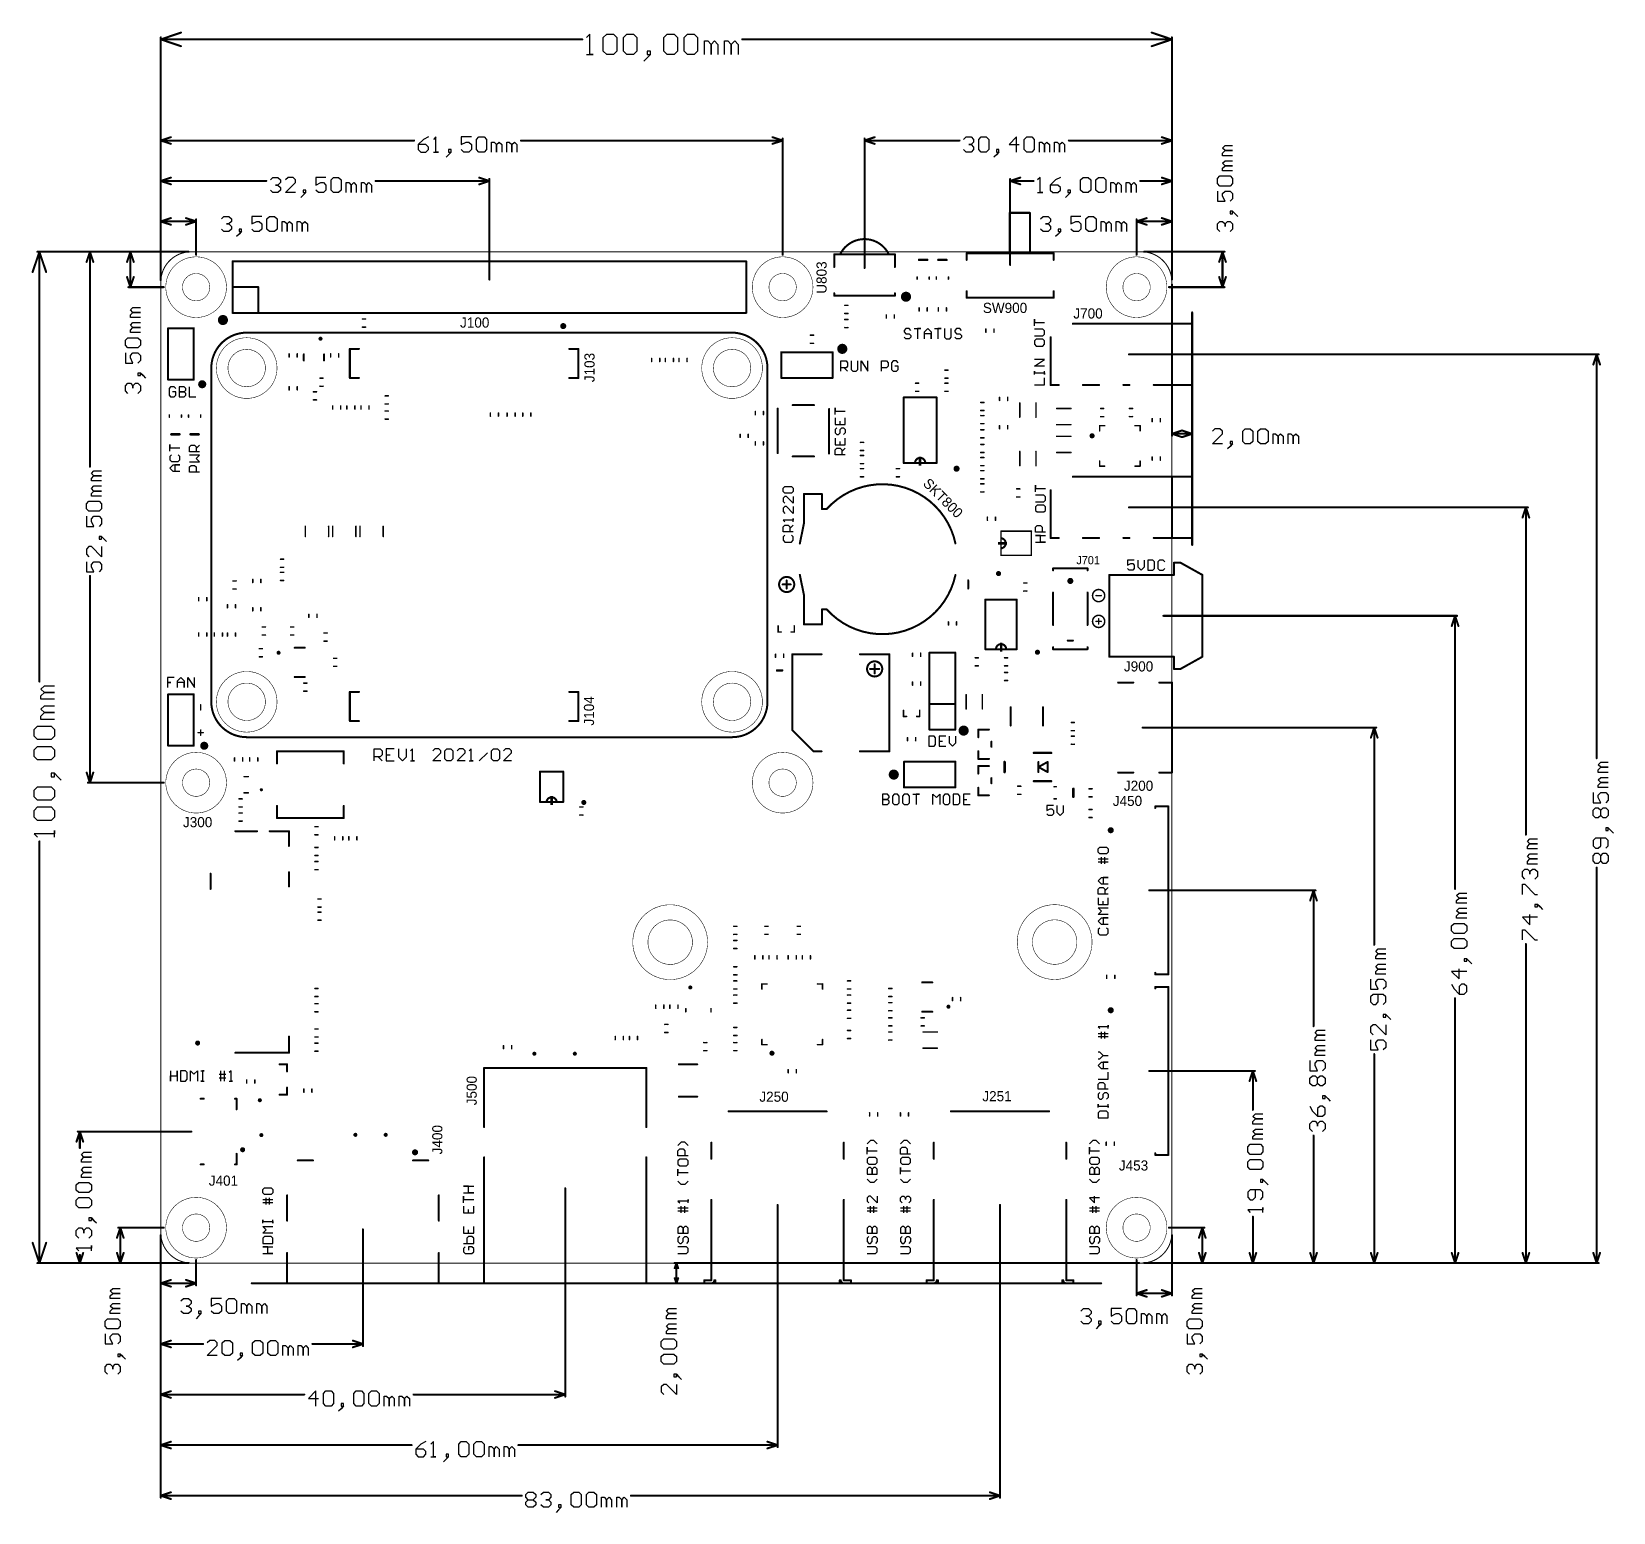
# Model space of a CAD drawing. Extents: x -13 to 144, y -25 to 122.
import ezdxf

# ---------------------------------------------------------------- set-up
doc = ezdxf.new("R2010")
doc.units = 0
doc.layers.get('0').update_dxf_attribs({"linetype": 'CONTINUOUS'})
for name, color, linetype in [('MECHANICAL1', 6, 'CONTINUOUS'), ('MECHANICAL10', 56, 'CONTINUOUS'), ('MECHANICAL15', 56, 'CONTINUOUS'), ('TOPOVERLAY', 2, 'CONTINUOUS')]:
    doc.layers.add(name, color=color, linetype=linetype)

msp = doc.modelspace()

# ---------------------------------------------------------------- texts
at = {"layer": 'TOPOVERLAY'}
for s, rotation, p in [('U803', 90, (65.85, 95.85)), ('J103', 90, (42.9, 87.1)), ('SKT800', 315, (75.3, 77)), ('J104', 90, (42.85, 53.15)), ('J500', 90, (31.25, 15.6)), ('J400', 90, (27.85, 10.75))]:
    msp.add_text(s, height=1, rotation=rotation, dxfattribs=at).set_placement(p)
for s, height, p in [('SW900', 1, (81.3, 93.95)), ('J700', 1, (90.25, 93.4)), ('J100', 1, (29.6, 92.5)), ('J701', 0.8, (90.55, 69.1)), ('J900', 1, (95.25, 58.5)), ('J200', 1, (95.25, 46.7)), ('J450', 1, (94.15, 45.2)), ('J300', 1, (2.2, 43.1)), ('J250', 1, (59.2, 15.95)), ('J251', 1, (81.25, 16)), ('J453', 1, (94.75, 9.15)), ('J401', 1, (4.75, 7.65))]:
    msp.add_text(s, height=height, dxfattribs=at).set_placement(p)

# ---------------------------------------------------------------- blocks, each defined once
blk = doc.blocks.new('RES_0603_R_1')
at = {"layer": 'TOPOVERLAY', "const_width": 0.15}
for points in [[(0.15, 0.4), (-0.15, 0.4)], [(0.15, -0.4), (-0.15, -0.4)]]:
    blk.add_lwpolyline(points, dxfattribs=at)
at = {"layer": 'TOPOVERLAY', "const_width": 0.075}
for points in [[(-0.19, 0.4, 1), (-0.11, 0.4, 1)], [(0.11, 0.4, 1), (0.19, 0.4, 1)], [(-0.19, -0.4, 1), (-0.11, -0.4, 1)], [(0.11, -0.4, 1), (0.19, -0.4, 1)]]:
    blk.add_lwpolyline(points, format="xyb", close=True, dxfattribs=at)
blk = doc.blocks.new('RES_0603_R_2')
at = {"layer": 'TOPOVERLAY', "const_width": 0.15}
for points in [[(-0.15, 0.4), (0.15, 0.4)], [(-0.15, -0.4), (0.15, -0.4)]]:
    blk.add_lwpolyline(points, dxfattribs=at)
at = {"layer": 'TOPOVERLAY', "const_width": 0.075}
for points in [[(-0.19, 0.4, 1), (-0.11, 0.4, 1)], [(0.11, 0.4, 1), (0.19, 0.4, 1)], [(-0.19, -0.4, 1), (-0.11, -0.4, 1)], [(0.11, -0.4, 1), (0.19, -0.4, 1)]]:
    blk.add_lwpolyline(points, format="xyb", close=True, dxfattribs=at)
blk = doc.blocks.new('RES_0603_R_3')
at = {"layer": 'TOPOVERLAY', "const_width": 0.15}
for points in [[(-0.15, 0.4), (0.15, 0.4)], [(-0.15, -0.4), (0.15, -0.4)]]:
    blk.add_lwpolyline(points, dxfattribs=at)
at = {"layer": 'TOPOVERLAY', "const_width": 0.075}
for points in [[(-0.19, 0.4, 1), (-0.11, 0.4, 1)], [(0.11, 0.4, 1), (0.19, 0.4, 1)], [(-0.19, -0.4, 1), (-0.11, -0.4, 1)], [(0.11, -0.4, 1), (0.19, -0.4, 1)]]:
    blk.add_lwpolyline(points, format="xyb", close=True, dxfattribs=at)
blk = doc.blocks.new('CON_HDR_P254_1X02_STR_4')
at = {"layer": 'TOPOVERLAY', "const_width": 0.2}
for points in [[(-2.54, 1.27), (-2.54, -1.27)], [(2.54, 1.27), (-2.54, 1.27)], [(2.54, 1.27), (2.54, -1.27)], [(-2.54, -1.27), (2.54, -1.27)]]:
    blk.add_lwpolyline(points, dxfattribs=at)
at = {"layer": 'TOPOVERLAY'}
for points, const_width in [([(-2.59, 1.27, 1), (-2.49, 1.27, 1)], 0.1), ([(-2.59, 1.27, 1), (-2.49, 1.27, 1)], 0.1), ([(2.49, 1.27, 1), (2.59, 1.27, 1)], 0.1), ([(2.49, 1.27, 1), (2.59, 1.27, 1)], 0.1), ([(-2.59, -1.27, 1), (-2.49, -1.27, 1)], 0.1), ([(-2.59, -1.27, 1), (-2.49, -1.27, 1)], 0.1), ([(2.49, -1.27, 1), (2.59, -1.27, 1)], 0.1), ([(2.49, -1.27, 1), (2.59, -1.27, 1)], 0.1), ([(-2.35, -2.3, 1), (-2.75, -2.3, 1)], 0.4), ([(-2.85, -2.3, 1), (-2.65, -2.3, 1)], 0.2), ([(-2.45, -2.3, 1), (-2.25, -2.3, 1)], 0.2)]:
    blk.add_lwpolyline(points, format="xyb", close=True, dxfattribs=dict(at, const_width=const_width))
blk = doc.blocks.new('CAP_0603_R_5')
at = {"layer": 'TOPOVERLAY', "const_width": 0.15}
for points in [[(-0.15, 0.4), (0.15, 0.4)], [(-0.15, -0.4), (0.15, -0.4)]]:
    blk.add_lwpolyline(points, dxfattribs=at)
at = {"layer": 'TOPOVERLAY', "const_width": 0.075}
for points in [[(-0.19, 0.4, 1), (-0.11, 0.4, 1)], [(0.11, 0.4, 1), (0.19, 0.4, 1)], [(-0.19, -0.4, 1), (-0.11, -0.4, 1)], [(0.11, -0.4, 1), (0.19, -0.4, 1)]]:
    blk.add_lwpolyline(points, format="xyb", close=True, dxfattribs=at)
blk = doc.blocks.new('CAP_0603_R_7')
at = {"layer": 'TOPOVERLAY', "const_width": 0.15}
for points in [[(-0.15, 0.4), (0.15, 0.4)], [(-0.15, -0.4), (0.15, -0.4)]]:
    blk.add_lwpolyline(points, dxfattribs=at)
at = {"layer": 'TOPOVERLAY', "const_width": 0.075}
for points in [[(-0.19, 0.4, 1), (-0.11, 0.4, 1)], [(0.11, 0.4, 1), (0.19, 0.4, 1)], [(-0.19, -0.4, 1), (-0.11, -0.4, 1)], [(0.11, -0.4, 1), (0.19, -0.4, 1)]]:
    blk.add_lwpolyline(points, format="xyb", close=True, dxfattribs=at)
blk = doc.blocks.new('CAP_0603_R_8')
at = {"layer": 'TOPOVERLAY', "const_width": 0.15}
for points in [[(-0.15, 0.4), (0.15, 0.4)], [(-0.15, -0.4), (0.15, -0.4)]]:
    blk.add_lwpolyline(points, dxfattribs=at)
at = {"layer": 'TOPOVERLAY', "const_width": 0.075}
for points in [[(-0.19, 0.4, 1), (-0.11, 0.4, 1)], [(0.11, 0.4, 1), (0.19, 0.4, 1)], [(-0.19, -0.4, 1), (-0.11, -0.4, 1)], [(0.11, -0.4, 1), (0.19, -0.4, 1)]]:
    blk.add_lwpolyline(points, format="xyb", close=True, dxfattribs=at)
blk = doc.blocks.new('LED_0805_RED_R_9')
at = {"layer": 'TOPOVERLAY'}
for points, const_width in [([(-1.8, -0.4), (-1.8, 0.4)], 0.25), ([(0.1, 0.6), (-0.1, 0.6)], 0.15), ([(0.1, -0.6), (-0.1, -0.6)], 0.15)]:
    blk.add_lwpolyline(points, dxfattribs=dict(at, const_width=const_width))
for points, const_width in [([(-1.86, 0.4, 1), (-1.74, 0.4, 1)], 0.125), ([(-0.14, 0.6, 1), (-0.06, 0.6, 1)], 0.075), ([(0.06, 0.6, 1), (0.14, 0.6, 1)], 0.075), ([(-1.86, -0.4, 1), (-1.74, -0.4, 1)], 0.125), ([(-0.14, -0.6, 1), (-0.06, -0.6, 1)], 0.075), ([(0.06, -0.6, 1), (0.14, -0.6, 1)], 0.075)]:
    blk.add_lwpolyline(points, format="xyb", close=True, dxfattribs=dict(at, const_width=const_width))
blk = doc.blocks.new('LED_0805_GRN_R_10')
at = {"layer": 'TOPOVERLAY'}
for points, const_width in [([(-1.8, -0.4), (-1.8, 0.4)], 0.25), ([(0.1, 0.6), (-0.1, 0.6)], 0.15), ([(0.1, -0.6), (-0.1, -0.6)], 0.15)]:
    blk.add_lwpolyline(points, dxfattribs=dict(at, const_width=const_width))
for points, const_width in [([(-1.86, 0.4, 1), (-1.74, 0.4, 1)], 0.125), ([(-0.14, 0.6, 1), (-0.06, 0.6, 1)], 0.075), ([(0.06, 0.6, 1), (0.14, 0.6, 1)], 0.075), ([(-1.86, -0.4, 1), (-1.74, -0.4, 1)], 0.125), ([(-0.14, -0.6, 1), (-0.06, -0.6, 1)], 0.075), ([(0.06, -0.6, 1), (0.14, -0.6, 1)], 0.075)]:
    blk.add_lwpolyline(points, format="xyb", close=True, dxfattribs=dict(at, const_width=const_width))
blk = doc.blocks.new('RES_0603_R_11')
at = {"layer": 'TOPOVERLAY', "const_width": 0.15}
for points in [[(-0.15, 0.4), (0.15, 0.4)], [(-0.15, -0.4), (0.15, -0.4)]]:
    blk.add_lwpolyline(points, dxfattribs=at)
at = {"layer": 'TOPOVERLAY', "const_width": 0.075}
for points in [[(-0.19, 0.4, 1), (-0.11, 0.4, 1)], [(0.11, 0.4, 1), (0.19, 0.4, 1)], [(-0.19, -0.4, 1), (-0.11, -0.4, 1)], [(0.11, -0.4, 1), (0.19, -0.4, 1)]]:
    blk.add_lwpolyline(points, format="xyb", close=True, dxfattribs=at)
blk = doc.blocks.new('RES_0603_R_12')
at = {"layer": 'TOPOVERLAY', "const_width": 0.15}
for points in [[(-0.15, 0.4), (0.15, 0.4)], [(-0.15, -0.4), (0.15, -0.4)]]:
    blk.add_lwpolyline(points, dxfattribs=at)
at = {"layer": 'TOPOVERLAY', "const_width": 0.075}
for points in [[(-0.19, 0.4, 1), (-0.11, 0.4, 1)], [(0.11, 0.4, 1), (0.19, 0.4, 1)], [(-0.19, -0.4, 1), (-0.11, -0.4, 1)], [(0.11, -0.4, 1), (0.19, -0.4, 1)]]:
    blk.add_lwpolyline(points, format="xyb", close=True, dxfattribs=at)
blk = doc.blocks.new('MOD_RPI_CM4_P40_C150_A2_17')
at = {"layer": 'TOPOVERLAY', "const_width": 0.2}
for points in [[(-20, 24, -0.414214), (-16.5, 27.5)], [(16.5, 27.5, -0.414214), (20, 24)], [(-16.5, -27.5, -0.414214), (-20, -24)], [(20, -24, -0.414214), (16.5, -27.5)]]:
    blk.add_lwpolyline(points, format="xyb", dxfattribs=at)
for points in [[(16.5, 27.5), (-16.5, 27.5)], [(-20, 24), (-20, -24)], [(20, 24), (20, -24)], [(-18.4, 13.8), (-18.4, 12.9)], [(-18.4, 13.8), (-15.52, 13.8)], [(-15.52, 13.8), (-15.52, 12.9)], [(15.52, 13.8), (18.4, 13.8)], [(15.52, 13.8), (15.52, 12.9)], [(18.4, 13.8), (18.4, 12.9)], [(-18.4, -7.9), (-18.4, -8.8)], [(-15.52, -7.9), (-15.52, -8.8)], [(15.52, -7.9), (15.52, -8.8)], [(18.4, -7.9), (18.4, -8.8)], [(-18.4, -8.8), (-15.52, -8.8)], [(15.52, -8.8), (18.4, -8.8)], [(16.5, -27.5), (-16.5, -27.5)]]:
    blk.add_lwpolyline(points, dxfattribs=at)
at = {"layer": 'TOPOVERLAY'}
for points, const_width in [([(-16.55, 27.5, 1), (-16.45, 27.5, 1)], 0.1), ([(-16.55, 27.5, 1), (-16.45, 27.5, 1)], 0.1), ([(16.45, 27.5, 1), (16.55, 27.5, 1)], 0.1), ([(16.45, 27.5, 1), (16.55, 27.5, 1)], 0.1), ([(-20.05, 24, 1), (-19.95, 24, 1)], 0.1), ([(-20.05, 24, 1), (-19.95, 24, 1)], 0.1), ([(19.95, 24, 1), (20.05, 24, 1)], 0.1), ([(19.95, 24, 1), (20.05, 24, 1)], 0.1), ([(-18.45, 13.8, 1), (-18.35, 13.8, 1)], 0.1), ([(-18.45, 13.8, 1), (-18.35, 13.8, 1)], 0.1), ([(-18.45, 12.9, 1), (-18.35, 12.9, 1)], 0.1), ([(-15.57, 13.8, 1), (-15.47, 13.8, 1)], 0.1), ([(-15.57, 13.8, 1), (-15.47, 13.8, 1)], 0.1), ([(-15.57, 12.9, 1), (-15.47, 12.9, 1)], 0.1), ([(15.47, 13.8, 1), (15.57, 13.8, 1)], 0.1), ([(15.47, 13.8, 1), (15.57, 13.8, 1)], 0.1), ([(15.47, 12.9, 1), (15.57, 12.9, 1)], 0.1), ([(18.35, 13.8, 1), (18.45, 13.8, 1)], 0.1), ([(18.35, 13.8, 1), (18.45, 13.8, 1)], 0.1), ([(18.35, 12.9, 1), (18.45, 12.9, 1)], 0.1), ([(-18.45, -7.9, 1), (-18.35, -7.9, 1)], 0.1), ([(-15.57, -7.9, 1), (-15.47, -7.9, 1)], 0.1), ([(15.47, -7.9, 1), (15.57, -7.9, 1)], 0.1), ([(18.35, -7.9, 1), (18.45, -7.9, 1)], 0.1), ([(20.8, -7.3, 1), (20.5, -7.3, 1)], 0.3), ([(20.43, -7.3, 1), (20.57, -7.3, 1)], 0.15), ([(20.73, -7.3, 1), (20.87, -7.3, 1)], 0.15), ([(-18.45, -8.8, 1), (-18.35, -8.8, 1)], 0.1), ([(-18.45, -8.8, 1), (-18.35, -8.8, 1)], 0.1), ([(-15.57, -8.8, 1), (-15.47, -8.8, 1)], 0.1), ([(-15.57, -8.8, 1), (-15.47, -8.8, 1)], 0.1), ([(15.47, -8.8, 1), (15.57, -8.8, 1)], 0.1), ([(15.47, -8.8, 1), (15.57, -8.8, 1)], 0.1), ([(18.35, -8.8, 1), (18.45, -8.8, 1)], 0.1), ([(18.35, -8.8, 1), (18.45, -8.8, 1)], 0.1), ([(-20.05, -24, 1), (-19.95, -24, 1)], 0.1), ([(-20.05, -24, 1), (-19.95, -24, 1)], 0.1), ([(19.95, -24, 1), (20.05, -24, 1)], 0.1), ([(19.95, -24, 1), (20.05, -24, 1)], 0.1), ([(-16.55, -27.5, 1), (-16.45, -27.5, 1)], 0.1), ([(-16.55, -27.5, 1), (-16.45, -27.5, 1)], 0.1), ([(16.45, -27.5, 1), (16.55, -27.5, 1)], 0.1), ([(16.45, -27.5, 1), (16.55, -27.5, 1)], 0.1)]:
    blk.add_lwpolyline(points, format="xyb", close=True, dxfattribs=dict(at, const_width=const_width))
blk = doc.blocks.new('FER_0603_R_18')
at = {"layer": 'TOPOVERLAY', "const_width": 0.15}
for points in [[(-0.15, 0.4), (0.15, 0.4)], [(-0.15, -0.4), (0.15, -0.4)]]:
    blk.add_lwpolyline(points, dxfattribs=at)
at = {"layer": 'TOPOVERLAY', "const_width": 0.075}
for points in [[(-0.19, 0.4, 1), (-0.11, 0.4, 1)], [(0.11, 0.4, 1), (0.19, 0.4, 1)], [(-0.19, -0.4, 1), (-0.11, -0.4, 1)], [(0.11, -0.4, 1), (0.19, -0.4, 1)]]:
    blk.add_lwpolyline(points, format="xyb", close=True, dxfattribs=at)
blk = doc.blocks.new('FER_0603_R_19')
at = {"layer": 'TOPOVERLAY', "const_width": 0.15}
for points in [[(0.15, 0.4), (-0.15, 0.4)], [(0.15, -0.4), (-0.15, -0.4)]]:
    blk.add_lwpolyline(points, dxfattribs=at)
at = {"layer": 'TOPOVERLAY', "const_width": 0.075}
for points in [[(-0.19, 0.4, 1), (-0.11, 0.4, 1)], [(0.11, 0.4, 1), (0.19, 0.4, 1)], [(-0.19, -0.4, 1), (-0.11, -0.4, 1)], [(0.11, -0.4, 1), (0.19, -0.4, 1)]]:
    blk.add_lwpolyline(points, format="xyb", close=True, dxfattribs=at)
blk = doc.blocks.new('ICC_QFN20_400X400X80_P50_E')
at = {"layer": 'TOPOVERLAY', "const_width": 0.15}
for points in [[(-2, 1.5), (-2, 2)], [(-1.5, 2), (-2, 2)], [(2, 2), (1.5, 2)], [(2, 1.5), (2, 2)], [(-2, -2), (-2, -1.5)], [(2, -2), (2, -1.5)], [(-1.5, -2), (-2, -2)], [(2, -2), (1.5, -2)]]:
    blk.add_lwpolyline(points, dxfattribs=at)
at = {"layer": 'TOPOVERLAY'}
for points, const_width in [([(-2.04, 2, 1), (-1.96, 2, 1)], 0.075), ([(-2.04, 2, 1), (-1.96, 2, 1)], 0.075), ([(-2.04, 1.5, 1), (-1.96, 1.5, 1)], 0.075), ([(-1.54, 2, 1), (-1.46, 2, 1)], 0.075), ([(1.46, 2, 1), (1.54, 2, 1)], 0.075), ([(1.96, 2, 1), (2.04, 2, 1)], 0.075), ([(1.96, 2, 1), (2.04, 2, 1)], 0.075), ([(1.96, 1.5, 1), (2.04, 1.5, 1)], 0.075), ([(-2.04, -1.5, 1), (-1.96, -1.5, 1)], 0.075), ([(1.96, -1.5, 1), (2.04, -1.5, 1)], 0.075), ([(-2.04, -2, 1), (-1.96, -2, 1)], 0.075), ([(-2.04, -2, 1), (-1.96, -2, 1)], 0.075), ([(-1.54, -2, 1), (-1.46, -2, 1)], 0.075), ([(-0.87, -2.75, 1), (-1.13, -2.75, 1)], 0.25), ([(-1.19, -2.75, 1), (-1.06, -2.75, 1)], 0.125), ([(-0.94, -2.75, 1), (-0.81, -2.75, 1)], 0.125), ([(1.46, -2, 1), (1.54, -2, 1)], 0.075), ([(1.96, -2, 1), (2.04, -2, 1)], 0.075), ([(1.96, -2, 1), (2.04, -2, 1)], 0.075)]:
    blk.add_lwpolyline(points, format="xyb", close=True, dxfattribs=dict(at, const_width=const_width))
blk = doc.blocks.new('RES_0603_R_28')
at = {"layer": 'TOPOVERLAY', "const_width": 0.15}
for points in [[(-0.15, 0.4), (0.15, 0.4)], [(-0.15, -0.4), (0.15, -0.4)]]:
    blk.add_lwpolyline(points, dxfattribs=at)
at = {"layer": 'TOPOVERLAY', "const_width": 0.075}
for points in [[(-0.19, 0.4, 1), (-0.11, 0.4, 1)], [(0.11, 0.4, 1), (0.19, 0.4, 1)], [(-0.19, -0.4, 1), (-0.11, -0.4, 1)], [(0.11, -0.4, 1), (0.19, -0.4, 1)]]:
    blk.add_lwpolyline(points, format="xyb", close=True, dxfattribs=at)
blk = doc.blocks.new('RES_0603_R_29')
at = {"layer": 'TOPOVERLAY', "const_width": 0.15}
for points in [[(0.15, 0.4), (-0.15, 0.4)], [(0.15, -0.4), (-0.15, -0.4)]]:
    blk.add_lwpolyline(points, dxfattribs=at)
at = {"layer": 'TOPOVERLAY', "const_width": 0.075}
for points in [[(-0.19, 0.4, 1), (-0.11, 0.4, 1)], [(0.11, 0.4, 1), (0.19, 0.4, 1)], [(-0.19, -0.4, 1), (-0.11, -0.4, 1)], [(0.11, -0.4, 1), (0.19, -0.4, 1)]]:
    blk.add_lwpolyline(points, format="xyb", close=True, dxfattribs=at)
blk = doc.blocks.new('RES_0603_R_30')
at = {"layer": 'TOPOVERLAY', "const_width": 0.15}
for points in [[(-0.15, 0.4), (0.15, 0.4)], [(-0.15, -0.4), (0.15, -0.4)]]:
    blk.add_lwpolyline(points, dxfattribs=at)
at = {"layer": 'TOPOVERLAY', "const_width": 0.075}
for points in [[(-0.19, 0.4, 1), (-0.11, 0.4, 1)], [(0.11, 0.4, 1), (0.19, 0.4, 1)], [(-0.19, -0.4, 1), (-0.11, -0.4, 1)], [(0.11, -0.4, 1), (0.19, -0.4, 1)]]:
    blk.add_lwpolyline(points, format="xyb", close=True, dxfattribs=at)
blk = doc.blocks.new('RES_0603_R_31')
at = {"layer": 'TOPOVERLAY', "const_width": 0.15}
for points in [[(0.15, 0.4), (-0.15, 0.4)], [(0.15, -0.4), (-0.15, -0.4)]]:
    blk.add_lwpolyline(points, dxfattribs=at)
at = {"layer": 'TOPOVERLAY', "const_width": 0.075}
for points in [[(-0.19, 0.4, 1), (-0.11, 0.4, 1)], [(0.11, 0.4, 1), (0.19, 0.4, 1)], [(-0.19, -0.4, 1), (-0.11, -0.4, 1)], [(0.11, -0.4, 1), (0.19, -0.4, 1)]]:
    blk.add_lwpolyline(points, format="xyb", close=True, dxfattribs=at)
blk = doc.blocks.new('RES_0603_R_32')
at = {"layer": 'TOPOVERLAY', "const_width": 0.15}
for points in [[(-0.15, 0.4), (0.15, 0.4)], [(-0.15, -0.4), (0.15, -0.4)]]:
    blk.add_lwpolyline(points, dxfattribs=at)
at = {"layer": 'TOPOVERLAY', "const_width": 0.075}
for points in [[(-0.19, 0.4, 1), (-0.11, 0.4, 1)], [(0.11, 0.4, 1), (0.19, 0.4, 1)], [(-0.19, -0.4, 1), (-0.11, -0.4, 1)], [(0.11, -0.4, 1), (0.19, -0.4, 1)]]:
    blk.add_lwpolyline(points, format="xyb", close=True, dxfattribs=at)
blk = doc.blocks.new('RES_0603_R_33')
at = {"layer": 'TOPOVERLAY', "const_width": 0.15}
for points in [[(0.15, 0.4), (-0.15, 0.4)], [(0.15, -0.4), (-0.15, -0.4)]]:
    blk.add_lwpolyline(points, dxfattribs=at)
at = {"layer": 'TOPOVERLAY', "const_width": 0.075}
for points in [[(-0.19, 0.4, 1), (-0.11, 0.4, 1)], [(0.11, 0.4, 1), (0.19, 0.4, 1)], [(-0.19, -0.4, 1), (-0.11, -0.4, 1)], [(0.11, -0.4, 1), (0.19, -0.4, 1)]]:
    blk.add_lwpolyline(points, format="xyb", close=True, dxfattribs=at)
blk = doc.blocks.new('CON_XKB_PJ_320D_34')
at = {"layer": 'TOPOVERLAY', "const_width": 0.2}
for points in [[(-7, 3.02), (-7, -3.03)], [(-3.2, 3.02), (-7, 3.02)], [(-5, 3.02), (-5, -3.03)], [(-0.2, 3.02), (-0.8, 3.02)], [(3.8, 3.02), (2.2, 3.02)], [(7, 3.02), (6.2, 3.02)], [(7, 3.02), (7, -1.7)], [(4.8, -3.03), (-7, -3.03)]]:
    blk.add_lwpolyline(points, dxfattribs=at)
at = {"layer": 'TOPOVERLAY', "const_width": 0.1}
for points in [[(-7.05, 3.02, 1), (-6.95, 3.02, 1)], [(-7.05, 3.02, 1), (-6.95, 3.02, 1)], [(-5.05, 3.02, 1), (-4.95, 3.02, 1)], [(-3.25, 3.02, 1), (-3.15, 3.02, 1)], [(-0.85, 3.02, 1), (-0.75, 3.02, 1)], [(-0.25, 3.02, 1), (-0.15, 3.02, 1)], [(2.15, 3.02, 1), (2.25, 3.02, 1)], [(3.75, 3.02, 1), (3.85, 3.02, 1)], [(6.15, 3.02, 1), (6.25, 3.02, 1)], [(6.95, 3.02, 1), (7.05, 3.02, 1)], [(6.95, 3.02, 1), (7.05, 3.02, 1)], [(-7.05, -3.03, 1), (-6.95, -3.03, 1)], [(-7.05, -3.03, 1), (-6.95, -3.03, 1)], [(-5.05, -3.03, 1), (-4.95, -3.03, 1)], [(4.75, -3.03, 1), (4.85, -3.03, 1)], [(6.95, -1.7, 1), (7.05, -1.7, 1)]]:
    blk.add_lwpolyline(points, format="xyb", close=True, dxfattribs=at)
blk = doc.blocks.new('CON_XKB_PJ_320D_35')
at = {"layer": 'TOPOVERLAY', "const_width": 0.2}
for points in [[(-7, 3.02), (-7, -3.03)], [(-3.2, 3.02), (-7, 3.02)], [(-5, 3.02), (-5, -3.03)], [(-0.2, 3.02), (-0.8, 3.02)], [(3.8, 3.02), (2.2, 3.02)], [(7, 3.02), (6.2, 3.02)], [(7, 3.02), (7, -1.7)], [(4.8, -3.03), (-7, -3.03)]]:
    blk.add_lwpolyline(points, dxfattribs=at)
at = {"layer": 'TOPOVERLAY', "const_width": 0.1}
for points in [[(-7.05, 3.02, 1), (-6.95, 3.02, 1)], [(-7.05, 3.02, 1), (-6.95, 3.02, 1)], [(-5.05, 3.02, 1), (-4.95, 3.02, 1)], [(-3.25, 3.02, 1), (-3.15, 3.02, 1)], [(-0.85, 3.02, 1), (-0.75, 3.02, 1)], [(-0.25, 3.02, 1), (-0.15, 3.02, 1)], [(2.15, 3.02, 1), (2.25, 3.02, 1)], [(3.75, 3.02, 1), (3.85, 3.02, 1)], [(6.15, 3.02, 1), (6.25, 3.02, 1)], [(6.95, 3.02, 1), (7.05, 3.02, 1)], [(6.95, 3.02, 1), (7.05, 3.02, 1)], [(-7.05, -3.03, 1), (-6.95, -3.03, 1)], [(-7.05, -3.03, 1), (-6.95, -3.03, 1)], [(-5.05, -3.03, 1), (-4.95, -3.03, 1)], [(4.75, -3.03, 1), (4.85, -3.03, 1)], [(6.95, -1.7, 1), (7.05, -1.7, 1)]]:
    blk.add_lwpolyline(points, format="xyb", close=True, dxfattribs=at)
blk = doc.blocks.new('CAP_0603_R_36')
at = {"layer": 'TOPOVERLAY', "const_width": 0.15}
for points in [[(0.15, 0.4), (-0.15, 0.4)], [(0.15, -0.4), (-0.15, -0.4)]]:
    blk.add_lwpolyline(points, dxfattribs=at)
at = {"layer": 'TOPOVERLAY', "const_width": 0.075}
for points in [[(-0.19, 0.4, 1), (-0.11, 0.4, 1)], [(0.11, 0.4, 1), (0.19, 0.4, 1)], [(-0.19, -0.4, 1), (-0.11, -0.4, 1)], [(0.11, -0.4, 1), (0.19, -0.4, 1)]]:
    blk.add_lwpolyline(points, format="xyb", close=True, dxfattribs=at)
blk = doc.blocks.new('CAP_0603_R_38')
at = {"layer": 'TOPOVERLAY', "const_width": 0.15}
for points in [[(-0.15, 0.4), (0.15, 0.4)], [(-0.15, -0.4), (0.15, -0.4)]]:
    blk.add_lwpolyline(points, dxfattribs=at)
at = {"layer": 'TOPOVERLAY', "const_width": 0.075}
for points in [[(-0.19, 0.4, 1), (-0.11, 0.4, 1)], [(0.11, 0.4, 1), (0.19, 0.4, 1)], [(-0.19, -0.4, 1), (-0.11, -0.4, 1)], [(0.11, -0.4, 1), (0.19, -0.4, 1)]]:
    blk.add_lwpolyline(points, format="xyb", close=True, dxfattribs=at)
blk = doc.blocks.new('CAP_0603_R_39')
at = {"layer": 'TOPOVERLAY', "const_width": 0.15}
for points in [[(-0.15, 0.4), (0.15, 0.4)], [(-0.15, -0.4), (0.15, -0.4)]]:
    blk.add_lwpolyline(points, dxfattribs=at)
at = {"layer": 'TOPOVERLAY', "const_width": 0.075}
for points in [[(-0.19, 0.4, 1), (-0.11, 0.4, 1)], [(0.11, 0.4, 1), (0.19, 0.4, 1)], [(-0.19, -0.4, 1), (-0.11, -0.4, 1)], [(0.11, -0.4, 1), (0.19, -0.4, 1)]]:
    blk.add_lwpolyline(points, format="xyb", close=True, dxfattribs=at)
blk = doc.blocks.new('CAP_0603_R_40')
at = {"layer": 'TOPOVERLAY', "const_width": 0.15}
for points in [[(-0.15, 0.4), (0.15, 0.4)], [(-0.15, -0.4), (0.15, -0.4)]]:
    blk.add_lwpolyline(points, dxfattribs=at)
at = {"layer": 'TOPOVERLAY', "const_width": 0.075}
for points in [[(-0.19, 0.4, 1), (-0.11, 0.4, 1)], [(0.11, 0.4, 1), (0.19, 0.4, 1)], [(-0.19, -0.4, 1), (-0.11, -0.4, 1)], [(0.11, -0.4, 1), (0.19, -0.4, 1)]]:
    blk.add_lwpolyline(points, format="xyb", close=True, dxfattribs=at)
blk = doc.blocks.new('CAP_1206_R_41')
at = {"layer": 'TOPOVERLAY', "const_width": 0.15}
for points in [[(-0.7, 0.8), (0.7, 0.8)], [(-0.7, -0.8), (0.7, -0.8)]]:
    blk.add_lwpolyline(points, dxfattribs=at)
at = {"layer": 'TOPOVERLAY', "const_width": 0.075}
for points in [[(-0.74, 0.8, 1), (-0.66, 0.8, 1)], [(0.66, 0.8, 1), (0.74, 0.8, 1)], [(-0.74, -0.8, 1), (-0.66, -0.8, 1)], [(0.66, -0.8, 1), (0.74, -0.8, 1)]]:
    blk.add_lwpolyline(points, format="xyb", close=True, dxfattribs=at)
blk = doc.blocks.new('CAP_1206_R_42')
at = {"layer": 'TOPOVERLAY', "const_width": 0.15}
for points in [[(-0.7, 0.8), (0.7, 0.8)], [(-0.7, -0.8), (0.7, -0.8)]]:
    blk.add_lwpolyline(points, dxfattribs=at)
at = {"layer": 'TOPOVERLAY', "const_width": 0.075}
for points in [[(-0.74, 0.8, 1), (-0.66, 0.8, 1)], [(0.66, 0.8, 1), (0.74, 0.8, 1)], [(-0.74, -0.8, 1), (-0.66, -0.8, 1)], [(0.66, -0.8, 1), (0.74, -0.8, 1)]]:
    blk.add_lwpolyline(points, format="xyb", close=True, dxfattribs=at)
blk = doc.blocks.new('CAP_1206_R_43')
at = {"layer": 'TOPOVERLAY', "const_width": 0.15}
for points in [[(0.7, 0.8), (-0.7, 0.8)], [(0.7, -0.8), (-0.7, -0.8)]]:
    blk.add_lwpolyline(points, dxfattribs=at)
at = {"layer": 'TOPOVERLAY', "const_width": 0.075}
for points in [[(-0.74, 0.8, 1), (-0.66, 0.8, 1)], [(0.66, 0.8, 1), (0.74, 0.8, 1)], [(-0.74, -0.8, 1), (-0.66, -0.8, 1)], [(0.66, -0.8, 1), (0.74, -0.8, 1)]]:
    blk.add_lwpolyline(points, format="xyb", close=True, dxfattribs=at)
blk = doc.blocks.new('CAP_1206_R_44')
at = {"layer": 'TOPOVERLAY', "const_width": 0.15}
for points in [[(0.7, 0.8), (-0.7, 0.8)], [(0.7, -0.8), (-0.7, -0.8)]]:
    blk.add_lwpolyline(points, dxfattribs=at)
at = {"layer": 'TOPOVERLAY', "const_width": 0.075}
for points in [[(-0.74, 0.8, 1), (-0.66, 0.8, 1)], [(0.66, 0.8, 1), (0.74, 0.8, 1)], [(-0.74, -0.8, 1), (-0.66, -0.8, 1)], [(0.66, -0.8, 1), (0.74, -0.8, 1)]]:
    blk.add_lwpolyline(points, format="xyb", close=True, dxfattribs=at)
blk = doc.blocks.new('CAP_0603_R_45')
at = {"layer": 'TOPOVERLAY', "const_width": 0.15}
for points in [[(0.15, 0.4), (-0.15, 0.4)], [(0.15, -0.4), (-0.15, -0.4)]]:
    blk.add_lwpolyline(points, dxfattribs=at)
at = {"layer": 'TOPOVERLAY', "const_width": 0.075}
for points in [[(-0.19, 0.4, 1), (-0.11, 0.4, 1)], [(0.11, 0.4, 1), (0.19, 0.4, 1)], [(-0.19, -0.4, 1), (-0.11, -0.4, 1)], [(0.11, -0.4, 1), (0.19, -0.4, 1)]]:
    blk.add_lwpolyline(points, format="xyb", close=True, dxfattribs=at)
blk = doc.blocks.new('CAP_0603_R_46')
at = {"layer": 'TOPOVERLAY', "const_width": 0.15}
for points in [[(0.15, 0.4), (-0.15, 0.4)], [(0.15, -0.4), (-0.15, -0.4)]]:
    blk.add_lwpolyline(points, dxfattribs=at)
at = {"layer": 'TOPOVERLAY', "const_width": 0.075}
for points in [[(-0.19, 0.4, 1), (-0.11, 0.4, 1)], [(0.11, 0.4, 1), (0.19, 0.4, 1)], [(-0.19, -0.4, 1), (-0.11, -0.4, 1)], [(0.11, -0.4, 1), (0.19, -0.4, 1)]]:
    blk.add_lwpolyline(points, format="xyb", close=True, dxfattribs=at)
blk = doc.blocks.new('CAP_0603_R_47')
at = {"layer": 'TOPOVERLAY', "const_width": 0.15}
for points in [[(0.15, 0.4), (-0.15, 0.4)], [(0.15, -0.4), (-0.15, -0.4)]]:
    blk.add_lwpolyline(points, dxfattribs=at)
at = {"layer": 'TOPOVERLAY', "const_width": 0.075}
for points in [[(-0.19, 0.4, 1), (-0.11, 0.4, 1)], [(0.11, 0.4, 1), (0.19, 0.4, 1)], [(-0.19, -0.4, 1), (-0.11, -0.4, 1)], [(0.11, -0.4, 1), (0.19, -0.4, 1)]]:
    blk.add_lwpolyline(points, format="xyb", close=True, dxfattribs=at)
blk = doc.blocks.new('CAP_0603_R_48')
at = {"layer": 'TOPOVERLAY', "const_width": 0.15}
for points in [[(0.15, 0.4), (-0.15, 0.4)], [(0.15, -0.4), (-0.15, -0.4)]]:
    blk.add_lwpolyline(points, dxfattribs=at)
at = {"layer": 'TOPOVERLAY', "const_width": 0.075}
for points in [[(-0.19, 0.4, 1), (-0.11, 0.4, 1)], [(0.11, 0.4, 1), (0.19, 0.4, 1)], [(-0.19, -0.4, 1), (-0.11, -0.4, 1)], [(0.11, -0.4, 1), (0.19, -0.4, 1)]]:
    blk.add_lwpolyline(points, format="xyb", close=True, dxfattribs=at)
blk = doc.blocks.new('CAP_0603_R_49')
at = {"layer": 'TOPOVERLAY', "const_width": 0.15}
for points in [[(0.15, 0.4), (-0.15, 0.4)], [(0.15, -0.4), (-0.15, -0.4)]]:
    blk.add_lwpolyline(points, dxfattribs=at)
at = {"layer": 'TOPOVERLAY', "const_width": 0.075}
for points in [[(-0.19, 0.4, 1), (-0.11, 0.4, 1)], [(0.11, 0.4, 1), (0.19, 0.4, 1)], [(-0.19, -0.4, 1), (-0.11, -0.4, 1)], [(0.11, -0.4, 1), (0.19, -0.4, 1)]]:
    blk.add_lwpolyline(points, format="xyb", close=True, dxfattribs=at)
blk = doc.blocks.new('CAP_0603_R_50')
at = {"layer": 'TOPOVERLAY', "const_width": 0.15}
for points in [[(0.15, 0.4), (-0.15, 0.4)], [(0.15, -0.4), (-0.15, -0.4)]]:
    blk.add_lwpolyline(points, dxfattribs=at)
at = {"layer": 'TOPOVERLAY', "const_width": 0.075}
for points in [[(-0.19, 0.4, 1), (-0.11, 0.4, 1)], [(0.11, 0.4, 1), (0.19, 0.4, 1)], [(-0.19, -0.4, 1), (-0.11, -0.4, 1)], [(0.11, -0.4, 1), (0.19, -0.4, 1)]]:
    blk.add_lwpolyline(points, format="xyb", close=True, dxfattribs=at)
blk = doc.blocks.new('CAP_0603_R_51')
at = {"layer": 'TOPOVERLAY', "const_width": 0.15}
for points in [[(-0.15, 0.4), (0.15, 0.4)], [(-0.15, -0.4), (0.15, -0.4)]]:
    blk.add_lwpolyline(points, dxfattribs=at)
at = {"layer": 'TOPOVERLAY', "const_width": 0.075}
for points in [[(-0.19, 0.4, 1), (-0.11, 0.4, 1)], [(0.11, 0.4, 1), (0.19, 0.4, 1)], [(-0.19, -0.4, 1), (-0.11, -0.4, 1)], [(0.11, -0.4, 1), (0.19, -0.4, 1)]]:
    blk.add_lwpolyline(points, format="xyb", close=True, dxfattribs=at)
blk = doc.blocks.new('CAP_0603_R_52')
at = {"layer": 'TOPOVERLAY', "const_width": 0.15}
for points in [[(-0.15, 0.4), (0.15, 0.4)], [(-0.15, -0.4), (0.15, -0.4)]]:
    blk.add_lwpolyline(points, dxfattribs=at)
at = {"layer": 'TOPOVERLAY', "const_width": 0.075}
for points in [[(-0.19, 0.4, 1), (-0.11, 0.4, 1)], [(0.11, 0.4, 1), (0.19, 0.4, 1)], [(-0.19, -0.4, 1), (-0.11, -0.4, 1)], [(0.11, -0.4, 1), (0.19, -0.4, 1)]]:
    blk.add_lwpolyline(points, format="xyb", close=True, dxfattribs=at)
blk = doc.blocks.new('CAP_0603_R_53')
at = {"layer": 'TOPOVERLAY', "const_width": 0.15}
for points in [[(-0.15, 0.4), (0.15, 0.4)], [(-0.15, -0.4), (0.15, -0.4)]]:
    blk.add_lwpolyline(points, dxfattribs=at)
at = {"layer": 'TOPOVERLAY', "const_width": 0.075}
for points in [[(-0.19, 0.4, 1), (-0.11, 0.4, 1)], [(0.11, 0.4, 1), (0.19, 0.4, 1)], [(-0.19, -0.4, 1), (-0.11, -0.4, 1)], [(0.11, -0.4, 1), (0.19, -0.4, 1)]]:
    blk.add_lwpolyline(points, format="xyb", close=True, dxfattribs=at)
blk = doc.blocks.new('CAP_0603_R_54')
at = {"layer": 'TOPOVERLAY', "const_width": 0.15}
for points in [[(0.15, 0.4), (-0.15, 0.4)], [(0.15, -0.4), (-0.15, -0.4)]]:
    blk.add_lwpolyline(points, dxfattribs=at)
at = {"layer": 'TOPOVERLAY', "const_width": 0.075}
for points in [[(-0.19, 0.4, 1), (-0.11, 0.4, 1)], [(0.11, 0.4, 1), (0.19, 0.4, 1)], [(-0.19, -0.4, 1), (-0.11, -0.4, 1)], [(0.11, -0.4, 1), (0.19, -0.4, 1)]]:
    blk.add_lwpolyline(points, format="xyb", close=True, dxfattribs=at)
blk = doc.blocks.new('CAP_0603_R_55')
at = {"layer": 'TOPOVERLAY', "const_width": 0.15}
for points in [[(0.15, 0.4), (-0.15, 0.4)], [(0.15, -0.4), (-0.15, -0.4)]]:
    blk.add_lwpolyline(points, dxfattribs=at)
at = {"layer": 'TOPOVERLAY', "const_width": 0.075}
for points in [[(-0.19, 0.4, 1), (-0.11, 0.4, 1)], [(0.11, 0.4, 1), (0.19, 0.4, 1)], [(-0.19, -0.4, 1), (-0.11, -0.4, 1)], [(0.11, -0.4, 1), (0.19, -0.4, 1)]]:
    blk.add_lwpolyline(points, format="xyb", close=True, dxfattribs=at)
blk = doc.blocks.new('CAP_0603_R_56')
at = {"layer": 'TOPOVERLAY', "const_width": 0.15}
for points in [[(-0.15, 0.4), (0.15, 0.4)], [(-0.15, -0.4), (0.15, -0.4)]]:
    blk.add_lwpolyline(points, dxfattribs=at)
at = {"layer": 'TOPOVERLAY', "const_width": 0.075}
for points in [[(-0.19, 0.4, 1), (-0.11, 0.4, 1)], [(0.11, 0.4, 1), (0.19, 0.4, 1)], [(-0.19, -0.4, 1), (-0.11, -0.4, 1)], [(0.11, -0.4, 1), (0.19, -0.4, 1)]]:
    blk.add_lwpolyline(points, format="xyb", close=True, dxfattribs=at)
blk = doc.blocks.new('RES_YC124_R_57')
at = {"layer": 'TOPOVERLAY', "const_width": 0.15}
for points in [[(-1.15, 0.5), (-1.15, -0.5)], [(1.15, 0.5), (1.15, -0.5)]]:
    blk.add_lwpolyline(points, dxfattribs=at)
at = {"layer": 'TOPOVERLAY', "const_width": 0.075}
for points in [[(-1.19, 0.5, 1), (-1.11, 0.5, 1)], [(1.11, 0.5, 1), (1.19, 0.5, 1)], [(-1.19, -0.5, 1), (-1.11, -0.5, 1)], [(1.11, -0.5, 1), (1.19, -0.5, 1)]]:
    blk.add_lwpolyline(points, format="xyb", close=True, dxfattribs=at)
blk = doc.blocks.new('ICC_TSSOP20_58')
at = {"layer": 'TOPOVERLAY', "const_width": 0.2}
for points in [[(-3.25, 1.62), (3.25, 1.62)], [(-3.25, 1.62), (-3.25, -1.62)], [(3.25, 1.62), (3.25, -1.62)], [(-3.25, -1.62), (3.25, -1.62)]]:
    blk.add_lwpolyline(points, dxfattribs=at)
at = {"layer": 'TOPOVERLAY'}
for points, const_width in [([(-3.3, 1.62, 1), (-3.2, 1.62, 1)], 0.1), ([(-3.3, 1.62, 1), (-3.2, 1.62, 1)], 0.1), ([(3.2, 1.62, 1), (3.3, 1.62, 1)], 0.1), ([(3.2, 1.62, 1), (3.3, 1.62, 1)], 0.1), ([(-3.29, 0.51, 1), (-3.19, 0.51, 1)], 0.102), ([(-3.3, -1.62, 1), (-3.2, -1.62, 1)], 0.1), ([(-3.3, -1.62, 1), (-3.2, -1.62, 1)], 0.1), ([(-3.29, -0.51, 1), (-3.19, -0.51, 1)], 0.102), ([(3.2, -1.62, 1), (3.3, -1.62, 1)], 0.1), ([(3.2, -1.62, 1), (3.3, -1.62, 1)], 0.1), ([(-3.7, -3.6, 1), (-3.9, -3.6, 1)], 0.4), ([(-4, -3.6, 1), (-3.8, -3.6, 1)], 0.2), ([(-3.8, -3.6, 1), (-3.6, -3.6, 1)], 0.2)]:
    blk.add_lwpolyline(points, format="xyb", close=True, dxfattribs=dict(at, const_width=const_width))
at = {"layer": 'TOPOVERLAY', "const_width": 0.203}
blk.add_lwpolyline([(-3.24, 0.51, -1), (-3.24, -0.51)], format="xyb", dxfattribs=at)
at = {"layer": 'TOPOVERLAY'}
for points in [[(-3.5, -0.12), (-2.61, -0.12), (-3.5, 0.14), (-2.61, 0.14)], [(-3.19, -0.06), (-2.6, -0.06), (-3.19, 0.09), (-2.6, 0.09)]]:
    blk.add_solid(points, dxfattribs=at)
blk = doc.blocks.new('DIO_0603_UNI_R_75')
at = {"layer": 'TOPOVERLAY'}
for points, const_width in [([(-1.45, 0.25), (-1.45, -0.25)], 0.25), ([(-0.15, 0.4), (0.15, 0.4)], 0.15), ([(-0.15, -0.4), (0.15, -0.4)], 0.15)]:
    blk.add_lwpolyline(points, dxfattribs=dict(at, const_width=const_width))
for points, const_width in [([(-1.51, 0.25, 1), (-1.39, 0.25, 1)], 0.125), ([(-0.19, 0.4, 1), (-0.11, 0.4, 1)], 0.075), ([(0.11, 0.4, 1), (0.19, 0.4, 1)], 0.075), ([(-1.51, -0.25, 1), (-1.39, -0.25, 1)], 0.125), ([(-0.19, -0.4, 1), (-0.11, -0.4, 1)], 0.075), ([(0.11, -0.4, 1), (0.19, -0.4, 1)], 0.075)]:
    blk.add_lwpolyline(points, format="xyb", close=True, dxfattribs=dict(at, const_width=const_width))
blk = doc.blocks.new('BUZ_960X960H500_R_76')
at = {"layer": 'TOPOVERLAY', "const_width": 0.2}
for points in [[(-4.8, 4.8), (-4.8, -2.7)], [(-4.8, 4.8), (-1.9, 4.8)], [(1.9, 4.8), (4.8, 4.8)], [(4.8, -4.8), (4.8, 4.8)], [(2.9, 3.35), (3.8, 3.35)], [(3.35, 2.9), (3.35, 3.8)], [(-4.8, -2.7), (-2.7, -4.8)], [(-2.7, -4.8), (-1.9, -4.8)], [(1.9, -4.8), (4.8, -4.8)]]:
    blk.add_lwpolyline(points, dxfattribs=at)
at = {"layer": 'TOPOVERLAY'}
for points, const_width in [([(-4.85, 4.8, 1), (-4.75, 4.8, 1)], 0.1), ([(-4.85, 4.8, 1), (-4.75, 4.8, 1)], 0.1), ([(-1.95, 4.8, 1), (-1.85, 4.8, 1)], 0.1), ([(1.85, 4.8, 1), (1.95, 4.8, 1)], 0.1), ([(4.75, 4.8, 1), (4.85, 4.8, 1)], 0.1), ([(4.75, 4.8, 1), (4.85, 4.8, 1)], 0.1), ([(4.1, 3.35, 1), (2.6, 3.35, 1)], 0.2), ([(2.55, 3.35, 1), (2.65, 3.35, 1)], 0.1), ([(2.85, 3.35, 1), (2.95, 3.35, 1)], 0.1), ([(3.3, 3.8, 1), (3.4, 3.8, 1)], 0.1), ([(3.75, 3.35, 1), (3.85, 3.35, 1)], 0.1), ([(4.05, 3.35, 1), (4.15, 3.35, 1)], 0.1), ([(3.3, 2.9, 1), (3.4, 2.9, 1)], 0.1), ([(-4.85, -2.7, 1), (-4.75, -2.7, 1)], 0.1), ([(-4.85, -2.7, 1), (-4.75, -2.7, 1)], 0.1), ([(-2.75, -4.8, 1), (-2.65, -4.8, 1)], 0.1), ([(-2.75, -4.8, 1), (-2.65, -4.8, 1)], 0.1), ([(-1.95, -4.8, 1), (-1.85, -4.8, 1)], 0.1), ([(1.85, -4.8, 1), (1.95, -4.8, 1)], 0.1), ([(4.75, -4.8, 1), (4.85, -4.8, 1)], 0.1), ([(4.75, -4.8, 1), (4.85, -4.8, 1)], 0.1)]:
    blk.add_lwpolyline(points, format="xyb", close=True, dxfattribs=dict(at, const_width=const_width))
blk = doc.blocks.new('OSC_3225_4P_R_78')
at = {"layer": 'TOPOVERLAY', "const_width": 0.15}
for points in [[(0.15, 1.25), (-0.15, 1.25)], [(0.15, -1.25), (-0.15, -1.25)]]:
    blk.add_lwpolyline(points, dxfattribs=at)
at = {"layer": 'TOPOVERLAY'}
for points, const_width in [([(-0.19, 1.25, 1), (-0.11, 1.25, 1)], 0.075), ([(0.11, 1.25, 1), (0.19, 1.25, 1)], 0.075), ([(-2.15, -0.8, 1), (-2.35, -0.8, 1)], 0.2), ([(-2.4, -0.8, 1), (-2.3, -0.8, 1)], 0.1), ([(-2.2, -0.8, 1), (-2.1, -0.8, 1)], 0.1), ([(-0.19, -1.25, 1), (-0.11, -1.25, 1)], 0.075), ([(0.11, -1.25, 1), (0.19, -1.25, 1)], 0.075)]:
    blk.add_lwpolyline(points, format="xyb", close=True, dxfattribs=dict(at, const_width=const_width))
blk = doc.blocks.new('ICC_SLP2510P8_250X100X60_P')
at = {"layer": 'TOPOVERLAY'}
for points, const_width in [([(-0.9, -1.25, 1), (-1.1, -1.25, 1)], 0.2), ([(-1.15, -1.25, 1), (-1.05, -1.25, 1)], 0.1), ([(-0.95, -1.25, 1), (-0.85, -1.25, 1)], 0.1)]:
    blk.add_lwpolyline(points, format="xyb", close=True, dxfattribs=dict(at, const_width=const_width))
blk = doc.blocks.new('ICC_SLP2510P8_250X100X60_0')
at = {"layer": 'TOPOVERLAY'}
for points, const_width in [([(-0.9, -1.25, 1), (-1.1, -1.25, 1)], 0.2), ([(-1.15, -1.25, 1), (-1.05, -1.25, 1)], 0.1), ([(-0.95, -1.25, 1), (-0.85, -1.25, 1)], 0.1)]:
    blk.add_lwpolyline(points, format="xyb", close=True, dxfattribs=dict(at, const_width=const_width))
blk = doc.blocks.new('PKG_SOT23_3L_SC59_P190_R_8')
at = {"layer": 'TOPOVERLAY', "const_width": 0.2}
for points in [[(-0.8, 0.75), (-1.5, 0.75)], [(-1.5, 0), (-1.5, 0.75)], [(1.5, 0.75), (0.8, 0.75)], [(1.5, 0), (1.5, 0.75)]]:
    blk.add_lwpolyline(points, dxfattribs=at)
at = {"layer": 'TOPOVERLAY', "const_width": 0.1}
for points in [[(-1.55, 0.75, 1), (-1.45, 0.75, 1)], [(-1.55, 0.75, 1), (-1.45, 0.75, 1)], [(-1.55, 0, 1), (-1.45, 0, 1)], [(-0.85, 0.75, 1), (-0.75, 0.75, 1)], [(0.75, 0.75, 1), (0.85, 0.75, 1)], [(1.45, 0.75, 1), (1.55, 0.75, 1)], [(1.45, 0.75, 1), (1.55, 0.75, 1)], [(1.45, 0, 1), (1.55, 0, 1)]]:
    blk.add_lwpolyline(points, format="xyb", close=True, dxfattribs=at)
blk = doc.blocks.new('ICC_SLP2510P8_250X100X60_1')
at = {"layer": 'TOPOVERLAY'}
for points, const_width in [([(-1.45, -0.55, 1), (-1.65, -0.55, 1)], 0.2), ([(-1.7, -0.55, 1), (-1.6, -0.55, 1)], 0.1), ([(-1.5, -0.55, 1), (-1.4, -0.55, 1)], 0.1)]:
    blk.add_lwpolyline(points, format="xyb", close=True, dxfattribs=dict(at, const_width=const_width))
blk = doc.blocks.new('ICC_SLP2510P8_250X100X60_2')
at = {"layer": 'TOPOVERLAY'}
for points, const_width in [([(-1.5, -0.4, 1), (-1.7, -0.4, 1)], 0.2), ([(-1.75, -0.4, 1), (-1.65, -0.4, 1)], 0.1), ([(-1.55, -0.4, 1), (-1.45, -0.4, 1)], 0.1)]:
    blk.add_lwpolyline(points, format="xyb", close=True, dxfattribs=dict(at, const_width=const_width))
blk = doc.blocks.new('ICC_SLP2510P8_250X100X60_3')
at = {"layer": 'TOPOVERLAY'}
for points, const_width in [([(-0.9, -1.25, 1), (-1.1, -1.25, 1)], 0.2), ([(-1.15, -1.25, 1), (-1.05, -1.25, 1)], 0.1), ([(-0.95, -1.25, 1), (-0.85, -1.25, 1)], 0.1)]:
    blk.add_lwpolyline(points, format="xyb", close=True, dxfattribs=dict(at, const_width=const_width))
blk = doc.blocks.new('ICC_SLP2510P8_250X100X60_4')
at = {"layer": 'TOPOVERLAY'}
for points, const_width in [([(-0.9, -1.25, 1), (-1.1, -1.25, 1)], 0.2), ([(-1.15, -1.25, 1), (-1.05, -1.25, 1)], 0.1), ([(-0.95, -1.25, 1), (-0.85, -1.25, 1)], 0.1)]:
    blk.add_lwpolyline(points, format="xyb", close=True, dxfattribs=dict(at, const_width=const_width))
blk = doc.blocks.new('ICC_MSOP10_300X300H110_P50')
at = {"layer": 'TOPOVERLAY', "const_width": 0.2}
for points in [[(-1.5, 1.15), (-1.5, -1.15)], [(-1.5, 1.15), (1.5, 1.15)], [(1.5, 1.15), (1.5, -1.15)], [(-1.5, -1.15), (1.5, -1.15)]]:
    blk.add_lwpolyline(points, dxfattribs=at)
at = {"layer": 'TOPOVERLAY'}
for points, const_width in [([(-1.55, 1.15, 1), (-1.45, 1.15, 1)], 0.1), ([(-1.55, 1.15, 1), (-1.45, 1.15, 1)], 0.1), ([(-1.5, 0.49, 1), (-1.4, 0.49, 1)], 0.102), ([(1.45, 1.15, 1), (1.55, 1.15, 1)], 0.1), ([(1.45, 1.15, 1), (1.55, 1.15, 1)], 0.1), ([(-1.55, -1.15, 1), (-1.45, -1.15, 1)], 0.1), ([(-1.55, -1.15, 1), (-1.45, -1.15, 1)], 0.1), ([(-1.5, -0.5, 1), (-1.39, -0.5, 1)], 0.102), ([(1.45, -1.15, 1), (1.55, -1.15, 1)], 0.1), ([(1.45, -1.15, 1), (1.55, -1.15, 1)], 0.1), ([(-1.43, -3.19, 1), (-1.68, -3.19, 1)], 0.25), ([(-1.74, -3.19, 1), (-1.62, -3.19, 1)], 0.125), ([(-1.49, -3.19, 1), (-1.37, -3.19, 1)], 0.125)]:
    blk.add_lwpolyline(points, format="xyb", close=True, dxfattribs=dict(at, const_width=const_width))
at = {"layer": 'TOPOVERLAY', "const_width": 0.203}
blk.add_lwpolyline([(-1.45, 0.49, -0.828587), (-1.45, -0.5)], format="xyb", dxfattribs=at)
at = {"layer": 'TOPOVERLAY'}
for points in [[(-1.81, -0.14), (-0.91, -0.14), (-1.81, 0.12), (-0.91, 0.12)], [(-1.49, -0.08), (-0.9, -0.08), (-1.49, 0.07), (-0.9, 0.07)]]:
    blk.add_solid(points, dxfattribs=at)
blk = doc.blocks.new('PKG_SOT23_6_87')
at = {"layer": 'TOPOVERLAY', "const_width": 0.2}
for points in [[(-1.45, -0.5), (-1.45, 0.5)], [(1.45, -0.5), (1.45, 0.5)]]:
    blk.add_lwpolyline(points, dxfattribs=at)
at = {"layer": 'TOPOVERLAY'}
for points, const_width in [([(-1.5, 0.5, 1), (-1.4, 0.5, 1)], 0.1), ([(1.4, 0.5, 1), (1.5, 0.5, 1)], 0.1), ([(-1.5, -0.5, 1), (-1.4, -0.5, 1)], 0.1), ([(1.4, -0.5, 1), (1.5, -0.5, 1)], 0.1), ([(-0.85, -2.1, 1), (-1.05, -2.1, 1)], 0.2), ([(-1.1, -2.1, 1), (-1, -2.1, 1)], 0.1), ([(-0.9, -2.1, 1), (-0.8, -2.1, 1)], 0.1)]:
    blk.add_lwpolyline(points, format="xyb", close=True, dxfattribs=dict(at, const_width=const_width))
blk = doc.blocks.new('ICC_SOT_563_P50_R_88')
at = {"layer": 'TOPOVERLAY', "const_width": 0.15}
for points in [[(-0.8, 0.2), (-0.8, -0.2)], [(0.8, 0.2), (0.8, -0.2)]]:
    blk.add_lwpolyline(points, dxfattribs=at)
at = {"layer": 'TOPOVERLAY'}
for points, const_width in [([(-0.84, 0.2, 1), (-0.76, 0.2, 1)], 0.075), ([(0.76, 0.2, 1), (0.84, 0.2, 1)], 0.075), ([(-0.84, -0.2, 1), (-0.76, -0.2, 1)], 0.075), ([(-0.42, -1.5, 1), (-0.58, -1.5, 1)], 0.15), ([(-0.61, -1.5, 1), (-0.54, -1.5, 1)], 0.075), ([(-0.46, -1.5, 1), (-0.39, -1.5, 1)], 0.075), ([(0.76, -0.2, 1), (0.84, -0.2, 1)], 0.075)]:
    blk.add_lwpolyline(points, format="xyb", close=True, dxfattribs=dict(at, const_width=const_width))
blk = doc.blocks.new('PKG_SOT23_6_89')
at = {"layer": 'TOPOVERLAY', "const_width": 0.2}
for points in [[(-1.45, 0.5), (-1.45, -0.5)], [(1.45, 0.5), (1.45, -0.5)]]:
    blk.add_lwpolyline(points, dxfattribs=at)
at = {"layer": 'TOPOVERLAY'}
for points, const_width in [([(-1.5, 0.5, 1), (-1.4, 0.5, 1)], 0.1), ([(1.4, 0.5, 1), (1.5, 0.5, 1)], 0.1), ([(-1.5, -0.5, 1), (-1.4, -0.5, 1)], 0.1), ([(1.4, -0.5, 1), (1.5, -0.5, 1)], 0.1), ([(-0.85, -2.1, 1), (-1.05, -2.1, 1)], 0.2), ([(-1.1, -2.1, 1), (-1, -2.1, 1)], 0.1), ([(-0.9, -2.1, 1), (-0.8, -2.1, 1)], 0.1)]:
    blk.add_lwpolyline(points, format="xyb", close=True, dxfattribs=dict(at, const_width=const_width))
blk = doc.blocks.new('ICC_SOT363_SC70_6_TSSOP6_P')
at = {"layer": 'TOPOVERLAY', "const_width": 0.2}
for points in [[(-1, 0.3), (-1, -0.3)], [(1, 0.3), (1, -0.3)]]:
    blk.add_lwpolyline(points, dxfattribs=at)
at = {"layer": 'TOPOVERLAY'}
for points, const_width in [([(-1.05, 0.3, 1), (-0.95, 0.3, 1)], 0.1), ([(0.95, 0.3, 1), (1.05, 0.3, 1)], 0.1), ([(-1.05, -0.3, 1), (-0.95, -0.3, 1)], 0.1), ([(0.95, -0.3, 1), (1.05, -0.3, 1)], 0.1), ([(-0.55, -1.85, 1), (-0.75, -1.85, 1)], 0.2), ([(-0.8, -1.85, 1), (-0.7, -1.85, 1)], 0.1), ([(-0.6, -1.85, 1), (-0.5, -1.85, 1)], 0.1)]:
    blk.add_lwpolyline(points, format="xyb", close=True, dxfattribs=dict(at, const_width=const_width))
blk = doc.blocks.new('RES_0603_R_137')
at = {"layer": 'TOPOVERLAY', "const_width": 0.15}
for points in [[(0.15, 0.4), (-0.15, 0.4)], [(0.15, -0.4), (-0.15, -0.4)]]:
    blk.add_lwpolyline(points, dxfattribs=at)
at = {"layer": 'TOPOVERLAY', "const_width": 0.075}
for points in [[(-0.19, 0.4, 1), (-0.11, 0.4, 1)], [(0.11, 0.4, 1), (0.19, 0.4, 1)], [(-0.19, -0.4, 1), (-0.11, -0.4, 1)], [(0.11, -0.4, 1), (0.19, -0.4, 1)]]:
    blk.add_lwpolyline(points, format="xyb", close=True, dxfattribs=at)
blk = doc.blocks.new('RES_0603_R_138')
at = {"layer": 'TOPOVERLAY', "const_width": 0.15}
for points in [[(0.15, 0.4), (-0.15, 0.4)], [(0.15, -0.4), (-0.15, -0.4)]]:
    blk.add_lwpolyline(points, dxfattribs=at)
at = {"layer": 'TOPOVERLAY', "const_width": 0.075}
for points in [[(-0.19, 0.4, 1), (-0.11, 0.4, 1)], [(0.11, 0.4, 1), (0.19, 0.4, 1)], [(-0.19, -0.4, 1), (-0.11, -0.4, 1)], [(0.11, -0.4, 1), (0.19, -0.4, 1)]]:
    blk.add_lwpolyline(points, format="xyb", close=True, dxfattribs=at)
blk = doc.blocks.new('RES_0603_R_139')
at = {"layer": 'TOPOVERLAY', "const_width": 0.15}
for points in [[(0.15, 0.4), (-0.15, 0.4)], [(0.15, -0.4), (-0.15, -0.4)]]:
    blk.add_lwpolyline(points, dxfattribs=at)
at = {"layer": 'TOPOVERLAY', "const_width": 0.075}
for points in [[(-0.19, 0.4, 1), (-0.11, 0.4, 1)], [(0.11, 0.4, 1), (0.19, 0.4, 1)], [(-0.19, -0.4, 1), (-0.11, -0.4, 1)], [(0.11, -0.4, 1), (0.19, -0.4, 1)]]:
    blk.add_lwpolyline(points, format="xyb", close=True, dxfattribs=at)
blk = doc.blocks.new('RES_0603_R_140')
at = {"layer": 'TOPOVERLAY', "const_width": 0.15}
for points in [[(0.15, 0.4), (-0.15, 0.4)], [(0.15, -0.4), (-0.15, -0.4)]]:
    blk.add_lwpolyline(points, dxfattribs=at)
at = {"layer": 'TOPOVERLAY', "const_width": 0.075}
for points in [[(-0.19, 0.4, 1), (-0.11, 0.4, 1)], [(0.11, 0.4, 1), (0.19, 0.4, 1)], [(-0.19, -0.4, 1), (-0.11, -0.4, 1)], [(0.11, -0.4, 1), (0.19, -0.4, 1)]]:
    blk.add_lwpolyline(points, format="xyb", close=True, dxfattribs=at)
blk = doc.blocks.new('RES_0603_R_141')
at = {"layer": 'TOPOVERLAY', "const_width": 0.15}
for points in [[(0.15, 0.4), (-0.15, 0.4)], [(0.15, -0.4), (-0.15, -0.4)]]:
    blk.add_lwpolyline(points, dxfattribs=at)
at = {"layer": 'TOPOVERLAY', "const_width": 0.075}
for points in [[(-0.19, 0.4, 1), (-0.11, 0.4, 1)], [(0.11, 0.4, 1), (0.19, 0.4, 1)], [(-0.19, -0.4, 1), (-0.11, -0.4, 1)], [(0.11, -0.4, 1), (0.19, -0.4, 1)]]:
    blk.add_lwpolyline(points, format="xyb", close=True, dxfattribs=at)
blk = doc.blocks.new('RES_0603_R_142')
at = {"layer": 'TOPOVERLAY', "const_width": 0.15}
for points in [[(0.15, 0.4), (-0.15, 0.4)], [(0.15, -0.4), (-0.15, -0.4)]]:
    blk.add_lwpolyline(points, dxfattribs=at)
at = {"layer": 'TOPOVERLAY', "const_width": 0.075}
for points in [[(-0.19, 0.4, 1), (-0.11, 0.4, 1)], [(0.11, 0.4, 1), (0.19, 0.4, 1)], [(-0.19, -0.4, 1), (-0.11, -0.4, 1)], [(0.11, -0.4, 1), (0.19, -0.4, 1)]]:
    blk.add_lwpolyline(points, format="xyb", close=True, dxfattribs=at)
blk = doc.blocks.new('RES_YC124_R_143')
at = {"layer": 'TOPOVERLAY', "const_width": 0.15}
for points in [[(-1.15, 0.5), (-1.15, -0.5)], [(1.15, 0.5), (1.15, -0.5)]]:
    blk.add_lwpolyline(points, dxfattribs=at)
at = {"layer": 'TOPOVERLAY', "const_width": 0.075}
for points in [[(-1.19, 0.5, 1), (-1.11, 0.5, 1)], [(1.11, 0.5, 1), (1.19, 0.5, 1)], [(-1.19, -0.5, 1), (-1.11, -0.5, 1)], [(1.11, -0.5, 1), (1.19, -0.5, 1)]]:
    blk.add_lwpolyline(points, format="xyb", close=True, dxfattribs=at)
blk = doc.blocks.new('RES_YC124_R_145')
at = {"layer": 'TOPOVERLAY', "const_width": 0.15}
for points in [[(-1.15, 0.5), (-1.15, -0.5)], [(1.15, 0.5), (1.15, -0.5)]]:
    blk.add_lwpolyline(points, dxfattribs=at)
at = {"layer": 'TOPOVERLAY', "const_width": 0.075}
for points in [[(-1.19, 0.5, 1), (-1.11, 0.5, 1)], [(1.11, 0.5, 1), (1.19, 0.5, 1)], [(-1.19, -0.5, 1), (-1.11, -0.5, 1)], [(1.11, -0.5, 1), (1.19, -0.5, 1)]]:
    blk.add_lwpolyline(points, format="xyb", close=True, dxfattribs=at)
blk = doc.blocks.new('RES_0603_R_146')
at = {"layer": 'TOPOVERLAY', "const_width": 0.15}
for points in [[(-0.15, 0.4), (0.15, 0.4)], [(-0.15, -0.4), (0.15, -0.4)]]:
    blk.add_lwpolyline(points, dxfattribs=at)
at = {"layer": 'TOPOVERLAY', "const_width": 0.075}
for points in [[(-0.19, 0.4, 1), (-0.11, 0.4, 1)], [(0.11, 0.4, 1), (0.19, 0.4, 1)], [(-0.19, -0.4, 1), (-0.11, -0.4, 1)], [(0.11, -0.4, 1), (0.19, -0.4, 1)]]:
    blk.add_lwpolyline(points, format="xyb", close=True, dxfattribs=at)
blk = doc.blocks.new('RES_0603_R_147')
at = {"layer": 'TOPOVERLAY', "const_width": 0.15}
for points in [[(-0.15, 0.4), (0.15, 0.4)], [(-0.15, -0.4), (0.15, -0.4)]]:
    blk.add_lwpolyline(points, dxfattribs=at)
at = {"layer": 'TOPOVERLAY', "const_width": 0.075}
for points in [[(-0.19, 0.4, 1), (-0.11, 0.4, 1)], [(0.11, 0.4, 1), (0.19, 0.4, 1)], [(-0.19, -0.4, 1), (-0.11, -0.4, 1)], [(0.11, -0.4, 1), (0.19, -0.4, 1)]]:
    blk.add_lwpolyline(points, format="xyb", close=True, dxfattribs=at)
blk = doc.blocks.new('RES_0603_R_148')
at = {"layer": 'TOPOVERLAY', "const_width": 0.15}
for points in [[(0.15, 0.4), (-0.15, 0.4)], [(0.15, -0.4), (-0.15, -0.4)]]:
    blk.add_lwpolyline(points, dxfattribs=at)
at = {"layer": 'TOPOVERLAY', "const_width": 0.075}
for points in [[(-0.19, 0.4, 1), (-0.11, 0.4, 1)], [(0.11, 0.4, 1), (0.19, 0.4, 1)], [(-0.19, -0.4, 1), (-0.11, -0.4, 1)], [(0.11, -0.4, 1), (0.19, -0.4, 1)]]:
    blk.add_lwpolyline(points, format="xyb", close=True, dxfattribs=at)
blk = doc.blocks.new('RES_0603_R_149')
at = {"layer": 'TOPOVERLAY', "const_width": 0.15}
for points in [[(-0.15, 0.4), (0.15, 0.4)], [(-0.15, -0.4), (0.15, -0.4)]]:
    blk.add_lwpolyline(points, dxfattribs=at)
at = {"layer": 'TOPOVERLAY', "const_width": 0.075}
for points in [[(-0.19, 0.4, 1), (-0.11, 0.4, 1)], [(0.11, 0.4, 1), (0.19, 0.4, 1)], [(-0.19, -0.4, 1), (-0.11, -0.4, 1)], [(0.11, -0.4, 1), (0.19, -0.4, 1)]]:
    blk.add_lwpolyline(points, format="xyb", close=True, dxfattribs=at)
blk = doc.blocks.new('RES_0603_R_150')
at = {"layer": 'TOPOVERLAY', "const_width": 0.15}
for points in [[(-0.15, 0.4), (0.15, 0.4)], [(-0.15, -0.4), (0.15, -0.4)]]:
    blk.add_lwpolyline(points, dxfattribs=at)
at = {"layer": 'TOPOVERLAY', "const_width": 0.075}
for points in [[(-0.19, 0.4, 1), (-0.11, 0.4, 1)], [(0.11, 0.4, 1), (0.19, 0.4, 1)], [(-0.19, -0.4, 1), (-0.11, -0.4, 1)], [(0.11, -0.4, 1), (0.19, -0.4, 1)]]:
    blk.add_lwpolyline(points, format="xyb", close=True, dxfattribs=at)
blk = doc.blocks.new('RES_0603_R_151')
at = {"layer": 'TOPOVERLAY', "const_width": 0.15}
for points in [[(-0.15, 0.4), (0.15, 0.4)], [(-0.15, -0.4), (0.15, -0.4)]]:
    blk.add_lwpolyline(points, dxfattribs=at)
at = {"layer": 'TOPOVERLAY', "const_width": 0.075}
for points in [[(-0.19, 0.4, 1), (-0.11, 0.4, 1)], [(0.11, 0.4, 1), (0.19, 0.4, 1)], [(-0.19, -0.4, 1), (-0.11, -0.4, 1)], [(0.11, -0.4, 1), (0.19, -0.4, 1)]]:
    blk.add_lwpolyline(points, format="xyb", close=True, dxfattribs=at)
blk = doc.blocks.new('RES_0603_R_152')
at = {"layer": 'TOPOVERLAY', "const_width": 0.15}
for points in [[(-0.15, 0.4), (0.15, 0.4)], [(-0.15, -0.4), (0.15, -0.4)]]:
    blk.add_lwpolyline(points, dxfattribs=at)
at = {"layer": 'TOPOVERLAY', "const_width": 0.075}
for points in [[(-0.19, 0.4, 1), (-0.11, 0.4, 1)], [(0.11, 0.4, 1), (0.19, 0.4, 1)], [(-0.19, -0.4, 1), (-0.11, -0.4, 1)], [(0.11, -0.4, 1), (0.19, -0.4, 1)]]:
    blk.add_lwpolyline(points, format="xyb", close=True, dxfattribs=at)
blk = doc.blocks.new('RES_0603_R_153')
at = {"layer": 'TOPOVERLAY', "const_width": 0.15}
for points in [[(0.15, 0.4), (-0.15, 0.4)], [(0.15, -0.4), (-0.15, -0.4)]]:
    blk.add_lwpolyline(points, dxfattribs=at)
at = {"layer": 'TOPOVERLAY', "const_width": 0.075}
for points in [[(-0.19, 0.4, 1), (-0.11, 0.4, 1)], [(0.11, 0.4, 1), (0.19, 0.4, 1)], [(-0.19, -0.4, 1), (-0.11, -0.4, 1)], [(0.11, -0.4, 1), (0.19, -0.4, 1)]]:
    blk.add_lwpolyline(points, format="xyb", close=True, dxfattribs=at)
blk = doc.blocks.new('RES_0603_R_154')
at = {"layer": 'TOPOVERLAY', "const_width": 0.15}
for points in [[(0.15, 0.4), (-0.15, 0.4)], [(0.15, -0.4), (-0.15, -0.4)]]:
    blk.add_lwpolyline(points, dxfattribs=at)
at = {"layer": 'TOPOVERLAY', "const_width": 0.075}
for points in [[(-0.19, 0.4, 1), (-0.11, 0.4, 1)], [(0.11, 0.4, 1), (0.19, 0.4, 1)], [(-0.19, -0.4, 1), (-0.11, -0.4, 1)], [(0.11, -0.4, 1), (0.19, -0.4, 1)]]:
    blk.add_lwpolyline(points, format="xyb", close=True, dxfattribs=at)
blk = doc.blocks.new('PKG_SOT23_3_TO236_155')
at = {"layer": 'TOPOVERLAY', "const_width": 0.2}
for points in [[(-1.45, 0.65), (-1.45, -0.4)], [(-1.45, 0.65), (-0.7, 0.65)], [(0.7, 0.65), (1.45, 0.65)], [(1.45, 0.65), (1.45, -0.4)], [(-0.25, -0.65), (0, -0.65)], [(0, -0.65), (0.25, -0.65)]]:
    blk.add_lwpolyline(points, dxfattribs=at)
at = {"layer": 'TOPOVERLAY', "const_width": 0.1}
for points in [[(-1.5, 0.65, 1), (-1.4, 0.65, 1)], [(-1.5, 0.65, 1), (-1.4, 0.65, 1)], [(-0.75, 0.65, 1), (-0.65, 0.65, 1)], [(0.65, 0.65, 1), (0.75, 0.65, 1)], [(1.4, 0.65, 1), (1.5, 0.65, 1)], [(1.4, 0.65, 1), (1.5, 0.65, 1)], [(-1.5, -0.4, 1), (-1.4, -0.4, 1)], [(-0.3, -0.65, 1), (-0.2, -0.65, 1)], [(-0.05, -0.65, 1), (0.05, -0.65, 1)], [(-0.05, -0.65, 1), (0.05, -0.65, 1)], [(0.2, -0.65, 1), (0.3, -0.65, 1)], [(1.4, -0.4, 1), (1.5, -0.4, 1)]]:
    blk.add_lwpolyline(points, format="xyb", close=True, dxfattribs=at)
blk = doc.blocks.new('PKG_SOT23_3_TO236_156')
at = {"layer": 'TOPOVERLAY', "const_width": 0.2}
for points in [[(-1.45, 0.65), (-1.45, -0.4)], [(-1.45, 0.65), (-0.7, 0.65)], [(0.7, 0.65), (1.45, 0.65)], [(1.45, 0.65), (1.45, -0.4)], [(-0.25, -0.65), (0, -0.65)], [(0, -0.65), (0.25, -0.65)]]:
    blk.add_lwpolyline(points, dxfattribs=at)
at = {"layer": 'TOPOVERLAY', "const_width": 0.1}
for points in [[(-1.5, 0.65, 1), (-1.4, 0.65, 1)], [(-1.5, 0.65, 1), (-1.4, 0.65, 1)], [(-0.75, 0.65, 1), (-0.65, 0.65, 1)], [(0.65, 0.65, 1), (0.75, 0.65, 1)], [(1.4, 0.65, 1), (1.5, 0.65, 1)], [(1.4, 0.65, 1), (1.5, 0.65, 1)], [(-1.5, -0.4, 1), (-1.4, -0.4, 1)], [(-0.3, -0.65, 1), (-0.2, -0.65, 1)], [(-0.05, -0.65, 1), (0.05, -0.65, 1)], [(-0.05, -0.65, 1), (0.05, -0.65, 1)], [(0.2, -0.65, 1), (0.3, -0.65, 1)], [(1.4, -0.4, 1), (1.5, -0.4, 1)]]:
    blk.add_lwpolyline(points, format="xyb", close=True, dxfattribs=at)
blk = doc.blocks.new('PKG_SOT523_SC75_SOT416_P10')
at = {"layer": 'TOPOVERLAY', "const_width": 0.15}
for points in [[(-0.8, 0.5), (-0.8, -0.1)], [(-0.5, 0.5), (-0.8, 0.5)], [(0.8, 0.5), (0.5, 0.5)], [(0.8, -0.1), (0.8, 0.5)]]:
    blk.add_lwpolyline(points, dxfattribs=at)
at = {"layer": 'TOPOVERLAY', "const_width": 0.075}
for points in [[(-0.84, 0.5, 1), (-0.76, 0.5, 1)], [(-0.84, 0.5, 1), (-0.76, 0.5, 1)], [(-0.54, 0.5, 1), (-0.46, 0.5, 1)], [(0.46, 0.5, 1), (0.54, 0.5, 1)], [(0.76, 0.5, 1), (0.84, 0.5, 1)], [(0.76, 0.5, 1), (0.84, 0.5, 1)], [(-0.84, -0.1, 1), (-0.76, -0.1, 1)], [(0.76, -0.1, 1), (0.84, -0.1, 1)]]:
    blk.add_lwpolyline(points, format="xyb", close=True, dxfattribs=at)
blk = doc.blocks.new('LED_0805_GRN_R_158')
at = {"layer": 'TOPOVERLAY'}
for points, const_width in [([(-1.8, 0.4), (-1.8, -0.4)], 0.25), ([(0.1, 0.6), (-0.1, 0.6)], 0.15), ([(0.1, -0.6), (-0.1, -0.6)], 0.15)]:
    blk.add_lwpolyline(points, dxfattribs=dict(at, const_width=const_width))
for points, const_width in [([(-1.86, 0.4, 1), (-1.74, 0.4, 1)], 0.125), ([(-0.14, 0.6, 1), (-0.06, 0.6, 1)], 0.075), ([(0.06, 0.6, 1), (0.14, 0.6, 1)], 0.075), ([(-1.86, -0.4, 1), (-1.74, -0.4, 1)], 0.125), ([(-0.14, -0.6, 1), (-0.06, -0.6, 1)], 0.075), ([(0.06, -0.6, 1), (0.14, -0.6, 1)], 0.075)]:
    blk.add_lwpolyline(points, format="xyb", close=True, dxfattribs=dict(at, const_width=const_width))
blk = doc.blocks.new('LED_0805_GRN_R_159')
at = {"layer": 'TOPOVERLAY'}
for points, const_width in [([(-1.8, 0.4), (-1.8, -0.4)], 0.25), ([(-0.1, 0.6), (0.1, 0.6)], 0.15), ([(-0.1, -0.6), (0.1, -0.6)], 0.15)]:
    blk.add_lwpolyline(points, dxfattribs=dict(at, const_width=const_width))
for points, const_width in [([(-1.86, 0.4, 1), (-1.74, 0.4, 1)], 0.125), ([(-0.14, 0.6, 1), (-0.06, 0.6, 1)], 0.075), ([(0.06, 0.6, 1), (0.14, 0.6, 1)], 0.075), ([(-1.86, -0.4, 1), (-1.74, -0.4, 1)], 0.125), ([(-0.14, -0.6, 1), (-0.06, -0.6, 1)], 0.075), ([(0.06, -0.6, 1), (0.14, -0.6, 1)], 0.075)]:
    blk.add_lwpolyline(points, format="xyb", close=True, dxfattribs=dict(at, const_width=const_width))
blk = doc.blocks.new('LED_0805_RED_R_160')
at = {"layer": 'TOPOVERLAY'}
for points, const_width in [([(-1.8, 0.4), (-1.8, -0.4)], 0.25), ([(-0.1, 0.6), (0.1, 0.6)], 0.15), ([(-0.1, -0.6), (0.1, -0.6)], 0.15)]:
    blk.add_lwpolyline(points, dxfattribs=dict(at, const_width=const_width))
for points, const_width in [([(-1.86, 0.4, 1), (-1.74, 0.4, 1)], 0.125), ([(-0.14, 0.6, 1), (-0.06, 0.6, 1)], 0.075), ([(0.06, 0.6, 1), (0.14, 0.6, 1)], 0.075), ([(-1.86, -0.4, 1), (-1.74, -0.4, 1)], 0.125), ([(-0.14, -0.6, 1), (-0.06, -0.6, 1)], 0.075), ([(0.06, -0.6, 1), (0.14, -0.6, 1)], 0.075)]:
    blk.add_lwpolyline(points, format="xyb", close=True, dxfattribs=dict(at, const_width=const_width))
blk = doc.blocks.new('IND_WRT_7030_730X660H280_R')
at = {"layer": 'TOPOVERLAY', "const_width": 0.2}
for points in [[(-3.3, 3.3), (-3.3, 2.1)], [(-3.3, 3.3), (3.3, 3.3)], [(3.3, 3.3), (3.3, 2.1)], [(-3.3, -3.3), (-3.3, -2.1)], [(3.3, -3.3), (3.3, -2.1)], [(-3.3, -3.3), (3.3, -3.3)]]:
    blk.add_lwpolyline(points, dxfattribs=at)
at = {"layer": 'TOPOVERLAY', "const_width": 0.1}
for points in [[(-3.35, 3.3, 1), (-3.25, 3.3, 1)], [(-3.35, 3.3, 1), (-3.25, 3.3, 1)], [(3.25, 3.3, 1), (3.35, 3.3, 1)], [(3.25, 3.3, 1), (3.35, 3.3, 1)], [(-3.35, 2.1, 1), (-3.25, 2.1, 1)], [(3.25, 2.1, 1), (3.35, 2.1, 1)], [(-3.35, -2.1, 1), (-3.25, -2.1, 1)], [(3.25, -2.1, 1), (3.35, -2.1, 1)], [(-3.35, -3.3, 1), (-3.25, -3.3, 1)], [(-3.35, -3.3, 1), (-3.25, -3.3, 1)], [(3.25, -3.3, 1), (3.35, -3.3, 1)], [(3.25, -3.3, 1), (3.35, -3.3, 1)]]:
    blk.add_lwpolyline(points, format="xyb", close=True, dxfattribs=at)
blk = doc.blocks.new('CON_HDR_P254_2X20M_STR_164')
at = {"layer": 'TOPOVERLAY', "const_width": 0.2}
for points in [[(-25.4, 2.55), (25.4, 2.54)], [(-25.4, -2.54), (-25.4, 2.55)], [(25.4, -2.54), (25.4, 2.54)], [(-25.38, 0.03), (-22.88, 0.03)], [(-22.86, -2.54), (-22.86, 0)], [(-25.4, -2.54), (25.4, -2.54)]]:
    blk.add_lwpolyline(points, dxfattribs=at)
at = {"layer": 'TOPOVERLAY'}
for points, const_width in [([(-25.45, 2.55, 1), (-25.35, 2.55, 1)], 0.1), ([(-25.45, 2.55, 1), (-25.35, 2.55, 1)], 0.1), ([(25.35, 2.54, 1), (25.45, 2.54, 1)], 0.1), ([(25.35, 2.54, 1), (25.45, 2.54, 1)], 0.1), ([(-25.43, 0.03, 1), (-25.33, 0.03, 1)], 0.1), ([(-22.93, 0.03, 1), (-22.83, 0.03, 1)], 0.1), ([(-22.91, 0, 1), (-22.81, 0, 1)], 0.1), ([(-26.1, -3.25, 1), (-26.6, -3.25, 1)], 0.5), ([(-26.72, -3.25, 1), (-26.48, -3.25, 1)], 0.25), ([(-26.22, -3.25, 1), (-25.98, -3.25, 1)], 0.25), ([(-25.45, -2.54, 1), (-25.35, -2.54, 1)], 0.1), ([(-25.45, -2.54, 1), (-25.35, -2.54, 1)], 0.1), ([(-22.91, -2.54, 1), (-22.81, -2.54, 1)], 0.1), ([(25.35, -2.54, 1), (25.45, -2.54, 1)], 0.1), ([(25.35, -2.54, 1), (25.45, -2.54, 1)], 0.1)]:
    blk.add_lwpolyline(points, format="xyb", close=True, dxfattribs=dict(at, const_width=const_width))
blk = doc.blocks.new('CON_HDR_P254_1X02_STR_165')
at = {"layer": 'TOPOVERLAY', "const_width": 0.2}
for points in [[(-2.54, 1.27), (2.54, 1.27)], [(-2.54, 1.27), (-2.54, -1.27)], [(2.54, 1.27), (2.54, -1.27)], [(-2.54, -1.27), (2.54, -1.27)]]:
    blk.add_lwpolyline(points, dxfattribs=at)
at = {"layer": 'TOPOVERLAY'}
for points, const_width in [([(-2.59, 1.27, 1), (-2.49, 1.27, 1)], 0.1), ([(-2.59, 1.27, 1), (-2.49, 1.27, 1)], 0.1), ([(2.49, 1.27, 1), (2.59, 1.27, 1)], 0.1), ([(2.49, 1.27, 1), (2.59, 1.27, 1)], 0.1), ([(-2.59, -1.27, 1), (-2.49, -1.27, 1)], 0.1), ([(-2.59, -1.27, 1), (-2.49, -1.27, 1)], 0.1), ([(2.49, -1.27, 1), (2.59, -1.27, 1)], 0.1), ([(2.49, -1.27, 1), (2.59, -1.27, 1)], 0.1), ([(-2.8, -2.1, 1), (-3.2, -2.1, 1)], 0.4), ([(-3.3, -2.1, 1), (-3.1, -2.1, 1)], 0.2), ([(-2.9, -2.1, 1), (-2.7, -2.1, 1)], 0.2)]:
    blk.add_lwpolyline(points, format="xyb", close=True, dxfattribs=dict(at, const_width=const_width))
blk = doc.blocks.new('FUS_1812_PTC_R_166')
at = {"layer": 'TOPOVERLAY', "const_width": 0.2}
for points in [[(0.9, 1.6), (-0.9, 1.6)], [(0.9, -1.6), (-0.9, -1.6)]]:
    blk.add_lwpolyline(points, dxfattribs=at)
at = {"layer": 'TOPOVERLAY', "const_width": 0.1}
for points in [[(-0.95, 1.6, 1), (-0.85, 1.6, 1)], [(0.85, 1.6, 1), (0.95, 1.6, 1)], [(-0.95, -1.6, 1), (-0.85, -1.6, 1)], [(0.85, -1.6, 1), (0.95, -1.6, 1)]]:
    blk.add_lwpolyline(points, format="xyb", close=True, dxfattribs=at)
blk = doc.blocks.new('FER_0603_R_167')
at = {"layer": 'TOPOVERLAY', "const_width": 0.15}
for points in [[(-0.15, 0.4), (0.15, 0.4)], [(-0.15, -0.4), (0.15, -0.4)]]:
    blk.add_lwpolyline(points, dxfattribs=at)
at = {"layer": 'TOPOVERLAY', "const_width": 0.075}
for points in [[(-0.19, 0.4, 1), (-0.11, 0.4, 1)], [(0.11, 0.4, 1), (0.19, 0.4, 1)], [(-0.19, -0.4, 1), (-0.11, -0.4, 1)], [(0.11, -0.4, 1), (0.19, -0.4, 1)]]:
    blk.add_lwpolyline(points, format="xyb", close=True, dxfattribs=at)
blk = doc.blocks.new('DIO_SMA_UNI_R_168')
at = {"layer": 'TOPOVERLAY'}
for points, const_width in [([(-3.75, -0.5), (-3.75, 0.5)], 0.25), ([(-0.85, 1.4), (0.85, 1.4)], 0.25), ([(-0.4, 0), (0.5, 0.5)], 0.2), ([(-0.4, -0.5), (-0.4, 0.5)], 0.2), ([(-0.4, 0), (0.5, -0.5)], 0.2), ([(0.5, -0.5), (0.5, 0.5)], 0.2), ([(-0.85, -1.4), (0.85, -1.4)], 0.25)]:
    blk.add_lwpolyline(points, dxfattribs=dict(at, const_width=const_width))
for points, const_width in [([(-3.81, 0.5, 1), (-3.69, 0.5, 1)], 0.125), ([(-0.91, 1.4, 1), (-0.79, 1.4, 1)], 0.125), ([(-0.45, 0.5, 1), (-0.35, 0.5, 1)], 0.1), ([(-0.45, 0, 1), (-0.35, 0, 1)], 0.1), ([(-0.45, 0, 1), (-0.35, 0, 1)], 0.1), ([(0.45, 0.5, 1), (0.55, 0.5, 1)], 0.1), ([(0.45, 0.5, 1), (0.55, 0.5, 1)], 0.1), ([(0.79, 1.4, 1), (0.91, 1.4, 1)], 0.125), ([(-3.81, -0.5, 1), (-3.69, -0.5, 1)], 0.125), ([(-0.91, -1.4, 1), (-0.79, -1.4, 1)], 0.125), ([(-0.45, -0.5, 1), (-0.35, -0.5, 1)], 0.1), ([(0.45, -0.5, 1), (0.55, -0.5, 1)], 0.1), ([(0.45, -0.5, 1), (0.55, -0.5, 1)], 0.1), ([(0.79, -1.4, 1), (0.91, -1.4, 1)], 0.125)]:
    blk.add_lwpolyline(points, format="xyb", close=True, dxfattribs=dict(at, const_width=const_width))
blk = doc.blocks.new('CAP_0603_R_169')
at = {"layer": 'TOPOVERLAY', "const_width": 0.15}
for points in [[(-0.15, 0.4), (0.15, 0.4)], [(-0.15, -0.4), (0.15, -0.4)]]:
    blk.add_lwpolyline(points, dxfattribs=at)
at = {"layer": 'TOPOVERLAY', "const_width": 0.075}
for points in [[(-0.19, 0.4, 1), (-0.11, 0.4, 1)], [(0.11, 0.4, 1), (0.19, 0.4, 1)], [(-0.19, -0.4, 1), (-0.11, -0.4, 1)], [(0.11, -0.4, 1), (0.19, -0.4, 1)]]:
    blk.add_lwpolyline(points, format="xyb", close=True, dxfattribs=at)
blk = doc.blocks.new('CAP_0603_R_170')
at = {"layer": 'TOPOVERLAY', "const_width": 0.15}
for points in [[(0.15, 0.4), (-0.15, 0.4)], [(0.15, -0.4), (-0.15, -0.4)]]:
    blk.add_lwpolyline(points, dxfattribs=at)
at = {"layer": 'TOPOVERLAY', "const_width": 0.075}
for points in [[(-0.19, 0.4, 1), (-0.11, 0.4, 1)], [(0.11, 0.4, 1), (0.19, 0.4, 1)], [(-0.19, -0.4, 1), (-0.11, -0.4, 1)], [(0.11, -0.4, 1), (0.19, -0.4, 1)]]:
    blk.add_lwpolyline(points, format="xyb", close=True, dxfattribs=at)
blk = doc.blocks.new('CAP_0603_R_171')
at = {"layer": 'TOPOVERLAY', "const_width": 0.15}
for points in [[(0.15, 0.4), (-0.15, 0.4)], [(0.15, -0.4), (-0.15, -0.4)]]:
    blk.add_lwpolyline(points, dxfattribs=at)
at = {"layer": 'TOPOVERLAY', "const_width": 0.075}
for points in [[(-0.19, 0.4, 1), (-0.11, 0.4, 1)], [(0.11, 0.4, 1), (0.19, 0.4, 1)], [(-0.19, -0.4, 1), (-0.11, -0.4, 1)], [(0.11, -0.4, 1), (0.19, -0.4, 1)]]:
    blk.add_lwpolyline(points, format="xyb", close=True, dxfattribs=at)
blk = doc.blocks.new('CAP_0603_R_172')
at = {"layer": 'TOPOVERLAY', "const_width": 0.15}
for points in [[(-0.15, 0.4), (0.15, 0.4)], [(-0.15, -0.4), (0.15, -0.4)]]:
    blk.add_lwpolyline(points, dxfattribs=at)
at = {"layer": 'TOPOVERLAY', "const_width": 0.075}
for points in [[(-0.19, 0.4, 1), (-0.11, 0.4, 1)], [(0.11, 0.4, 1), (0.19, 0.4, 1)], [(-0.19, -0.4, 1), (-0.11, -0.4, 1)], [(0.11, -0.4, 1), (0.19, -0.4, 1)]]:
    blk.add_lwpolyline(points, format="xyb", close=True, dxfattribs=at)
blk = doc.blocks.new('CAP_1812_R_173')
at = {"layer": 'TOPOVERLAY', "const_width": 0.2}
for points in [[(0.9, 1.6), (-0.9, 1.6)], [(0.9, -1.6), (-0.9, -1.6)]]:
    blk.add_lwpolyline(points, dxfattribs=at)
at = {"layer": 'TOPOVERLAY', "const_width": 0.1}
for points in [[(-0.95, 1.6, 1), (-0.85, 1.6, 1)], [(0.85, 1.6, 1), (0.95, 1.6, 1)], [(-0.95, -1.6, 1), (-0.85, -1.6, 1)], [(0.85, -1.6, 1), (0.95, -1.6, 1)]]:
    blk.add_lwpolyline(points, format="xyb", close=True, dxfattribs=at)
blk = doc.blocks.new('CAP_0603_R_174')
at = {"layer": 'TOPOVERLAY', "const_width": 0.15}
for points in [[(-0.15, 0.4), (0.15, 0.4)], [(-0.15, -0.4), (0.15, -0.4)]]:
    blk.add_lwpolyline(points, dxfattribs=at)
at = {"layer": 'TOPOVERLAY', "const_width": 0.075}
for points in [[(-0.19, 0.4, 1), (-0.11, 0.4, 1)], [(0.11, 0.4, 1), (0.19, 0.4, 1)], [(-0.19, -0.4, 1), (-0.11, -0.4, 1)], [(0.11, -0.4, 1), (0.19, -0.4, 1)]]:
    blk.add_lwpolyline(points, format="xyb", close=True, dxfattribs=at)
blk = doc.blocks.new('CAP_0603_R_175')
at = {"layer": 'TOPOVERLAY', "const_width": 0.15}
for points in [[(-0.15, 0.4), (0.15, 0.4)], [(-0.15, -0.4), (0.15, -0.4)]]:
    blk.add_lwpolyline(points, dxfattribs=at)
at = {"layer": 'TOPOVERLAY', "const_width": 0.075}
for points in [[(-0.19, 0.4, 1), (-0.11, 0.4, 1)], [(0.11, 0.4, 1), (0.19, 0.4, 1)], [(-0.19, -0.4, 1), (-0.11, -0.4, 1)], [(0.11, -0.4, 1), (0.19, -0.4, 1)]]:
    blk.add_lwpolyline(points, format="xyb", close=True, dxfattribs=at)
blk = doc.blocks.new('CAP_1206_R_176')
at = {"layer": 'TOPOVERLAY', "const_width": 0.15}
for points in [[(0.7, 0.8), (-0.7, 0.8)], [(0.7, -0.8), (-0.7, -0.8)]]:
    blk.add_lwpolyline(points, dxfattribs=at)
at = {"layer": 'TOPOVERLAY', "const_width": 0.075}
for points in [[(-0.74, 0.8, 1), (-0.66, 0.8, 1)], [(0.66, 0.8, 1), (0.74, 0.8, 1)], [(-0.74, -0.8, 1), (-0.66, -0.8, 1)], [(0.66, -0.8, 1), (0.74, -0.8, 1)]]:
    blk.add_lwpolyline(points, format="xyb", close=True, dxfattribs=at)
blk = doc.blocks.new('CAP_0603_R_177')
at = {"layer": 'TOPOVERLAY', "const_width": 0.15}
for points in [[(0.15, 0.4), (-0.15, 0.4)], [(0.15, -0.4), (-0.15, -0.4)]]:
    blk.add_lwpolyline(points, dxfattribs=at)
at = {"layer": 'TOPOVERLAY', "const_width": 0.075}
for points in [[(-0.19, 0.4, 1), (-0.11, 0.4, 1)], [(0.11, 0.4, 1), (0.19, 0.4, 1)], [(-0.19, -0.4, 1), (-0.11, -0.4, 1)], [(0.11, -0.4, 1), (0.19, -0.4, 1)]]:
    blk.add_lwpolyline(points, format="xyb", close=True, dxfattribs=at)
blk = doc.blocks.new('CAP_0603_R_178')
at = {"layer": 'TOPOVERLAY', "const_width": 0.15}
for points in [[(0.15, 0.4), (-0.15, 0.4)], [(0.15, -0.4), (-0.15, -0.4)]]:
    blk.add_lwpolyline(points, dxfattribs=at)
at = {"layer": 'TOPOVERLAY', "const_width": 0.075}
for points in [[(-0.19, 0.4, 1), (-0.11, 0.4, 1)], [(0.11, 0.4, 1), (0.19, 0.4, 1)], [(-0.19, -0.4, 1), (-0.11, -0.4, 1)], [(0.11, -0.4, 1), (0.19, -0.4, 1)]]:
    blk.add_lwpolyline(points, format="xyb", close=True, dxfattribs=at)
blk = doc.blocks.new('CAP_0603_R_179')
at = {"layer": 'TOPOVERLAY', "const_width": 0.15}
for points in [[(0.15, 0.4), (-0.15, 0.4)], [(0.15, -0.4), (-0.15, -0.4)]]:
    blk.add_lwpolyline(points, dxfattribs=at)
at = {"layer": 'TOPOVERLAY', "const_width": 0.075}
for points in [[(-0.19, 0.4, 1), (-0.11, 0.4, 1)], [(0.11, 0.4, 1), (0.19, 0.4, 1)], [(-0.19, -0.4, 1), (-0.11, -0.4, 1)], [(0.11, -0.4, 1), (0.19, -0.4, 1)]]:
    blk.add_lwpolyline(points, format="xyb", close=True, dxfattribs=at)
blk = doc.blocks.new('CAP_0603_R_181')
at = {"layer": 'TOPOVERLAY', "const_width": 0.15}
for points in [[(-0.15, 0.4), (0.15, 0.4)], [(-0.15, -0.4), (0.15, -0.4)]]:
    blk.add_lwpolyline(points, dxfattribs=at)
at = {"layer": 'TOPOVERLAY', "const_width": 0.075}
for points in [[(-0.19, 0.4, 1), (-0.11, 0.4, 1)], [(0.11, 0.4, 1), (0.19, 0.4, 1)], [(-0.19, -0.4, 1), (-0.11, -0.4, 1)], [(0.11, -0.4, 1), (0.19, -0.4, 1)]]:
    blk.add_lwpolyline(points, format="xyb", close=True, dxfattribs=at)
blk = doc.blocks.new('CAP_0603_R_182')
at = {"layer": 'TOPOVERLAY', "const_width": 0.15}
for points in [[(0.15, 0.4), (-0.15, 0.4)], [(0.15, -0.4), (-0.15, -0.4)]]:
    blk.add_lwpolyline(points, dxfattribs=at)
at = {"layer": 'TOPOVERLAY', "const_width": 0.075}
for points in [[(-0.19, 0.4, 1), (-0.11, 0.4, 1)], [(0.11, 0.4, 1), (0.19, 0.4, 1)], [(-0.19, -0.4, 1), (-0.11, -0.4, 1)], [(0.11, -0.4, 1), (0.19, -0.4, 1)]]:
    blk.add_lwpolyline(points, format="xyb", close=True, dxfattribs=at)
blk = doc.blocks.new('CAP_0603_R_183')
at = {"layer": 'TOPOVERLAY', "const_width": 0.15}
for points in [[(0.15, 0.4), (-0.15, 0.4)], [(0.15, -0.4), (-0.15, -0.4)]]:
    blk.add_lwpolyline(points, dxfattribs=at)
at = {"layer": 'TOPOVERLAY', "const_width": 0.075}
for points in [[(-0.19, 0.4, 1), (-0.11, 0.4, 1)], [(0.11, 0.4, 1), (0.19, 0.4, 1)], [(-0.19, -0.4, 1), (-0.11, -0.4, 1)], [(0.11, -0.4, 1), (0.19, -0.4, 1)]]:
    blk.add_lwpolyline(points, format="xyb", close=True, dxfattribs=at)
blk = doc.blocks.new('CAP_0603_R_184')
at = {"layer": 'TOPOVERLAY', "const_width": 0.15}
for points in [[(0.15, 0.4), (-0.15, 0.4)], [(0.15, -0.4), (-0.15, -0.4)]]:
    blk.add_lwpolyline(points, dxfattribs=at)
at = {"layer": 'TOPOVERLAY', "const_width": 0.075}
for points in [[(-0.19, 0.4, 1), (-0.11, 0.4, 1)], [(0.11, 0.4, 1), (0.19, 0.4, 1)], [(-0.19, -0.4, 1), (-0.11, -0.4, 1)], [(0.11, -0.4, 1), (0.19, -0.4, 1)]]:
    blk.add_lwpolyline(points, format="xyb", close=True, dxfattribs=at)
blk = doc.blocks.new('CAP_0603_R_185')
at = {"layer": 'TOPOVERLAY', "const_width": 0.15}
for points in [[(0.15, 0.4), (-0.15, 0.4)], [(0.15, -0.4), (-0.15, -0.4)]]:
    blk.add_lwpolyline(points, dxfattribs=at)
at = {"layer": 'TOPOVERLAY', "const_width": 0.075}
for points in [[(-0.19, 0.4, 1), (-0.11, 0.4, 1)], [(0.11, 0.4, 1), (0.19, 0.4, 1)], [(-0.19, -0.4, 1), (-0.11, -0.4, 1)], [(0.11, -0.4, 1), (0.19, -0.4, 1)]]:
    blk.add_lwpolyline(points, format="xyb", close=True, dxfattribs=at)
blk = doc.blocks.new('CAP_0603_R_186')
at = {"layer": 'TOPOVERLAY', "const_width": 0.15}
for points in [[(0.15, 0.4), (-0.15, 0.4)], [(0.15, -0.4), (-0.15, -0.4)]]:
    blk.add_lwpolyline(points, dxfattribs=at)
at = {"layer": 'TOPOVERLAY', "const_width": 0.075}
for points in [[(-0.19, 0.4, 1), (-0.11, 0.4, 1)], [(0.11, 0.4, 1), (0.19, 0.4, 1)], [(-0.19, -0.4, 1), (-0.11, -0.4, 1)], [(0.11, -0.4, 1), (0.19, -0.4, 1)]]:
    blk.add_lwpolyline(points, format="xyb", close=True, dxfattribs=at)
blk = doc.blocks.new('CAP_0603_R_187')
at = {"layer": 'TOPOVERLAY', "const_width": 0.15}
for points in [[(0.15, 0.4), (-0.15, 0.4)], [(0.15, -0.4), (-0.15, -0.4)]]:
    blk.add_lwpolyline(points, dxfattribs=at)
at = {"layer": 'TOPOVERLAY', "const_width": 0.075}
for points in [[(-0.19, 0.4, 1), (-0.11, 0.4, 1)], [(0.11, 0.4, 1), (0.19, 0.4, 1)], [(-0.19, -0.4, 1), (-0.11, -0.4, 1)], [(0.11, -0.4, 1), (0.19, -0.4, 1)]]:
    blk.add_lwpolyline(points, format="xyb", close=True, dxfattribs=at)
blk = doc.blocks.new('CAP_0603_R_188')
at = {"layer": 'TOPOVERLAY', "const_width": 0.15}
for points in [[(-0.15, 0.4), (0.15, 0.4)], [(-0.15, -0.4), (0.15, -0.4)]]:
    blk.add_lwpolyline(points, dxfattribs=at)
at = {"layer": 'TOPOVERLAY', "const_width": 0.075}
for points in [[(-0.19, 0.4, 1), (-0.11, 0.4, 1)], [(0.11, 0.4, 1), (0.19, 0.4, 1)], [(-0.19, -0.4, 1), (-0.11, -0.4, 1)], [(0.11, -0.4, 1), (0.19, -0.4, 1)]]:
    blk.add_lwpolyline(points, format="xyb", close=True, dxfattribs=at)
blk = doc.blocks.new('CAP_0603_R_189')
at = {"layer": 'TOPOVERLAY', "const_width": 0.15}
for points in [[(-0.15, 0.4), (0.15, 0.4)], [(-0.15, -0.4), (0.15, -0.4)]]:
    blk.add_lwpolyline(points, dxfattribs=at)
at = {"layer": 'TOPOVERLAY', "const_width": 0.075}
for points in [[(-0.19, 0.4, 1), (-0.11, 0.4, 1)], [(0.11, 0.4, 1), (0.19, 0.4, 1)], [(-0.19, -0.4, 1), (-0.11, -0.4, 1)], [(0.11, -0.4, 1), (0.19, -0.4, 1)]]:
    blk.add_lwpolyline(points, format="xyb", close=True, dxfattribs=at)
blk = doc.blocks.new('CAP_0603_R_190')
at = {"layer": 'TOPOVERLAY', "const_width": 0.15}
for points in [[(-0.15, 0.4), (0.15, 0.4)], [(-0.15, -0.4), (0.15, -0.4)]]:
    blk.add_lwpolyline(points, dxfattribs=at)
at = {"layer": 'TOPOVERLAY', "const_width": 0.075}
for points in [[(-0.19, 0.4, 1), (-0.11, 0.4, 1)], [(0.11, 0.4, 1), (0.19, 0.4, 1)], [(-0.19, -0.4, 1), (-0.11, -0.4, 1)], [(0.11, -0.4, 1), (0.19, -0.4, 1)]]:
    blk.add_lwpolyline(points, format="xyb", close=True, dxfattribs=at)
blk = doc.blocks.new('CAP_0603_R_191')
at = {"layer": 'TOPOVERLAY', "const_width": 0.15}
for points in [[(-0.15, 0.4), (0.15, 0.4)], [(-0.15, -0.4), (0.15, -0.4)]]:
    blk.add_lwpolyline(points, dxfattribs=at)
at = {"layer": 'TOPOVERLAY', "const_width": 0.075}
for points in [[(-0.19, 0.4, 1), (-0.11, 0.4, 1)], [(0.11, 0.4, 1), (0.19, 0.4, 1)], [(-0.19, -0.4, 1), (-0.11, -0.4, 1)], [(0.11, -0.4, 1), (0.19, -0.4, 1)]]:
    blk.add_lwpolyline(points, format="xyb", close=True, dxfattribs=at)
blk = doc.blocks.new('CAP_1206_R_192')
at = {"layer": 'TOPOVERLAY', "const_width": 0.15}
for points in [[(0.7, 0.8), (-0.7, 0.8)], [(0.7, -0.8), (-0.7, -0.8)]]:
    blk.add_lwpolyline(points, dxfattribs=at)
at = {"layer": 'TOPOVERLAY', "const_width": 0.075}
for points in [[(-0.74, 0.8, 1), (-0.66, 0.8, 1)], [(0.66, 0.8, 1), (0.74, 0.8, 1)], [(-0.74, -0.8, 1), (-0.66, -0.8, 1)], [(0.66, -0.8, 1), (0.74, -0.8, 1)]]:
    blk.add_lwpolyline(points, format="xyb", close=True, dxfattribs=at)
blk = doc.blocks.new('CAP_0603_R_193')
at = {"layer": 'TOPOVERLAY', "const_width": 0.15}
for points in [[(0.15, 0.4), (-0.15, 0.4)], [(0.15, -0.4), (-0.15, -0.4)]]:
    blk.add_lwpolyline(points, dxfattribs=at)
at = {"layer": 'TOPOVERLAY', "const_width": 0.075}
for points in [[(-0.19, 0.4, 1), (-0.11, 0.4, 1)], [(0.11, 0.4, 1), (0.19, 0.4, 1)], [(-0.19, -0.4, 1), (-0.11, -0.4, 1)], [(0.11, -0.4, 1), (0.19, -0.4, 1)]]:
    blk.add_lwpolyline(points, format="xyb", close=True, dxfattribs=at)
blk = doc.blocks.new('CAP_0603_R_194')
at = {"layer": 'TOPOVERLAY', "const_width": 0.15}
for points in [[(-0.15, 0.4), (0.15, 0.4)], [(-0.15, -0.4), (0.15, -0.4)]]:
    blk.add_lwpolyline(points, dxfattribs=at)
at = {"layer": 'TOPOVERLAY', "const_width": 0.075}
for points in [[(-0.19, 0.4, 1), (-0.11, 0.4, 1)], [(0.11, 0.4, 1), (0.19, 0.4, 1)], [(-0.19, -0.4, 1), (-0.11, -0.4, 1)], [(0.11, -0.4, 1), (0.19, -0.4, 1)]]:
    blk.add_lwpolyline(points, format="xyb", close=True, dxfattribs=at)
blk = doc.blocks.new('CAP_0603_R_195')
at = {"layer": 'TOPOVERLAY', "const_width": 0.15}
for points in [[(-0.15, 0.4), (0.15, 0.4)], [(-0.15, -0.4), (0.15, -0.4)]]:
    blk.add_lwpolyline(points, dxfattribs=at)
at = {"layer": 'TOPOVERLAY', "const_width": 0.075}
for points in [[(-0.19, 0.4, 1), (-0.11, 0.4, 1)], [(0.11, 0.4, 1), (0.19, 0.4, 1)], [(-0.19, -0.4, 1), (-0.11, -0.4, 1)], [(0.11, -0.4, 1), (0.19, -0.4, 1)]]:
    blk.add_lwpolyline(points, format="xyb", close=True, dxfattribs=at)
blk = doc.blocks.new('CAP_0603_R_196')
at = {"layer": 'TOPOVERLAY', "const_width": 0.15}
for points in [[(0.15, 0.4), (-0.15, 0.4)], [(0.15, -0.4), (-0.15, -0.4)]]:
    blk.add_lwpolyline(points, dxfattribs=at)
at = {"layer": 'TOPOVERLAY', "const_width": 0.075}
for points in [[(-0.19, 0.4, 1), (-0.11, 0.4, 1)], [(0.11, 0.4, 1), (0.19, 0.4, 1)], [(-0.19, -0.4, 1), (-0.11, -0.4, 1)], [(0.11, -0.4, 1), (0.19, -0.4, 1)]]:
    blk.add_lwpolyline(points, format="xyb", close=True, dxfattribs=at)
blk = doc.blocks.new('CAP_0603_R_197')
at = {"layer": 'TOPOVERLAY', "const_width": 0.15}
for points in [[(0.15, 0.4), (-0.15, 0.4)], [(0.15, -0.4), (-0.15, -0.4)]]:
    blk.add_lwpolyline(points, dxfattribs=at)
at = {"layer": 'TOPOVERLAY', "const_width": 0.075}
for points in [[(-0.19, 0.4, 1), (-0.11, 0.4, 1)], [(0.11, 0.4, 1), (0.19, 0.4, 1)], [(-0.19, -0.4, 1), (-0.11, -0.4, 1)], [(0.11, -0.4, 1), (0.19, -0.4, 1)]]:
    blk.add_lwpolyline(points, format="xyb", close=True, dxfattribs=at)
blk = doc.blocks.new('RES_0603_R_198')
at = {"layer": 'TOPOVERLAY', "const_width": 0.15}
for points in [[(0.15, 0.4), (-0.15, 0.4)], [(0.15, -0.4), (-0.15, -0.4)]]:
    blk.add_lwpolyline(points, dxfattribs=at)
at = {"layer": 'TOPOVERLAY', "const_width": 0.075}
for points in [[(-0.19, 0.4, 1), (-0.11, 0.4, 1)], [(0.11, 0.4, 1), (0.19, 0.4, 1)], [(-0.19, -0.4, 1), (-0.11, -0.4, 1)], [(0.11, -0.4, 1), (0.19, -0.4, 1)]]:
    blk.add_lwpolyline(points, format="xyb", close=True, dxfattribs=at)
blk = doc.blocks.new('RES_0603_R_199')
at = {"layer": 'TOPOVERLAY', "const_width": 0.15}
for points in [[(-0.15, 0.4), (0.15, 0.4)], [(-0.15, -0.4), (0.15, -0.4)]]:
    blk.add_lwpolyline(points, dxfattribs=at)
at = {"layer": 'TOPOVERLAY', "const_width": 0.075}
for points in [[(-0.19, 0.4, 1), (-0.11, 0.4, 1)], [(0.11, 0.4, 1), (0.19, 0.4, 1)], [(-0.19, -0.4, 1), (-0.11, -0.4, 1)], [(0.11, -0.4, 1), (0.19, -0.4, 1)]]:
    blk.add_lwpolyline(points, format="xyb", close=True, dxfattribs=at)
blk = doc.blocks.new('RES_0603_R_200')
at = {"layer": 'TOPOVERLAY', "const_width": 0.15}
for points in [[(-0.15, 0.4), (0.15, 0.4)], [(-0.15, -0.4), (0.15, -0.4)]]:
    blk.add_lwpolyline(points, dxfattribs=at)
at = {"layer": 'TOPOVERLAY', "const_width": 0.075}
for points in [[(-0.19, 0.4, 1), (-0.11, 0.4, 1)], [(0.11, 0.4, 1), (0.19, 0.4, 1)], [(-0.19, -0.4, 1), (-0.11, -0.4, 1)], [(0.11, -0.4, 1), (0.19, -0.4, 1)]]:
    blk.add_lwpolyline(points, format="xyb", close=True, dxfattribs=at)
blk = doc.blocks.new('RES_0603_R_201')
at = {"layer": 'TOPOVERLAY', "const_width": 0.15}
for points in [[(-0.15, 0.4), (0.15, 0.4)], [(-0.15, -0.4), (0.15, -0.4)]]:
    blk.add_lwpolyline(points, dxfattribs=at)
at = {"layer": 'TOPOVERLAY', "const_width": 0.075}
for points in [[(-0.19, 0.4, 1), (-0.11, 0.4, 1)], [(0.11, 0.4, 1), (0.19, 0.4, 1)], [(-0.19, -0.4, 1), (-0.11, -0.4, 1)], [(0.11, -0.4, 1), (0.19, -0.4, 1)]]:
    blk.add_lwpolyline(points, format="xyb", close=True, dxfattribs=at)
blk = doc.blocks.new('RES_0603_R_202')
at = {"layer": 'TOPOVERLAY', "const_width": 0.15}
for points in [[(-0.15, 0.4), (0.15, 0.4)], [(-0.15, -0.4), (0.15, -0.4)]]:
    blk.add_lwpolyline(points, dxfattribs=at)
at = {"layer": 'TOPOVERLAY', "const_width": 0.075}
for points in [[(-0.19, 0.4, 1), (-0.11, 0.4, 1)], [(0.11, 0.4, 1), (0.19, 0.4, 1)], [(-0.19, -0.4, 1), (-0.11, -0.4, 1)], [(0.11, -0.4, 1), (0.19, -0.4, 1)]]:
    blk.add_lwpolyline(points, format="xyb", close=True, dxfattribs=at)
blk = doc.blocks.new('RES_0603_R_203')
at = {"layer": 'TOPOVERLAY', "const_width": 0.15}
for points in [[(0.15, 0.4), (-0.15, 0.4)], [(0.15, -0.4), (-0.15, -0.4)]]:
    blk.add_lwpolyline(points, dxfattribs=at)
at = {"layer": 'TOPOVERLAY', "const_width": 0.075}
for points in [[(-0.19, 0.4, 1), (-0.11, 0.4, 1)], [(0.11, 0.4, 1), (0.19, 0.4, 1)], [(-0.19, -0.4, 1), (-0.11, -0.4, 1)], [(0.11, -0.4, 1), (0.19, -0.4, 1)]]:
    blk.add_lwpolyline(points, format="xyb", close=True, dxfattribs=at)
blk = doc.blocks.new('RES_0603_R_204')
at = {"layer": 'TOPOVERLAY', "const_width": 0.15}
for points in [[(0.15, 0.4), (-0.15, 0.4)], [(0.15, -0.4), (-0.15, -0.4)]]:
    blk.add_lwpolyline(points, dxfattribs=at)
at = {"layer": 'TOPOVERLAY', "const_width": 0.075}
for points in [[(-0.19, 0.4, 1), (-0.11, 0.4, 1)], [(0.11, 0.4, 1), (0.19, 0.4, 1)], [(-0.19, -0.4, 1), (-0.11, -0.4, 1)], [(0.11, -0.4, 1), (0.19, -0.4, 1)]]:
    blk.add_lwpolyline(points, format="xyb", close=True, dxfattribs=at)
blk = doc.blocks.new('RES_0603_R_205')
at = {"layer": 'TOPOVERLAY', "const_width": 0.15}
for points in [[(0.15, 0.4), (-0.15, 0.4)], [(0.15, -0.4), (-0.15, -0.4)]]:
    blk.add_lwpolyline(points, dxfattribs=at)
at = {"layer": 'TOPOVERLAY', "const_width": 0.075}
for points in [[(-0.19, 0.4, 1), (-0.11, 0.4, 1)], [(0.11, 0.4, 1), (0.19, 0.4, 1)], [(-0.19, -0.4, 1), (-0.11, -0.4, 1)], [(0.11, -0.4, 1), (0.19, -0.4, 1)]]:
    blk.add_lwpolyline(points, format="xyb", close=True, dxfattribs=at)
blk = doc.blocks.new('RES_0603_R_206')
at = {"layer": 'TOPOVERLAY', "const_width": 0.15}
for points in [[(0.15, 0.4), (-0.15, 0.4)], [(0.15, -0.4), (-0.15, -0.4)]]:
    blk.add_lwpolyline(points, dxfattribs=at)
at = {"layer": 'TOPOVERLAY', "const_width": 0.075}
for points in [[(-0.19, 0.4, 1), (-0.11, 0.4, 1)], [(0.11, 0.4, 1), (0.19, 0.4, 1)], [(-0.19, -0.4, 1), (-0.11, -0.4, 1)], [(0.11, -0.4, 1), (0.19, -0.4, 1)]]:
    blk.add_lwpolyline(points, format="xyb", close=True, dxfattribs=at)
blk = doc.blocks.new('RES_0603_R_207')
at = {"layer": 'TOPOVERLAY', "const_width": 0.15}
for points in [[(-0.15, 0.4), (0.15, 0.4)], [(-0.15, -0.4), (0.15, -0.4)]]:
    blk.add_lwpolyline(points, dxfattribs=at)
at = {"layer": 'TOPOVERLAY', "const_width": 0.075}
for points in [[(-0.19, 0.4, 1), (-0.11, 0.4, 1)], [(0.11, 0.4, 1), (0.19, 0.4, 1)], [(-0.19, -0.4, 1), (-0.11, -0.4, 1)], [(0.11, -0.4, 1), (0.19, -0.4, 1)]]:
    blk.add_lwpolyline(points, format="xyb", close=True, dxfattribs=at)
blk = doc.blocks.new('RES_0603_R_208')
at = {"layer": 'TOPOVERLAY', "const_width": 0.15}
for points in [[(0.15, 0.4), (-0.15, 0.4)], [(0.15, -0.4), (-0.15, -0.4)]]:
    blk.add_lwpolyline(points, dxfattribs=at)
at = {"layer": 'TOPOVERLAY', "const_width": 0.075}
for points in [[(-0.19, 0.4, 1), (-0.11, 0.4, 1)], [(0.11, 0.4, 1), (0.19, 0.4, 1)], [(-0.19, -0.4, 1), (-0.11, -0.4, 1)], [(0.11, -0.4, 1), (0.19, -0.4, 1)]]:
    blk.add_lwpolyline(points, format="xyb", close=True, dxfattribs=at)
blk = doc.blocks.new('RES_0603_R_209')
at = {"layer": 'TOPOVERLAY', "const_width": 0.15}
for points in [[(0.15, 0.4), (-0.15, 0.4)], [(0.15, -0.4), (-0.15, -0.4)]]:
    blk.add_lwpolyline(points, dxfattribs=at)
at = {"layer": 'TOPOVERLAY', "const_width": 0.075}
for points in [[(-0.19, 0.4, 1), (-0.11, 0.4, 1)], [(0.11, 0.4, 1), (0.19, 0.4, 1)], [(-0.19, -0.4, 1), (-0.11, -0.4, 1)], [(0.11, -0.4, 1), (0.19, -0.4, 1)]]:
    blk.add_lwpolyline(points, format="xyb", close=True, dxfattribs=at)
blk = doc.blocks.new('RES_0603_R_210')
at = {"layer": 'TOPOVERLAY', "const_width": 0.15}
for points in [[(-0.15, 0.4), (0.15, 0.4)], [(-0.15, -0.4), (0.15, -0.4)]]:
    blk.add_lwpolyline(points, dxfattribs=at)
at = {"layer": 'TOPOVERLAY', "const_width": 0.075}
for points in [[(-0.19, 0.4, 1), (-0.11, 0.4, 1)], [(0.11, 0.4, 1), (0.19, 0.4, 1)], [(-0.19, -0.4, 1), (-0.11, -0.4, 1)], [(0.11, -0.4, 1), (0.19, -0.4, 1)]]:
    blk.add_lwpolyline(points, format="xyb", close=True, dxfattribs=at)
blk = doc.blocks.new('RES_0603_R_211')
at = {"layer": 'TOPOVERLAY', "const_width": 0.15}
for points in [[(-0.15, 0.4), (0.15, 0.4)], [(-0.15, -0.4), (0.15, -0.4)]]:
    blk.add_lwpolyline(points, dxfattribs=at)
at = {"layer": 'TOPOVERLAY', "const_width": 0.075}
for points in [[(-0.19, 0.4, 1), (-0.11, 0.4, 1)], [(0.11, 0.4, 1), (0.19, 0.4, 1)], [(-0.19, -0.4, 1), (-0.11, -0.4, 1)], [(0.11, -0.4, 1), (0.19, -0.4, 1)]]:
    blk.add_lwpolyline(points, format="xyb", close=True, dxfattribs=at)
blk = doc.blocks.new('RES_0603_R_212')
at = {"layer": 'TOPOVERLAY', "const_width": 0.15}
for points in [[(-0.15, 0.4), (0.15, 0.4)], [(-0.15, -0.4), (0.15, -0.4)]]:
    blk.add_lwpolyline(points, dxfattribs=at)
at = {"layer": 'TOPOVERLAY', "const_width": 0.075}
for points in [[(-0.19, 0.4, 1), (-0.11, 0.4, 1)], [(0.11, 0.4, 1), (0.19, 0.4, 1)], [(-0.19, -0.4, 1), (-0.11, -0.4, 1)], [(0.11, -0.4, 1), (0.19, -0.4, 1)]]:
    blk.add_lwpolyline(points, format="xyb", close=True, dxfattribs=at)
blk = doc.blocks.new('RES_0603_R_213')
at = {"layer": 'TOPOVERLAY', "const_width": 0.15}
for points in [[(-0.15, 0.4), (0.15, 0.4)], [(-0.15, -0.4), (0.15, -0.4)]]:
    blk.add_lwpolyline(points, dxfattribs=at)
at = {"layer": 'TOPOVERLAY', "const_width": 0.075}
for points in [[(-0.19, 0.4, 1), (-0.11, 0.4, 1)], [(0.11, 0.4, 1), (0.19, 0.4, 1)], [(-0.19, -0.4, 1), (-0.11, -0.4, 1)], [(0.11, -0.4, 1), (0.19, -0.4, 1)]]:
    blk.add_lwpolyline(points, format="xyb", close=True, dxfattribs=at)
blk = doc.blocks.new('RES_0603_R_214')
at = {"layer": 'TOPOVERLAY', "const_width": 0.15}
for points in [[(0.15, 0.4), (-0.15, 0.4)], [(0.15, -0.4), (-0.15, -0.4)]]:
    blk.add_lwpolyline(points, dxfattribs=at)
at = {"layer": 'TOPOVERLAY', "const_width": 0.075}
for points in [[(-0.19, 0.4, 1), (-0.11, 0.4, 1)], [(0.11, 0.4, 1), (0.19, 0.4, 1)], [(-0.19, -0.4, 1), (-0.11, -0.4, 1)], [(0.11, -0.4, 1), (0.19, -0.4, 1)]]:
    blk.add_lwpolyline(points, format="xyb", close=True, dxfattribs=at)
blk = doc.blocks.new('RES_0603_R_215')
at = {"layer": 'TOPOVERLAY', "const_width": 0.15}
for points in [[(0.15, 0.4), (-0.15, 0.4)], [(0.15, -0.4), (-0.15, -0.4)]]:
    blk.add_lwpolyline(points, dxfattribs=at)
at = {"layer": 'TOPOVERLAY', "const_width": 0.075}
for points in [[(-0.19, 0.4, 1), (-0.11, 0.4, 1)], [(0.11, 0.4, 1), (0.19, 0.4, 1)], [(-0.19, -0.4, 1), (-0.11, -0.4, 1)], [(0.11, -0.4, 1), (0.19, -0.4, 1)]]:
    blk.add_lwpolyline(points, format="xyb", close=True, dxfattribs=at)
blk = doc.blocks.new('RES_0603_R_216')
at = {"layer": 'TOPOVERLAY', "const_width": 0.15}
for points in [[(-0.15, 0.4), (0.15, 0.4)], [(-0.15, -0.4), (0.15, -0.4)]]:
    blk.add_lwpolyline(points, dxfattribs=at)
at = {"layer": 'TOPOVERLAY', "const_width": 0.075}
for points in [[(-0.19, 0.4, 1), (-0.11, 0.4, 1)], [(0.11, 0.4, 1), (0.19, 0.4, 1)], [(-0.19, -0.4, 1), (-0.11, -0.4, 1)], [(0.11, -0.4, 1), (0.19, -0.4, 1)]]:
    blk.add_lwpolyline(points, format="xyb", close=True, dxfattribs=at)
blk = doc.blocks.new('RES_0603_R_217')
at = {"layer": 'TOPOVERLAY', "const_width": 0.15}
for points in [[(0.15, 0.4), (-0.15, 0.4)], [(0.15, -0.4), (-0.15, -0.4)]]:
    blk.add_lwpolyline(points, dxfattribs=at)
at = {"layer": 'TOPOVERLAY', "const_width": 0.075}
for points in [[(-0.19, 0.4, 1), (-0.11, 0.4, 1)], [(0.11, 0.4, 1), (0.19, 0.4, 1)], [(-0.19, -0.4, 1), (-0.11, -0.4, 1)], [(0.11, -0.4, 1), (0.19, -0.4, 1)]]:
    blk.add_lwpolyline(points, format="xyb", close=True, dxfattribs=at)
blk = doc.blocks.new('RES_0603_R_218')
at = {"layer": 'TOPOVERLAY', "const_width": 0.15}
for points in [[(0.15, 0.4), (-0.15, 0.4)], [(0.15, -0.4), (-0.15, -0.4)]]:
    blk.add_lwpolyline(points, dxfattribs=at)
at = {"layer": 'TOPOVERLAY', "const_width": 0.075}
for points in [[(-0.19, 0.4, 1), (-0.11, 0.4, 1)], [(0.11, 0.4, 1), (0.19, 0.4, 1)], [(-0.19, -0.4, 1), (-0.11, -0.4, 1)], [(0.11, -0.4, 1), (0.19, -0.4, 1)]]:
    blk.add_lwpolyline(points, format="xyb", close=True, dxfattribs=at)
blk = doc.blocks.new('RES_0603_R_219')
at = {"layer": 'TOPOVERLAY', "const_width": 0.15}
for points in [[(-0.15, 0.4), (0.15, 0.4)], [(-0.15, -0.4), (0.15, -0.4)]]:
    blk.add_lwpolyline(points, dxfattribs=at)
at = {"layer": 'TOPOVERLAY', "const_width": 0.075}
for points in [[(-0.19, 0.4, 1), (-0.11, 0.4, 1)], [(0.11, 0.4, 1), (0.19, 0.4, 1)], [(-0.19, -0.4, 1), (-0.11, -0.4, 1)], [(0.11, -0.4, 1), (0.19, -0.4, 1)]]:
    blk.add_lwpolyline(points, format="xyb", close=True, dxfattribs=at)
blk = doc.blocks.new('RES_0603_R_220')
at = {"layer": 'TOPOVERLAY', "const_width": 0.15}
for points in [[(0.15, 0.4), (-0.15, 0.4)], [(0.15, -0.4), (-0.15, -0.4)]]:
    blk.add_lwpolyline(points, dxfattribs=at)
at = {"layer": 'TOPOVERLAY', "const_width": 0.075}
for points in [[(-0.19, 0.4, 1), (-0.11, 0.4, 1)], [(0.11, 0.4, 1), (0.19, 0.4, 1)], [(-0.19, -0.4, 1), (-0.11, -0.4, 1)], [(0.11, -0.4, 1), (0.19, -0.4, 1)]]:
    blk.add_lwpolyline(points, format="xyb", close=True, dxfattribs=at)
blk = doc.blocks.new('RES_0603_R_221')
at = {"layer": 'TOPOVERLAY', "const_width": 0.15}
for points in [[(-0.15, 0.4), (0.15, 0.4)], [(-0.15, -0.4), (0.15, -0.4)]]:
    blk.add_lwpolyline(points, dxfattribs=at)
at = {"layer": 'TOPOVERLAY', "const_width": 0.075}
for points in [[(-0.19, 0.4, 1), (-0.11, 0.4, 1)], [(0.11, 0.4, 1), (0.19, 0.4, 1)], [(-0.19, -0.4, 1), (-0.11, -0.4, 1)], [(0.11, -0.4, 1), (0.19, -0.4, 1)]]:
    blk.add_lwpolyline(points, format="xyb", close=True, dxfattribs=at)
blk = doc.blocks.new('RES_0603_R_222')
at = {"layer": 'TOPOVERLAY', "const_width": 0.15}
for points in [[(0.15, 0.4), (-0.15, 0.4)], [(0.15, -0.4), (-0.15, -0.4)]]:
    blk.add_lwpolyline(points, dxfattribs=at)
at = {"layer": 'TOPOVERLAY', "const_width": 0.075}
for points in [[(-0.19, 0.4, 1), (-0.11, 0.4, 1)], [(0.11, 0.4, 1), (0.19, 0.4, 1)], [(-0.19, -0.4, 1), (-0.11, -0.4, 1)], [(0.11, -0.4, 1), (0.19, -0.4, 1)]]:
    blk.add_lwpolyline(points, format="xyb", close=True, dxfattribs=at)
blk = doc.blocks.new('RES_0603_R_223')
at = {"layer": 'TOPOVERLAY', "const_width": 0.15}
for points in [[(-0.15, 0.4), (0.15, 0.4)], [(-0.15, -0.4), (0.15, -0.4)]]:
    blk.add_lwpolyline(points, dxfattribs=at)
at = {"layer": 'TOPOVERLAY', "const_width": 0.075}
for points in [[(-0.19, 0.4, 1), (-0.11, 0.4, 1)], [(0.11, 0.4, 1), (0.19, 0.4, 1)], [(-0.19, -0.4, 1), (-0.11, -0.4, 1)], [(0.11, -0.4, 1), (0.19, -0.4, 1)]]:
    blk.add_lwpolyline(points, format="xyb", close=True, dxfattribs=at)
blk = doc.blocks.new('RES_0603_R_224')
at = {"layer": 'TOPOVERLAY', "const_width": 0.15}
for points in [[(0.15, 0.4), (-0.15, 0.4)], [(0.15, -0.4), (-0.15, -0.4)]]:
    blk.add_lwpolyline(points, dxfattribs=at)
at = {"layer": 'TOPOVERLAY', "const_width": 0.075}
for points in [[(-0.19, 0.4, 1), (-0.11, 0.4, 1)], [(0.11, 0.4, 1), (0.19, 0.4, 1)], [(-0.19, -0.4, 1), (-0.11, -0.4, 1)], [(0.11, -0.4, 1), (0.19, -0.4, 1)]]:
    blk.add_lwpolyline(points, format="xyb", close=True, dxfattribs=at)
blk = doc.blocks.new('CAP_0603_R_225')
at = {"layer": 'TOPOVERLAY', "const_width": 0.15}
for points in [[(0.15, 0.4), (-0.15, 0.4)], [(0.15, -0.4), (-0.15, -0.4)]]:
    blk.add_lwpolyline(points, dxfattribs=at)
at = {"layer": 'TOPOVERLAY', "const_width": 0.075}
for points in [[(-0.19, 0.4, 1), (-0.11, 0.4, 1)], [(0.11, 0.4, 1), (0.19, 0.4, 1)], [(-0.19, -0.4, 1), (-0.11, -0.4, 1)], [(0.11, -0.4, 1), (0.19, -0.4, 1)]]:
    blk.add_lwpolyline(points, format="xyb", close=True, dxfattribs=at)
blk = doc.blocks.new('CAP_0603_R_226')
at = {"layer": 'TOPOVERLAY', "const_width": 0.15}
for points in [[(-0.15, 0.4), (0.15, 0.4)], [(-0.15, -0.4), (0.15, -0.4)]]:
    blk.add_lwpolyline(points, dxfattribs=at)
at = {"layer": 'TOPOVERLAY', "const_width": 0.075}
for points in [[(-0.19, 0.4, 1), (-0.11, 0.4, 1)], [(0.11, 0.4, 1), (0.19, 0.4, 1)], [(-0.19, -0.4, 1), (-0.11, -0.4, 1)], [(0.11, -0.4, 1), (0.19, -0.4, 1)]]:
    blk.add_lwpolyline(points, format="xyb", close=True, dxfattribs=at)
blk = doc.blocks.new('CAP_0603_R_227')
at = {"layer": 'TOPOVERLAY', "const_width": 0.15}
for points in [[(0.15, 0.4), (-0.15, 0.4)], [(0.15, -0.4), (-0.15, -0.4)]]:
    blk.add_lwpolyline(points, dxfattribs=at)
at = {"layer": 'TOPOVERLAY', "const_width": 0.075}
for points in [[(-0.19, 0.4, 1), (-0.11, 0.4, 1)], [(0.11, 0.4, 1), (0.19, 0.4, 1)], [(-0.19, -0.4, 1), (-0.11, -0.4, 1)], [(0.11, -0.4, 1), (0.19, -0.4, 1)]]:
    blk.add_lwpolyline(points, format="xyb", close=True, dxfattribs=at)
blk = doc.blocks.new('CAP_0603_R_228')
at = {"layer": 'TOPOVERLAY', "const_width": 0.15}
for points in [[(-0.15, 0.4), (0.15, 0.4)], [(-0.15, -0.4), (0.15, -0.4)]]:
    blk.add_lwpolyline(points, dxfattribs=at)
at = {"layer": 'TOPOVERLAY', "const_width": 0.075}
for points in [[(-0.19, 0.4, 1), (-0.11, 0.4, 1)], [(0.11, 0.4, 1), (0.19, 0.4, 1)], [(-0.19, -0.4, 1), (-0.11, -0.4, 1)], [(0.11, -0.4, 1), (0.19, -0.4, 1)]]:
    blk.add_lwpolyline(points, format="xyb", close=True, dxfattribs=at)
blk = doc.blocks.new('CAP_0603_R_229')
at = {"layer": 'TOPOVERLAY', "const_width": 0.15}
for points in [[(-0.15, 0.4), (0.15, 0.4)], [(-0.15, -0.4), (0.15, -0.4)]]:
    blk.add_lwpolyline(points, dxfattribs=at)
at = {"layer": 'TOPOVERLAY', "const_width": 0.075}
for points in [[(-0.19, 0.4, 1), (-0.11, 0.4, 1)], [(0.11, 0.4, 1), (0.19, 0.4, 1)], [(-0.19, -0.4, 1), (-0.11, -0.4, 1)], [(0.11, -0.4, 1), (0.19, -0.4, 1)]]:
    blk.add_lwpolyline(points, format="xyb", close=True, dxfattribs=at)
blk = doc.blocks.new('CAP_0603_R_230')
at = {"layer": 'TOPOVERLAY', "const_width": 0.15}
for points in [[(0.15, 0.4), (-0.15, 0.4)], [(0.15, -0.4), (-0.15, -0.4)]]:
    blk.add_lwpolyline(points, dxfattribs=at)
at = {"layer": 'TOPOVERLAY', "const_width": 0.075}
for points in [[(-0.19, 0.4, 1), (-0.11, 0.4, 1)], [(0.11, 0.4, 1), (0.19, 0.4, 1)], [(-0.19, -0.4, 1), (-0.11, -0.4, 1)], [(0.11, -0.4, 1), (0.19, -0.4, 1)]]:
    blk.add_lwpolyline(points, format="xyb", close=True, dxfattribs=at)
blk = doc.blocks.new('CAP_0603_R_231')
at = {"layer": 'TOPOVERLAY', "const_width": 0.15}
for points in [[(0.15, 0.4), (-0.15, 0.4)], [(-0.15, -0.4), (0.15, -0.4)]]:
    blk.add_lwpolyline(points, dxfattribs=at)
at = {"layer": 'TOPOVERLAY', "const_width": 0.075}
for points in [[(-0.19, 0.4, 1), (-0.11, 0.4, 1)], [(0.11, 0.4, 1), (0.19, 0.4, 1)], [(-0.19, -0.4, 1), (-0.11, -0.4, 1)], [(0.11, -0.4, 1), (0.19, -0.4, 1)]]:
    blk.add_lwpolyline(points, format="xyb", close=True, dxfattribs=at)
blk = doc.blocks.new('CAP_0603_R_232')
at = {"layer": 'TOPOVERLAY', "const_width": 0.15}
for points in [[(0.15, 0.4), (-0.15, 0.4)], [(0.15, -0.4), (-0.15, -0.4)]]:
    blk.add_lwpolyline(points, dxfattribs=at)
at = {"layer": 'TOPOVERLAY', "const_width": 0.075}
for points in [[(-0.19, 0.4, 1), (-0.11, 0.4, 1)], [(0.11, 0.4, 1), (0.19, 0.4, 1)], [(-0.19, -0.4, 1), (-0.11, -0.4, 1)], [(0.11, -0.4, 1), (0.19, -0.4, 1)]]:
    blk.add_lwpolyline(points, format="xyb", close=True, dxfattribs=at)
blk = doc.blocks.new('CAP_0603_R_233')
at = {"layer": 'TOPOVERLAY', "const_width": 0.15}
for points in [[(0.15, 0.4), (-0.15, 0.4)], [(0.15, -0.4), (-0.15, -0.4)]]:
    blk.add_lwpolyline(points, dxfattribs=at)
at = {"layer": 'TOPOVERLAY', "const_width": 0.075}
for points in [[(-0.19, 0.4, 1), (-0.11, 0.4, 1)], [(0.11, 0.4, 1), (0.19, 0.4, 1)], [(-0.19, -0.4, 1), (-0.11, -0.4, 1)], [(0.11, -0.4, 1), (0.19, -0.4, 1)]]:
    blk.add_lwpolyline(points, format="xyb", close=True, dxfattribs=at)
blk = doc.blocks.new('CAP_0603_R_234')
at = {"layer": 'TOPOVERLAY', "const_width": 0.15}
for points in [[(0.15, 0.4), (-0.15, 0.4)], [(0.15, -0.4), (-0.15, -0.4)]]:
    blk.add_lwpolyline(points, dxfattribs=at)
at = {"layer": 'TOPOVERLAY', "const_width": 0.075}
for points in [[(-0.19, 0.4, 1), (-0.11, 0.4, 1)], [(0.11, 0.4, 1), (0.19, 0.4, 1)], [(-0.19, -0.4, 1), (-0.11, -0.4, 1)], [(0.11, -0.4, 1), (0.19, -0.4, 1)]]:
    blk.add_lwpolyline(points, format="xyb", close=True, dxfattribs=at)
blk = doc.blocks.new('CAP_0603_R_235')
at = {"layer": 'TOPOVERLAY', "const_width": 0.15}
for points in [[(-0.15, 0.4), (0.15, 0.4)], [(-0.15, -0.4), (0.15, -0.4)]]:
    blk.add_lwpolyline(points, dxfattribs=at)
at = {"layer": 'TOPOVERLAY', "const_width": 0.075}
for points in [[(-0.19, 0.4, 1), (-0.11, 0.4, 1)], [(0.11, 0.4, 1), (0.19, 0.4, 1)], [(-0.19, -0.4, 1), (-0.11, -0.4, 1)], [(0.11, -0.4, 1), (0.19, -0.4, 1)]]:
    blk.add_lwpolyline(points, format="xyb", close=True, dxfattribs=at)
blk = doc.blocks.new('CAP_0603_R_236')
at = {"layer": 'TOPOVERLAY', "const_width": 0.15}
for points in [[(0.15, 0.4), (-0.15, 0.4)], [(0.15, -0.4), (-0.15, -0.4)]]:
    blk.add_lwpolyline(points, dxfattribs=at)
at = {"layer": 'TOPOVERLAY', "const_width": 0.075}
for points in [[(-0.19, 0.4, 1), (-0.11, 0.4, 1)], [(0.11, 0.4, 1), (0.19, 0.4, 1)], [(-0.19, -0.4, 1), (-0.11, -0.4, 1)], [(0.11, -0.4, 1), (0.19, -0.4, 1)]]:
    blk.add_lwpolyline(points, format="xyb", close=True, dxfattribs=at)
blk = doc.blocks.new('CAP_0603_R_237')
at = {"layer": 'TOPOVERLAY', "const_width": 0.15}
for points in [[(0.15, 0.4), (-0.15, 0.4)], [(0.15, -0.4), (-0.15, -0.4)]]:
    blk.add_lwpolyline(points, dxfattribs=at)
at = {"layer": 'TOPOVERLAY', "const_width": 0.075}
for points in [[(-0.19, 0.4, 1), (-0.11, 0.4, 1)], [(0.11, 0.4, 1), (0.19, 0.4, 1)], [(-0.19, -0.4, 1), (-0.11, -0.4, 1)], [(0.11, -0.4, 1), (0.19, -0.4, 1)]]:
    blk.add_lwpolyline(points, format="xyb", close=True, dxfattribs=at)
blk = doc.blocks.new('CAP_0603_R_238')
at = {"layer": 'TOPOVERLAY', "const_width": 0.15}
for points in [[(0.15, 0.4), (-0.15, 0.4)], [(0.15, -0.4), (-0.15, -0.4)]]:
    blk.add_lwpolyline(points, dxfattribs=at)
at = {"layer": 'TOPOVERLAY', "const_width": 0.075}
for points in [[(-0.19, 0.4, 1), (-0.11, 0.4, 1)], [(0.11, 0.4, 1), (0.19, 0.4, 1)], [(-0.19, -0.4, 1), (-0.11, -0.4, 1)], [(0.11, -0.4, 1), (0.19, -0.4, 1)]]:
    blk.add_lwpolyline(points, format="xyb", close=True, dxfattribs=at)
blk = doc.blocks.new('CAP_0603_R_239')
at = {"layer": 'TOPOVERLAY', "const_width": 0.15}
for points in [[(0.15, 0.4), (-0.15, 0.4)], [(0.15, -0.4), (-0.15, -0.4)]]:
    blk.add_lwpolyline(points, dxfattribs=at)
at = {"layer": 'TOPOVERLAY', "const_width": 0.075}
for points in [[(-0.19, 0.4, 1), (-0.11, 0.4, 1)], [(0.11, 0.4, 1), (0.19, 0.4, 1)], [(-0.19, -0.4, 1), (-0.11, -0.4, 1)], [(0.11, -0.4, 1), (0.19, -0.4, 1)]]:
    blk.add_lwpolyline(points, format="xyb", close=True, dxfattribs=at)
blk = doc.blocks.new('CAP_0603_R_240')
at = {"layer": 'TOPOVERLAY', "const_width": 0.15}
for points in [[(-0.15, 0.4), (0.15, 0.4)], [(-0.15, -0.4), (0.15, -0.4)]]:
    blk.add_lwpolyline(points, dxfattribs=at)
at = {"layer": 'TOPOVERLAY', "const_width": 0.075}
for points in [[(-0.19, 0.4, 1), (-0.11, 0.4, 1)], [(0.11, 0.4, 1), (0.19, 0.4, 1)], [(-0.19, -0.4, 1), (-0.11, -0.4, 1)], [(0.11, -0.4, 1), (0.19, -0.4, 1)]]:
    blk.add_lwpolyline(points, format="xyb", close=True, dxfattribs=at)
blk = doc.blocks.new('CAP_0603_R_241')
at = {"layer": 'TOPOVERLAY', "const_width": 0.15}
for points in [[(0.15, 0.4), (-0.15, 0.4)], [(0.15, -0.4), (-0.15, -0.4)]]:
    blk.add_lwpolyline(points, dxfattribs=at)
at = {"layer": 'TOPOVERLAY', "const_width": 0.075}
for points in [[(-0.19, 0.4, 1), (-0.11, 0.4, 1)], [(0.11, 0.4, 1), (0.19, 0.4, 1)], [(-0.19, -0.4, 1), (-0.11, -0.4, 1)], [(0.11, -0.4, 1), (0.19, -0.4, 1)]]:
    blk.add_lwpolyline(points, format="xyb", close=True, dxfattribs=at)
blk = doc.blocks.new('CAP_0603_R_242')
at = {"layer": 'TOPOVERLAY', "const_width": 0.15}
for points in [[(0.15, 0.4), (-0.15, 0.4)], [(0.15, -0.4), (-0.15, -0.4)]]:
    blk.add_lwpolyline(points, dxfattribs=at)
at = {"layer": 'TOPOVERLAY', "const_width": 0.075}
for points in [[(-0.19, 0.4, 1), (-0.11, 0.4, 1)], [(0.11, 0.4, 1), (0.19, 0.4, 1)], [(-0.19, -0.4, 1), (-0.11, -0.4, 1)], [(0.11, -0.4, 1), (0.19, -0.4, 1)]]:
    blk.add_lwpolyline(points, format="xyb", close=True, dxfattribs=at)
blk = doc.blocks.new('CAP_0603_R_243')
at = {"layer": 'TOPOVERLAY', "const_width": 0.15}
for points in [[(-0.15, 0.4), (0.15, 0.4)], [(-0.15, -0.4), (0.15, -0.4)]]:
    blk.add_lwpolyline(points, dxfattribs=at)
at = {"layer": 'TOPOVERLAY', "const_width": 0.075}
for points in [[(-0.19, 0.4, 1), (-0.11, 0.4, 1)], [(0.11, 0.4, 1), (0.19, 0.4, 1)], [(-0.19, -0.4, 1), (-0.11, -0.4, 1)], [(0.11, -0.4, 1), (0.19, -0.4, 1)]]:
    blk.add_lwpolyline(points, format="xyb", close=True, dxfattribs=at)
blk = doc.blocks.new('CAP_0603_R_244')
at = {"layer": 'TOPOVERLAY', "const_width": 0.15}
for points in [[(-0.15, 0.4), (0.15, 0.4)], [(-0.15, -0.4), (0.15, -0.4)]]:
    blk.add_lwpolyline(points, dxfattribs=at)
at = {"layer": 'TOPOVERLAY', "const_width": 0.075}
for points in [[(-0.19, 0.4, 1), (-0.11, 0.4, 1)], [(0.11, 0.4, 1), (0.19, 0.4, 1)], [(-0.19, -0.4, 1), (-0.11, -0.4, 1)], [(0.11, -0.4, 1), (0.19, -0.4, 1)]]:
    blk.add_lwpolyline(points, format="xyb", close=True, dxfattribs=at)
blk = doc.blocks.new('CAP_0603_R_245')
at = {"layer": 'TOPOVERLAY', "const_width": 0.15}
for points in [[(-0.15, 0.4), (0.15, 0.4)], [(-0.15, -0.4), (0.15, -0.4)]]:
    blk.add_lwpolyline(points, dxfattribs=at)
at = {"layer": 'TOPOVERLAY', "const_width": 0.075}
for points in [[(-0.19, 0.4, 1), (-0.11, 0.4, 1)], [(0.11, 0.4, 1), (0.19, 0.4, 1)], [(-0.19, -0.4, 1), (-0.11, -0.4, 1)], [(0.11, -0.4, 1), (0.19, -0.4, 1)]]:
    blk.add_lwpolyline(points, format="xyb", close=True, dxfattribs=at)
blk = doc.blocks.new('CAP_0603_R_246')
at = {"layer": 'TOPOVERLAY', "const_width": 0.15}
for points in [[(0.15, 0.4), (-0.15, 0.4)], [(0.15, -0.4), (-0.15, -0.4)]]:
    blk.add_lwpolyline(points, dxfattribs=at)
at = {"layer": 'TOPOVERLAY', "const_width": 0.075}
for points in [[(-0.19, 0.4, 1), (-0.11, 0.4, 1)], [(0.11, 0.4, 1), (0.19, 0.4, 1)], [(-0.19, -0.4, 1), (-0.11, -0.4, 1)], [(0.11, -0.4, 1), (0.19, -0.4, 1)]]:
    blk.add_lwpolyline(points, format="xyb", close=True, dxfattribs=at)
blk = doc.blocks.new('CAP_0603_R_247')
at = {"layer": 'TOPOVERLAY', "const_width": 0.15}
for points in [[(-0.15, 0.4), (0.15, 0.4)], [(-0.15, -0.4), (0.15, -0.4)]]:
    blk.add_lwpolyline(points, dxfattribs=at)
at = {"layer": 'TOPOVERLAY', "const_width": 0.075}
for points in [[(-0.19, 0.4, 1), (-0.11, 0.4, 1)], [(0.11, 0.4, 1), (0.19, 0.4, 1)], [(-0.19, -0.4, 1), (-0.11, -0.4, 1)], [(0.11, -0.4, 1), (0.19, -0.4, 1)]]:
    blk.add_lwpolyline(points, format="xyb", close=True, dxfattribs=at)
blk = doc.blocks.new('CAP_0603_R_248')
at = {"layer": 'TOPOVERLAY', "const_width": 0.15}
for points in [[(0.15, 0.4), (-0.15, 0.4)], [(0.15, -0.4), (-0.15, -0.4)]]:
    blk.add_lwpolyline(points, dxfattribs=at)
at = {"layer": 'TOPOVERLAY', "const_width": 0.075}
for points in [[(-0.19, 0.4, 1), (-0.11, 0.4, 1)], [(0.11, 0.4, 1), (0.19, 0.4, 1)], [(-0.19, -0.4, 1), (-0.11, -0.4, 1)], [(0.11, -0.4, 1), (0.19, -0.4, 1)]]:
    blk.add_lwpolyline(points, format="xyb", close=True, dxfattribs=at)
blk = doc.blocks.new('CAP_0603_R_249')
at = {"layer": 'TOPOVERLAY', "const_width": 0.15}
for points in [[(0.15, 0.4), (-0.15, 0.4)], [(0.15, -0.4), (-0.15, -0.4)]]:
    blk.add_lwpolyline(points, dxfattribs=at)
at = {"layer": 'TOPOVERLAY', "const_width": 0.075}
for points in [[(-0.19, 0.4, 1), (-0.11, 0.4, 1)], [(0.11, 0.4, 1), (0.19, 0.4, 1)], [(-0.19, -0.4, 1), (-0.11, -0.4, 1)], [(0.11, -0.4, 1), (0.19, -0.4, 1)]]:
    blk.add_lwpolyline(points, format="xyb", close=True, dxfattribs=at)
blk = doc.blocks.new('CAP_0603_R_250')
at = {"layer": 'TOPOVERLAY', "const_width": 0.15}
for points in [[(0.15, 0.4), (-0.15, 0.4)], [(0.15, -0.4), (-0.15, -0.4)]]:
    blk.add_lwpolyline(points, dxfattribs=at)
at = {"layer": 'TOPOVERLAY', "const_width": 0.075}
for points in [[(-0.19, 0.4, 1), (-0.11, 0.4, 1)], [(0.11, 0.4, 1), (0.19, 0.4, 1)], [(-0.19, -0.4, 1), (-0.11, -0.4, 1)], [(0.11, -0.4, 1), (0.19, -0.4, 1)]]:
    blk.add_lwpolyline(points, format="xyb", close=True, dxfattribs=at)
blk = doc.blocks.new('CAP_0603_R_251')
at = {"layer": 'TOPOVERLAY', "const_width": 0.15}
for points in [[(0.15, 0.4), (-0.15, 0.4)], [(0.15, -0.4), (-0.15, -0.4)]]:
    blk.add_lwpolyline(points, dxfattribs=at)
at = {"layer": 'TOPOVERLAY', "const_width": 0.075}
for points in [[(-0.19, 0.4, 1), (-0.11, 0.4, 1)], [(0.11, 0.4, 1), (0.19, 0.4, 1)], [(-0.19, -0.4, 1), (-0.11, -0.4, 1)], [(0.11, -0.4, 1), (0.19, -0.4, 1)]]:
    blk.add_lwpolyline(points, format="xyb", close=True, dxfattribs=at)
blk = doc.blocks.new('CAP_0603_R_252')
at = {"layer": 'TOPOVERLAY', "const_width": 0.15}
for points in [[(0.15, 0.4), (-0.15, 0.4)], [(0.15, -0.4), (-0.15, -0.4)]]:
    blk.add_lwpolyline(points, dxfattribs=at)
at = {"layer": 'TOPOVERLAY', "const_width": 0.075}
for points in [[(-0.19, 0.4, 1), (-0.11, 0.4, 1)], [(0.11, 0.4, 1), (0.19, 0.4, 1)], [(-0.19, -0.4, 1), (-0.11, -0.4, 1)], [(0.11, -0.4, 1), (0.19, -0.4, 1)]]:
    blk.add_lwpolyline(points, format="xyb", close=True, dxfattribs=at)
blk = doc.blocks.new('CAP_0603_R_253')
at = {"layer": 'TOPOVERLAY', "const_width": 0.15}
for points in [[(0.15, 0.4), (-0.15, 0.4)], [(0.15, -0.4), (-0.15, -0.4)]]:
    blk.add_lwpolyline(points, dxfattribs=at)
at = {"layer": 'TOPOVERLAY', "const_width": 0.075}
for points in [[(-0.19, 0.4, 1), (-0.11, 0.4, 1)], [(0.11, 0.4, 1), (0.19, 0.4, 1)], [(-0.19, -0.4, 1), (-0.11, -0.4, 1)], [(0.11, -0.4, 1), (0.19, -0.4, 1)]]:
    blk.add_lwpolyline(points, format="xyb", close=True, dxfattribs=at)
blk = doc.blocks.new('CAP_0603_R_254')
at = {"layer": 'TOPOVERLAY', "const_width": 0.15}
for points in [[(0.15, 0.4), (-0.15, 0.4)], [(0.15, -0.4), (-0.15, -0.4)]]:
    blk.add_lwpolyline(points, dxfattribs=at)
at = {"layer": 'TOPOVERLAY', "const_width": 0.075}
for points in [[(-0.19, 0.4, 1), (-0.11, 0.4, 1)], [(0.11, 0.4, 1), (0.19, 0.4, 1)], [(-0.19, -0.4, 1), (-0.11, -0.4, 1)], [(0.11, -0.4, 1), (0.19, -0.4, 1)]]:
    blk.add_lwpolyline(points, format="xyb", close=True, dxfattribs=at)
blk = doc.blocks.new('CON_XKB_U262_161N_4BVC11_2')
at = {"layer": 'TOPOVERLAY', "const_width": 0.2}
for points in [[(-4.45, 1.67), (-4.45, 0.17)], [(4.45, 1.67), (4.45, 0.17)], [(-4.45, -2.4), (-4.45, -3.65)], [(4.45, -2.4), (4.45, -3.65)], [(-4.45, -3.65), (4.45, -3.65)]]:
    blk.add_lwpolyline(points, dxfattribs=at)
at = {"layer": 'TOPOVERLAY', "const_width": 0.1}
for points in [[(-4.5, 1.67, 1), (-4.4, 1.67, 1)], [(4.4, 1.67, 1), (4.5, 1.67, 1)], [(-4.5, 0.17, 1), (-4.4, 0.17, 1)], [(4.4, 0.17, 1), (4.5, 0.17, 1)], [(-4.5, -2.4, 1), (-4.4, -2.4, 1)], [(4.4, -2.4, 1), (4.5, -2.4, 1)], [(-4.5, -3.65, 1), (-4.4, -3.65, 1)], [(-4.5, -3.65, 1), (-4.4, -3.65, 1)], [(4.4, -3.65, 1), (4.5, -3.65, 1)], [(4.4, -3.65, 1), (4.5, -3.65, 1)]]:
    blk.add_lwpolyline(points, format="xyb", close=True, dxfattribs=at)
blk = doc.blocks.new('ICC_TSSOP8_300X300X110P65_')
at = {"layer": 'TOPOVERLAY', "const_width": 0.15}
for points in [[(-1.5, -1.2), (-1.5, 1.2)], [(-1.5, 1.2), (1.5, 1.2)], [(1.5, -1.2), (1.5, 1.2)], [(-1.5, -1.2), (1.5, -1.2)]]:
    blk.add_lwpolyline(points, dxfattribs=at)
at = {"layer": 'TOPOVERLAY'}
for points, const_width in [([(-1.54, 1.2, 1), (-1.46, 1.2, 1)], 0.075), ([(-1.54, 1.2, 1), (-1.46, 1.2, 1)], 0.075), ([(-1.5, 0.49, 1), (-1.4, 0.49, 1)], 0.102), ([(1.46, 1.2, 1), (1.54, 1.2, 1)], 0.075), ([(1.46, 1.2, 1), (1.54, 1.2, 1)], 0.075), ([(-1.54, -1.2, 1), (-1.46, -1.2, 1)], 0.075), ([(-1.54, -1.2, 1), (-1.46, -1.2, 1)], 0.075), ([(-1.5, -0.5, 1), (-1.39, -0.5, 1)], 0.102), ([(1.46, -1.2, 1), (1.54, -1.2, 1)], 0.075), ([(1.46, -1.2, 1), (1.54, -1.2, 1)], 0.075), ([(-1.62, -3, 1), (-1.88, -3, 1)], 0.25), ([(-1.94, -3, 1), (-1.81, -3, 1)], 0.125), ([(-1.69, -3, 1), (-1.56, -3, 1)], 0.125)]:
    blk.add_lwpolyline(points, format="xyb", close=True, dxfattribs=dict(at, const_width=const_width))
at = {"layer": 'TOPOVERLAY', "const_width": 0.203}
blk.add_lwpolyline([(-1.45, 0.49, -0.828587), (-1.45, -0.5)], format="xyb", dxfattribs=at)
at = {"layer": 'TOPOVERLAY'}
for points in [[(-1.81, -0.14), (-0.91, -0.14), (-1.81, 0.12), (-0.91, 0.12)], [(-1.49, -0.08), (-0.9, -0.08), (-1.49, 0.07), (-0.9, 0.07)]]:
    blk.add_solid(points, dxfattribs=at)
blk = doc.blocks.new('SWI_CKS_OS102011MA1Q_258')
at = {"layer": 'TOPOVERLAY', "const_width": 0.2}
for points in [[(4.3, 2.2), (-4.3, 2.2)], [(-4.3, 2.2), (-4.3, 1.55)], [(4.3, 2.2), (4.3, 1.55)], [(-4.3, -1.55), (-4.3, -2.2)], [(4.3, -1.55), (4.3, -2.2)], [(4.3, -2.2), (-4.3, -2.2)], [(-1.95, -2.2), (-1.95, -6.2)], [(0.05, -2.2), (0.05, -6.2)], [(0.05, -6.2), (-1.95, -6.2)]]:
    blk.add_lwpolyline(points, dxfattribs=at)
at = {"layer": 'TOPOVERLAY', "const_width": 0.1}
for points in [[(-4.35, 2.2, 1), (-4.25, 2.2, 1)], [(-4.35, 2.2, 1), (-4.25, 2.2, 1)], [(-4.35, 1.55, 1), (-4.25, 1.55, 1)], [(4.25, 2.2, 1), (4.35, 2.2, 1)], [(4.25, 2.2, 1), (4.35, 2.2, 1)], [(4.25, 1.55, 1), (4.35, 1.55, 1)], [(-4.35, -1.55, 1), (-4.25, -1.55, 1)], [(4.25, -1.55, 1), (4.35, -1.55, 1)], [(-4.35, -2.2, 1), (-4.25, -2.2, 1)], [(-4.35, -2.2, 1), (-4.25, -2.2, 1)], [(-2, -2.2, 1), (-1.9, -2.2, 1)], [(0, -2.2, 1), (0.1, -2.2, 1)], [(4.25, -2.2, 1), (4.35, -2.2, 1)], [(4.25, -2.2, 1), (4.35, -2.2, 1)], [(-2, -6.2, 1), (-1.9, -6.2, 1)], [(-2, -6.2, 1), (-1.9, -6.2, 1)], [(0, -6.2, 1), (0.1, -6.2, 1)], [(0, -6.2, 1), (0.1, -6.2, 1)]]:
    blk.add_lwpolyline(points, format="xyb", close=True, dxfattribs=at)
blk = doc.blocks.new('CON_HDR_P254_1X03_STR_259')
at = {"layer": 'TOPOVERLAY', "const_width": 0.2}
for points in [[(-3.81, 1.28), (3.81, 1.28)], [(-3.81, 1.28), (-3.81, -1.27)], [(-1.27, 1.27), (-1.27, -1.27)], [(3.81, 1.28), (3.81, -1.27)], [(-3.81, -1.27), (3.81, -1.27)]]:
    blk.add_lwpolyline(points, dxfattribs=at)
at = {"layer": 'TOPOVERLAY'}
for points, const_width in [([(-3.86, 1.28, 1), (-3.76, 1.28, 1)], 0.1), ([(-3.86, 1.28, 1), (-3.76, 1.28, 1)], 0.1), ([(-1.32, 1.27, 1), (-1.22, 1.27, 1)], 0.1), ([(3.76, 1.28, 1), (3.86, 1.28, 1)], 0.1), ([(3.76, 1.28, 1), (3.86, 1.28, 1)], 0.1), ([(-3.86, -1.27, 1), (-3.76, -1.27, 1)], 0.1), ([(-3.86, -1.27, 1), (-3.76, -1.27, 1)], 0.1), ([(-1.32, -1.27, 1), (-1.22, -1.27, 1)], 0.1), ([(3.76, -1.27, 1), (3.86, -1.27, 1)], 0.1), ([(3.76, -1.27, 1), (3.86, -1.27, 1)], 0.1), ([(-3.65, -2.1, 1), (-4.15, -2.1, 1)], 0.5), ([(-4.28, -2.1, 1), (-4.03, -2.1, 1)], 0.25), ([(-3.78, -2.1, 1), (-3.53, -2.1, 1)], 0.25)]:
    blk.add_lwpolyline(points, format="xyb", close=True, dxfattribs=dict(at, const_width=const_width))
blk = doc.blocks.new('SWI_CKS_PTS525_260')
at = {"layer": 'TOPOVERLAY', "const_width": 0.2}
for points in [[(2.25, 2.54), (-2.15, 2.54)], [(-2.54, -1.05), (-2.54, 1.05)], [(2.54, -1.05), (2.54, 1.05)], [(2.2, -2.54), (-2.2, -2.54)]]:
    blk.add_lwpolyline(points, dxfattribs=at)
at = {"layer": 'TOPOVERLAY', "const_width": 0.1}
for points in [[(-2.2, 2.54, 1), (-2.1, 2.54, 1)], [(2.2, 2.54, 1), (2.3, 2.54, 1)], [(-2.59, 1.05, 1), (-2.49, 1.05, 1)], [(2.49, 1.05, 1), (2.59, 1.05, 1)], [(-2.59, -1.05, 1), (-2.49, -1.05, 1)], [(2.49, -1.05, 1), (2.59, -1.05, 1)], [(-2.25, -2.54, 1), (-2.15, -2.54, 1)], [(2.15, -2.54, 1), (2.25, -2.54, 1)]]:
    blk.add_lwpolyline(points, format="xyb", close=True, dxfattribs=at)
blk = doc.blocks.new('SKT_HRW_S8411_45R_261')
at = {"layer": 'TOPOVERLAY', "const_width": 0.2}
for points in [[(2.9, 8.45), (2.1, 8.45)], [(-6.45, -7.8), (-6.45, -6.02)], [(-4.97, -6.02), (-6.45, -6.02)], [(-4.97, -6.02), (-4.97, -5.53)], [(4.97, -6.02), (4.97, -5.53)], [(6.45, -6.02), (4.97, -6.02)], [(6.45, -7.8), (6.45, -6.02)], [(-3.5, -7.8), (-6.45, -7.8)], [(-1.55, -8.2), (-3.5, -7.8)], [(1.55, -8.2), (3.5, -7.8)], [(6.45, -7.8), (3.5, -7.8)], [(2.5, -9.9), (2.5, -9.1)], [(2.9, -9.5), (2.1, -9.5)]]:
    blk.add_lwpolyline(points, dxfattribs=at)
at = {"layer": 'TOPOVERLAY', "const_width": 0.1}
for points in [[(2.05, 8.45, 1), (2.15, 8.45, 1)], [(2.85, 8.45, 1), (2.95, 8.45, 1)], [(-1.61, 7.19, 1), (-1.51, 7.19, 1)], [(1.51, 7.19, 1), (1.61, 7.19, 1)], [(-6.5, -6.02, 1), (-6.4, -6.02, 1)], [(-6.5, -6.02, 1), (-6.4, -6.02, 1)], [(-5.02, -5.53, 1), (-4.92, -5.53, 1)], [(-5.02, -5.53, 1), (-4.92, -5.53, 1)], [(-5.02, -6.02, 1), (-4.92, -6.02, 1)], [(-5.02, -6.02, 1), (-4.92, -6.02, 1)], [(4.92, -5.53, 1), (5.02, -5.53, 1)], [(4.92, -5.53, 1), (5.02, -5.53, 1)], [(4.92, -6.02, 1), (5.02, -6.02, 1)], [(4.92, -6.02, 1), (5.02, -6.02, 1)], [(6.4, -6.02, 1), (6.5, -6.02, 1)], [(6.4, -6.02, 1), (6.5, -6.02, 1)], [(-6.5, -7.8, 1), (-6.4, -7.8, 1)], [(-6.5, -7.8, 1), (-6.4, -7.8, 1)], [(-3.55, -7.8, 1), (-3.45, -7.8, 1)], [(-3.55, -7.8, 1), (-3.45, -7.8, 1)], [(3.45, -7.8, 1), (3.55, -7.8, 1)], [(3.45, -7.8, 1), (3.55, -7.8, 1)], [(6.4, -7.8, 1), (6.5, -7.8, 1)], [(6.4, -7.8, 1), (6.5, -7.8, 1)], [(-1.6, -8.2, 1), (-1.5, -8.2, 1)], [(1.5, -8.2, 1), (1.6, -8.2, 1)], [(2.45, -9.1, 1), (2.55, -9.1, 1)], [(2.05, -9.5, 1), (2.15, -9.5, 1)], [(2.45, -9.9, 1), (2.55, -9.9, 1)], [(2.85, -9.5, 1), (2.95, -9.5, 1)]]:
    blk.add_lwpolyline(points, format="xyb", close=True, dxfattribs=at)
at = {"layer": 'TOPOVERLAY', "const_width": 0.2}
for points in [[(-4.97, -5.53, -0.612801), (-1.56, 7.19)], [(1.56, 7.19, -0.612801), (4.97, -5.53)]]:
    blk.add_lwpolyline(points, format="xyb", dxfattribs=at)
blk = doc.blocks.new('ICC_SO8_SOP8_490X390X160_P')
at = {"layer": 'TOPOVERLAY', "const_width": 0.2}
for points in [[(-2.45, 1.55), (2.45, 1.55)], [(-2.45, 1.55), (-2.45, -1.55)], [(2.45, 1.55), (2.45, -1.55)], [(-2.45, -1.55), (2.45, -1.55)]]:
    blk.add_lwpolyline(points, dxfattribs=at)
at = {"layer": 'TOPOVERLAY'}
for points, const_width in [([(-2.5, 1.55, 1), (-2.4, 1.55, 1)], 0.1), ([(-2.5, 1.55, 1), (-2.4, 1.55, 1)], 0.1), ([(2.4, 1.55, 1), (2.5, 1.55, 1)], 0.1), ([(2.4, 1.55, 1), (2.5, 1.55, 1)], 0.1), ([(-2.5, 0.5, 1), (-2.4, 0.5, 1)], 0.102), ([(-2.5, -0.51, 1), (-2.4, -0.51, 1)], 0.102), ([(-2.5, -1.55, 1), (-2.4, -1.55, 1)], 0.1), ([(-2.5, -1.55, 1), (-2.4, -1.55, 1)], 0.1), ([(2.4, -1.55, 1), (2.5, -1.55, 1)], 0.1), ([(2.4, -1.55, 1), (2.5, -1.55, 1)], 0.1), ([(-2.62, -3.6, 1), (-2.88, -3.6, 1)], 0.25), ([(-2.94, -3.6, 1), (-2.81, -3.6, 1)], 0.125), ([(-2.69, -3.6, 1), (-2.56, -3.6, 1)], 0.125)]:
    blk.add_lwpolyline(points, format="xyb", close=True, dxfattribs=dict(at, const_width=const_width))
at = {"layer": 'TOPOVERLAY', "const_width": 0.203}
blk.add_lwpolyline([(-2.45, 0.5, -1), (-2.45, -0.51)], format="xyb", dxfattribs=at)
at = {"layer": 'TOPOVERLAY'}
for points in [[(-2.71, -0.14), (-1.82, -0.14), (-2.71, 0.12), (-1.82, 0.12)], [(-2.4, -0.08), (-1.81, -0.08), (-2.4, 0.07), (-1.81, 0.07)]]:
    blk.add_solid(points, dxfattribs=at)
blk = doc.blocks.new('OSC_8038_4P_R_263')
at = {"layer": 'TOPOVERLAY', "const_width": 0.2}
for points in [[(-4, 1.7), (-3.8, 1.7)], [(-4, 1.7), (-4, -1.7)], [(-1.6, 1.7), (1.6, 1.7)], [(3.8, 1.7), (4, 1.7)], [(4, 1.7), (4, -1.7)], [(-3.15, 0.25), (-3.15, -0.25)], [(-4, -1.7), (-3.8, -1.7)], [(-1.6, -1.7), (1.6, -1.7)], [(3.8, -1.7), (4, -1.7)]]:
    blk.add_lwpolyline(points, dxfattribs=at)
at = {"layer": 'TOPOVERLAY'}
for points, const_width in [([(-4.05, 1.7, 1), (-3.95, 1.7, 1)], 0.1), ([(-4.05, 1.7, 1), (-3.95, 1.7, 1)], 0.1), ([(-3.85, 1.7, 1), (-3.75, 1.7, 1)], 0.1), ([(-1.65, 1.7, 1), (-1.55, 1.7, 1)], 0.1), ([(1.55, 1.7, 1), (1.65, 1.7, 1)], 0.1), ([(3.75, 1.7, 1), (3.85, 1.7, 1)], 0.1), ([(3.95, 1.7, 1), (4.05, 1.7, 1)], 0.1), ([(3.95, 1.7, 1), (4.05, 1.7, 1)], 0.1), ([(-3.2, 0.25, 1), (-3.1, 0.25, 1)], 0.1), ([(2.9, 0, 1), (2.6, 0, 1)], 0.3), ([(2.53, 0, 1), (2.67, 0, 1)], 0.15), ([(2.83, 0, 1), (2.97, 0, 1)], 0.15), ([(-3.2, -0.25, 1), (-3.1, -0.25, 1)], 0.1), ([(-4.05, -1.7, 1), (-3.95, -1.7, 1)], 0.1), ([(-4.05, -1.7, 1), (-3.95, -1.7, 1)], 0.1), ([(-3.85, -1.7, 1), (-3.75, -1.7, 1)], 0.1), ([(-1.65, -1.7, 1), (-1.55, -1.7, 1)], 0.1), ([(1.55, -1.7, 1), (1.65, -1.7, 1)], 0.1), ([(3.75, -1.7, 1), (3.85, -1.7, 1)], 0.1), ([(3.95, -1.7, 1), (4.05, -1.7, 1)], 0.1), ([(3.95, -1.7, 1), (4.05, -1.7, 1)], 0.1)]:
    blk.add_lwpolyline(points, format="xyb", close=True, dxfattribs=dict(at, const_width=const_width))
blk = doc.blocks.new('OPT_VSH_TSOP3XXXX_264')
at = {"layer": 'TOPOVERLAY'}
for points, const_width in [([(-3.85, 1.65, 1), (-4.35, 1.65, 1)], 0.5), ([(-4.47, 1.65, 1), (-4.23, 1.65, 1)], 0.25), ([(-3.97, 1.65, 1), (-3.73, 1.65, 1)], 0.25), ([(-3.05, 1.55, 1), (-2.95, 1.55, 1)], 0.1), ([(-3.05, 1.55, 1), (-2.95, 1.55, 1)], 0.1), ([(2.95, 1.55, 1), (3.05, 1.55, 1)], 0.1), ([(2.95, 1.55, 1), (3.05, 1.55, 1)], 0.1), ([(-3.05, 1.3, 1), (-2.95, 1.3, 1)], 0.1), ([(2.95, 1.3, 1), (3.05, 1.3, 1)], 0.1), ([(-3.05, -1.3, 1), (-2.95, -1.3, 1)], 0.1), ([(2.95, -1.3, 1), (3.05, -1.3, 1)], 0.1), ([(-3.05, -2.55, 1), (-2.95, -2.55, 1)], 0.1), ([(-3.05, -2.55, 1), (-2.95, -2.55, 1)], 0.1), ([(-2.45, -2.55, 1), (-2.35, -2.55, 1)], 0.1), ([(2.36, -2.55, 1), (2.46, -2.55, 1)], 0.1), ([(2.95, -2.55, 1), (3.05, -2.55, 1)], 0.1), ([(2.95, -2.55, 1), (3.05, -2.55, 1)], 0.1)]:
    blk.add_lwpolyline(points, format="xyb", close=True, dxfattribs=dict(at, const_width=const_width))
at = {"layer": 'TOPOVERLAY', "const_width": 0.2}
for points in [[(3, 1.55), (-3, 1.55)], [(-3, 1.55), (-3, 1.3)], [(3, 1.55), (3, 1.3)], [(-3, -1.3), (-3, -2.55)], [(3, -1.3), (3, -2.55)], [(3, -2.55), (-3, -2.55)]]:
    blk.add_lwpolyline(points, dxfattribs=at)
blk.add_lwpolyline([(2.41, -2.55, -0.624555), (-2.4, -2.55)], format="xyb", dxfattribs=at)
blk = doc.blocks.new('CON_XKB_X05B20L22T_REV_265')
at = {"layer": 'TOPOVERLAY'}
for points, const_width in [([(6.15, 3.05, 1), (5.85, 3.05, 1)], 0.3), ([(5.77, 3.05, 1), (5.92, 3.05, 1)], 0.15), ([(6.07, 3.05, 1), (6.22, 3.05, 1)], 0.15), ([(-8.35, -1.35, 1), (-8.25, -1.35, 1)], 0.1), ([(-8.35, -1.35, 1), (-8.25, -1.35, 1)], 0.1), ([(-8.2, -1.35, 1), (-8.1, -1.35, 1)], 0.1), ([(8.1, -1.35, 1), (8.2, -1.35, 1)], 0.1), ([(8.25, -1.35, 1), (8.35, -1.35, 1)], 0.1), ([(8.25, -1.35, 1), (8.35, -1.35, 1)], 0.1), ([(-8.35, -2.65, 1), (-8.25, -2.65, 1)], 0.1), ([(-8.35, -2.65, 1), (-8.25, -2.65, 1)], 0.1), ([(8.25, -2.65, 1), (8.35, -2.65, 1)], 0.1), ([(8.25, -2.65, 1), (8.35, -2.65, 1)], 0.1)]:
    blk.add_lwpolyline(points, format="xyb", close=True, dxfattribs=dict(at, const_width=const_width))
at = {"layer": 'TOPOVERLAY', "const_width": 0.2}
for points in [[(-8.15, -1.35), (-8.3, -1.35)], [(-8.3, -1.35), (-8.3, -2.65)], [(8.15, -1.35), (8.3, -1.35)], [(8.3, -1.35), (8.3, -2.65)], [(-8.3, -2.65), (8.3, -2.65)]]:
    blk.add_lwpolyline(points, dxfattribs=at)
blk = doc.blocks.new('CON_XKB_X05B20L22T_REV_268')
at = {"layer": 'TOPOVERLAY'}
for points, const_width in [([(6.1, 3.05, 1), (5.8, 3.05, 1)], 0.3), ([(5.73, 3.05, 1), (5.87, 3.05, 1)], 0.15), ([(6.03, 3.05, 1), (6.17, 3.05, 1)], 0.15), ([(-8.35, -1.35, 1), (-8.25, -1.35, 1)], 0.1), ([(-8.35, -1.35, 1), (-8.25, -1.35, 1)], 0.1), ([(-8.2, -1.35, 1), (-8.1, -1.35, 1)], 0.1), ([(8.1, -1.35, 1), (8.2, -1.35, 1)], 0.1), ([(8.25, -1.35, 1), (8.35, -1.35, 1)], 0.1), ([(8.25, -1.35, 1), (8.35, -1.35, 1)], 0.1), ([(-8.35, -2.65, 1), (-8.25, -2.65, 1)], 0.1), ([(-8.35, -2.65, 1), (-8.25, -2.65, 1)], 0.1), ([(8.25, -2.65, 1), (8.35, -2.65, 1)], 0.1), ([(8.25, -2.65, 1), (8.35, -2.65, 1)], 0.1)]:
    blk.add_lwpolyline(points, format="xyb", close=True, dxfattribs=dict(at, const_width=const_width))
at = {"layer": 'TOPOVERLAY', "const_width": 0.2}
for points in [[(-8.3, -1.35), (-8.3, -2.65)], [(-8.3, -1.35), (-8.15, -1.35)], [(8.15, -1.35), (8.3, -1.35)], [(8.3, -1.35), (8.3, -2.65)], [(-8.3, -2.65), (8.3, -2.65)]]:
    blk.add_lwpolyline(points, dxfattribs=at)
blk = doc.blocks.new('CON_HDMI_269')
at = {"layer": 'TOPOVERLAY'}
for points, const_width in [([(5.3, 6.87, 1), (5, 6.87, 1)], 0.3), ([(4.93, 6.87, 1), (5.07, 6.87, 1)], 0.15), ([(5.23, 6.87, 1), (5.37, 6.87, 1)], 0.15), ([(-6.5, 6.07, 1), (-6.4, 6.07, 1)], 0.1), ([(-5, 6.07, 1), (-4.9, 6.07, 1)], 0.1), ([(4.9, 6.07, 1), (5, 6.07, 1)], 0.1), ([(6.4, 6.07, 1), (6.5, 6.07, 1)], 0.1), ([(-7.55, 2.62, 1), (-7.45, 2.62, 1)], 0.1), ([(7.45, 2.62, 1), (7.55, 2.62, 1)], 0.1), ([(-7.55, 0.12, 1), (-7.45, 0.12, 1)], 0.1), ([(7.45, 0.12, 1), (7.55, 0.12, 1)], 0.1), ([(-7.55, -3.08, 1), (-7.45, -3.08, 1)], 0.1), ([(7.45, -3.08, 1), (7.55, -3.08, 1)], 0.1), ([(-7.55, -6.08, 1), (-7.45, -6.08, 1)], 0.1), ([(-7.55, -6.08, 1), (-7.45, -6.08, 1)], 0.1), ([(7.45, -6.08, 1), (7.55, -6.08, 1)], 0.1), ([(7.45, -6.08, 1), (7.55, -6.08, 1)], 0.1)]:
    blk.add_lwpolyline(points, format="xyb", close=True, dxfattribs=dict(at, const_width=const_width))
at = {"layer": 'TOPOVERLAY', "const_width": 0.2}
for points in [[(-6.45, 6.07), (-4.95, 6.07)], [(4.95, 6.07), (6.45, 6.07)], [(-7.5, 0.12), (-7.5, 2.62)], [(7.5, 0.12), (7.5, 2.62)], [(-7.5, -6.08), (-7.5, -3.08)], [(7.5, -6.08), (7.5, -3.08)], [(-7.5, -6.08), (7.5, -6.08)]]:
    blk.add_lwpolyline(points, dxfattribs=at)
blk = doc.blocks.new('CON_WRT_685119248123_270')
at = {"layer": 'TOPOVERLAY', "const_width": 0.2}
for points in [[(-2.2, 3.75), (-3.25, 3.75)], [(-3.25, 3.6), (-3.25, 3.75)], [(3.25, 3.75), (2.2, 3.75)], [(3.25, 3.6), (3.25, 3.75)], [(-3.25, 0.2), (-3.25, 0.5)], [(3.25, 0.2), (3.25, 0.5)]]:
    blk.add_lwpolyline(points, dxfattribs=at)
at = {"layer": 'TOPOVERLAY'}
for points, const_width in [([(-3.3, 3.75, 1), (-3.2, 3.75, 1)], 0.1), ([(-3.3, 3.75, 1), (-3.2, 3.75, 1)], 0.1), ([(-3.3, 3.6, 1), (-3.2, 3.6, 1)], 0.1), ([(-2.25, 3.75, 1), (-2.15, 3.75, 1)], 0.1), ([(1.92, 4.35, 1), (1.67, 4.35, 1)], 0.25), ([(1.61, 4.35, 1), (1.74, 4.35, 1)], 0.125), ([(1.86, 4.35, 1), (1.99, 4.35, 1)], 0.125), ([(2.15, 3.75, 1), (2.25, 3.75, 1)], 0.1), ([(3.2, 3.75, 1), (3.3, 3.75, 1)], 0.1), ([(3.2, 3.75, 1), (3.3, 3.75, 1)], 0.1), ([(3.2, 3.6, 1), (3.3, 3.6, 1)], 0.1), ([(-3.3, 0.5, 1), (-3.2, 0.5, 1)], 0.1), ([(-3.3, 0.2, 1), (-3.2, 0.2, 1)], 0.1), ([(3.2, 0.5, 1), (3.3, 0.5, 1)], 0.1), ([(3.2, 0.2, 1), (3.3, 0.2, 1)], 0.1)]:
    blk.add_lwpolyline(points, format="xyb", close=True, dxfattribs=dict(at, const_width=const_width))
blk = doc.blocks.new('CON_NGFF_KEY_M_P67_H420_28')
at = {"layer": 'TOPOVERLAY'}
for points, const_width in [([(-9.87, 5.03, 1), (-10.12, 5.03, 1)], 0.25), ([(-10.19, 5.03, 1), (-10.06, 5.03, 1)], 0.125), ([(-9.94, 5.03, 1), (-9.81, 5.03, 1)], 0.125), ([(5.2, 3.75, 1), (5.3, 3.75, 1)], 0.1), ([(6.7, 3.75, 1), (6.8, 3.75, 1)], 0.1), ([(-11, 1.3, 1), (-10.9, 1.3, 1)], 0.1), ([(10.9, 1.3, 1), (11, 1.3, 1)], 0.1), ([(10.9, -0.85, 1), (11, -0.85, 1)], 0.1), ([(10.9, -2.1, 1), (11, -2.1, 1)], 0.1), ([(-11, -4, 1), (-10.9, -4, 1)], 0.1), ([(-11, -4, 1), (-10.9, -4, 1)], 0.1), ([(-9.4, -4, 1), (-9.3, -4, 1)], 0.1), ([(5.45, -4, 1), (5.55, -4, 1)], 0.1), ([(6.85, -4, 1), (6.95, -4, 1)], 0.1), ([(9.45, -4, 1), (9.55, -4, 1)], 0.1), ([(10.9, -4, 1), (11, -4, 1)], 0.1), ([(10.9, -4, 1), (11, -4, 1)], 0.1)]:
    blk.add_lwpolyline(points, format="xyb", close=True, dxfattribs=dict(at, const_width=const_width))
at = {"layer": 'TOPOVERLAY', "const_width": 0.2}
for points in [[(5.25, 3.75), (6.75, 3.75)], [(-10.95, 1.3), (-10.95, -4)], [(10.95, 1.3), (10.95, -0.85)], [(10.95, -2.1), (10.95, -4)], [(-10.95, -4), (-9.35, -4)], [(5.5, -4), (6.9, -4)], [(9.5, -4), (10.95, -4)]]:
    blk.add_lwpolyline(points, dxfattribs=at)
blk = doc.blocks.new('CON_WRT_7499110122_B_285')
at = {"layer": 'TOPOVERLAY', "const_width": 0.2}
for points in [[(-8.02, 4.8), (-8.02, 10.65)], [(-8.02, 10.65), (8.02, 10.65)], [(8.02, 4.8), (8.02, 10.65)], [(-8.02, 1.8), (-8.02, -10.65)], [(8.02, -10.65), (8.02, 1.8)], [(-8.02, -10.65), (8.02, -10.65)]]:
    blk.add_lwpolyline(points, dxfattribs=at)
at = {"layer": 'TOPOVERLAY', "const_width": 0.1}
for points in [[(-8.07, 10.65, 1), (-7.97, 10.65, 1)], [(-8.07, 10.65, 1), (-7.97, 10.65, 1)], [(7.97, 10.65, 1), (8.07, 10.65, 1)], [(7.97, 10.65, 1), (8.07, 10.65, 1)], [(-8.07, 4.8, 1), (-7.97, 4.8, 1)], [(7.97, 4.8, 1), (8.07, 4.8, 1)], [(-8.07, 1.8, 1), (-7.97, 1.8, 1)], [(7.97, 1.8, 1), (8.07, 1.8, 1)], [(-8.07, -10.65, 1), (-7.97, -10.65, 1)], [(-8.07, -10.65, 1), (-7.97, -10.65, 1)], [(7.97, -10.65, 1), (8.07, -10.65, 1)], [(7.97, -10.65, 1), (8.07, -10.65, 1)]]:
    blk.add_lwpolyline(points, format="xyb", close=True, dxfattribs=at)
blk = doc.blocks.new('CON_USB_TYPE_A_2X_286')
at = {"layer": 'TOPOVERLAY', "const_width": 0.2}
for points in [[(-4.85, 8.5), (4.85, 8.5)], [(-6.55, 3.81), (-6.55, 5.4)], [(6.55, 3.81), (6.55, 5.4)], [(-6.55, -8.2), (-6.55, -0.25)], [(6.55, -8.2), (6.55, -0.25)], [(-7.25, -8.5), (-7.25, -8.2)], [(-7.25, -8.2), (-6.55, -8.2)], [(-7.25, -8.5), (-6.56, -8.5)], [(-6.25, -8.2), (-6.15, -8.2)], [(-6.15, -8.2), (-6.15, -8.5)], [(-6.15, -8.5), (6.15, -8.5)], [(6.15, -8.5), (6.15, -8.2)], [(6.15, -8.2), (6.25, -8.2)], [(6.55, -8.2), (7.25, -8.2)], [(6.56, -8.5), (7.25, -8.5)], [(7.25, -8.5), (7.25, -8.2)]]:
    blk.add_lwpolyline(points, dxfattribs=at)
at = {"layer": 'TOPOVERLAY', "const_width": 0.1}
for points in [[(-4.9, 8.5, 1), (-4.8, 8.5, 1)], [(4.8, 8.5, 1), (4.9, 8.5, 1)], [(-6.6, 5.4, 1), (-6.5, 5.4, 1)], [(6.5, 5.4, 1), (6.6, 5.4, 1)], [(-6.6, 3.81, 1), (-6.5, 3.81, 1)], [(6.5, 3.81, 1), (6.6, 3.81, 1)], [(-6.6, -0.25, 1), (-6.5, -0.25, 1)], [(6.5, -0.25, 1), (6.6, -0.25, 1)], [(-7.3, -8.2, 1), (-7.2, -8.2, 1)], [(-7.3, -8.2, 1), (-7.2, -8.2, 1)], [(-7.3, -8.5, 1), (-7.2, -8.5, 1)], [(-7.3, -8.5, 1), (-7.2, -8.5, 1)], [(-6.61, -8.5, 1), (-6.51, -8.5, 1)], [(-6.61, -8.5, 1), (-6.51, -8.5, 1)], [(-6.6, -8.2, 1), (-6.5, -8.2, 1)], [(-6.6, -8.2, 1), (-6.5, -8.2, 1)], [(-6.3, -8.2, 1), (-6.2, -8.2, 1)], [(-6.3, -8.2, 1), (-6.2, -8.2, 1)], [(-6.2, -8.2, 1), (-6.1, -8.2, 1)], [(-6.2, -8.2, 1), (-6.1, -8.2, 1)], [(-6.2, -8.5, 1), (-6.1, -8.5, 1)], [(-6.2, -8.5, 1), (-6.1, -8.5, 1)], [(6.1, -8.2, 1), (6.2, -8.2, 1)], [(6.1, -8.2, 1), (6.2, -8.2, 1)], [(6.1, -8.5, 1), (6.2, -8.5, 1)], [(6.1, -8.5, 1), (6.2, -8.5, 1)], [(6.2, -8.2, 1), (6.3, -8.2, 1)], [(6.2, -8.2, 1), (6.3, -8.2, 1)], [(6.5, -8.2, 1), (6.6, -8.2, 1)], [(6.5, -8.2, 1), (6.6, -8.2, 1)], [(6.51, -8.5, 1), (6.61, -8.5, 1)], [(6.51, -8.5, 1), (6.61, -8.5, 1)], [(7.2, -8.2, 1), (7.3, -8.2, 1)], [(7.2, -8.2, 1), (7.3, -8.2, 1)], [(7.2, -8.5, 1), (7.3, -8.5, 1)], [(7.2, -8.5, 1), (7.3, -8.5, 1)]]:
    blk.add_lwpolyline(points, format="xyb", close=True, dxfattribs=at)
at = {"layer": 'TOPOVERLAY', "const_width": 0.2}
for points in [[(-6.25, -8.2, -0.424007), (-6.56, -8.5)], [(6.56, -8.5, -0.424007), (6.25, -8.2)]]:
    blk.add_lwpolyline(points, format="xyb", dxfattribs=at)
blk = doc.blocks.new('CON_USB_TYPE_A_2X_287')
at = {"layer": 'TOPOVERLAY', "const_width": 0.2}
for points in [[(-4.85, 8.5), (4.85, 8.5)], [(-6.55, 3.81), (-6.55, 5.4)], [(6.55, 3.81), (6.55, 5.4)], [(-6.55, -8.2), (-6.55, -0.25)], [(6.55, -8.2), (6.55, -0.25)], [(-7.25, -8.5), (-7.25, -8.2)], [(-7.25, -8.2), (-6.55, -8.2)], [(-7.25, -8.5), (-6.56, -8.5)], [(-6.25, -8.2), (-6.15, -8.2)], [(-6.15, -8.2), (-6.15, -8.5)], [(-6.15, -8.5), (6.15, -8.5)], [(6.15, -8.5), (6.15, -8.2)], [(6.15, -8.2), (6.25, -8.2)], [(6.55, -8.2), (7.25, -8.2)], [(6.56, -8.5), (7.25, -8.5)], [(7.25, -8.5), (7.25, -8.2)]]:
    blk.add_lwpolyline(points, dxfattribs=at)
at = {"layer": 'TOPOVERLAY', "const_width": 0.1}
for points in [[(-4.9, 8.5, 1), (-4.8, 8.5, 1)], [(4.8, 8.5, 1), (4.9, 8.5, 1)], [(-6.6, 5.4, 1), (-6.5, 5.4, 1)], [(6.5, 5.4, 1), (6.6, 5.4, 1)], [(-6.6, 3.81, 1), (-6.5, 3.81, 1)], [(6.5, 3.81, 1), (6.6, 3.81, 1)], [(-6.6, -0.25, 1), (-6.5, -0.25, 1)], [(6.5, -0.25, 1), (6.6, -0.25, 1)], [(-7.3, -8.2, 1), (-7.2, -8.2, 1)], [(-7.3, -8.2, 1), (-7.2, -8.2, 1)], [(-7.3, -8.5, 1), (-7.2, -8.5, 1)], [(-7.3, -8.5, 1), (-7.2, -8.5, 1)], [(-6.61, -8.5, 1), (-6.51, -8.5, 1)], [(-6.61, -8.5, 1), (-6.51, -8.5, 1)], [(-6.6, -8.2, 1), (-6.5, -8.2, 1)], [(-6.6, -8.2, 1), (-6.5, -8.2, 1)], [(-6.3, -8.2, 1), (-6.2, -8.2, 1)], [(-6.3, -8.2, 1), (-6.2, -8.2, 1)], [(-6.2, -8.2, 1), (-6.1, -8.2, 1)], [(-6.2, -8.2, 1), (-6.1, -8.2, 1)], [(-6.2, -8.5, 1), (-6.1, -8.5, 1)], [(-6.2, -8.5, 1), (-6.1, -8.5, 1)], [(6.1, -8.2, 1), (6.2, -8.2, 1)], [(6.1, -8.2, 1), (6.2, -8.2, 1)], [(6.1, -8.5, 1), (6.2, -8.5, 1)], [(6.1, -8.5, 1), (6.2, -8.5, 1)], [(6.2, -8.2, 1), (6.3, -8.2, 1)], [(6.2, -8.2, 1), (6.3, -8.2, 1)], [(6.5, -8.2, 1), (6.6, -8.2, 1)], [(6.5, -8.2, 1), (6.6, -8.2, 1)], [(6.51, -8.5, 1), (6.61, -8.5, 1)], [(6.51, -8.5, 1), (6.61, -8.5, 1)], [(7.2, -8.2, 1), (7.3, -8.2, 1)], [(7.2, -8.2, 1), (7.3, -8.2, 1)], [(7.2, -8.5, 1), (7.3, -8.5, 1)], [(7.2, -8.5, 1), (7.3, -8.5, 1)]]:
    blk.add_lwpolyline(points, format="xyb", close=True, dxfattribs=at)
at = {"layer": 'TOPOVERLAY', "const_width": 0.2}
for points in [[(-6.25, -8.2, -0.424007), (-6.56, -8.5)], [(6.56, -8.5, -0.424007), (6.25, -8.2)]]:
    blk.add_lwpolyline(points, format="xyb", dxfattribs=at)
blk = doc.blocks.new('CON_HDR_P254_1X02_STR_288')
at = {"layer": 'TOPOVERLAY', "const_width": 0.2}
for points in [[(2.54, 1.27), (-2.54, 1.27)], [(-2.54, 1.27), (-2.54, -1.27)], [(2.54, 1.27), (2.54, -1.27)], [(2.54, -1.27), (-2.54, -1.27)]]:
    blk.add_lwpolyline(points, dxfattribs=at)
at = {"layer": 'TOPOVERLAY'}
for points, const_width in [([(-2.59, 1.27, 1), (-2.49, 1.27, 1)], 0.1), ([(-2.59, 1.27, 1), (-2.49, 1.27, 1)], 0.1), ([(2.49, 1.27, 1), (2.59, 1.27, 1)], 0.1), ([(2.49, 1.27, 1), (2.59, 1.27, 1)], 0.1), ([(-3.25, -1.6, 1), (-3.75, -1.6, 1)], 0.5), ([(-3.87, -1.6, 1), (-3.63, -1.6, 1)], 0.25), ([(-3.37, -1.6, 1), (-3.13, -1.6, 1)], 0.25), ([(-2.59, -1.27, 1), (-2.49, -1.27, 1)], 0.1), ([(-2.59, -1.27, 1), (-2.49, -1.27, 1)], 0.1), ([(2.49, -1.27, 1), (2.59, -1.27, 1)], 0.1), ([(2.49, -1.27, 1), (2.59, -1.27, 1)], 0.1)]:
    blk.add_lwpolyline(points, format="xyb", close=True, dxfattribs=dict(at, const_width=const_width))
blk = doc.blocks.new('CON_WRT_691305140002_289')
at = {"layer": 'TOPOVERLAY', "const_width": 0.2}
for points in [[(-4.05, 4.6), (-4.05, -1.8)], [(-4.05, 4.6), (4.05, 4.6)], [(4.05, 4.6), (4.05, -1.8)], [(-5.25, -1.8), (-5.25, -2.45)], [(-5.25, -1.8), (-4.05, -1.8)], [(-5.25, -2.45), (-4.05, -4.6)], [(4.05, -1.8), (5.25, -1.8)], [(5.25, -2.45), (4.05, -4.6)], [(5.25, -1.8), (5.25, -2.45)], [(-4.05, -4.6), (4.05, -4.6)]]:
    blk.add_lwpolyline(points, dxfattribs=at)
at = {"layer": 'TOPOVERLAY', "const_width": 0.1}
for points in [[(-4.1, 4.6, 1), (-4, 4.6, 1)], [(-4.1, 4.6, 1), (-4, 4.6, 1)], [(4, 4.6, 1), (4.1, 4.6, 1)], [(4, 4.6, 1), (4.1, 4.6, 1)], [(-5.3, -1.8, 1), (-5.2, -1.8, 1)], [(-5.3, -1.8, 1), (-5.2, -1.8, 1)], [(-5.3, -2.45, 1), (-5.2, -2.45, 1)], [(-5.3, -2.45, 1), (-5.2, -2.45, 1)], [(-4.1, -1.8, 1), (-4, -1.8, 1)], [(-4.1, -1.8, 1), (-4, -1.8, 1)], [(4, -1.8, 1), (4.1, -1.8, 1)], [(4, -1.8, 1), (4.1, -1.8, 1)], [(5.2, -1.8, 1), (5.3, -1.8, 1)], [(5.2, -1.8, 1), (5.3, -1.8, 1)], [(5.2, -2.45, 1), (5.3, -2.45, 1)], [(5.2, -2.45, 1), (5.3, -2.45, 1)], [(-4.1, -4.6, 1), (-4, -4.6, 1)], [(-4.1, -4.6, 1), (-4, -4.6, 1)], [(4, -4.6, 1), (4.1, -4.6, 1)], [(4, -4.6, 1), (4.1, -4.6, 1)]]:
    blk.add_lwpolyline(points, format="xyb", close=True, dxfattribs=at)
blk = doc.blocks.new('ICC_QFN36_600X600X100_P50_')
at = {"layer": 'TOPOVERLAY', "const_width": 0.15}
for points in [[(-3, 3), (-2.5, 3)], [(-3, 2.5), (-3, 3)], [(2.5, 3), (3, 3)], [(3, 2.5), (3, 3)], [(-3, -3), (-3, -2.5)], [(-3, -3), (-2.5, -3)], [(2.5, -3), (3, -3)], [(3, -3), (3, -2.5)]]:
    blk.add_lwpolyline(points, dxfattribs=at)
at = {"layer": 'TOPOVERLAY'}
for points, const_width in [([(-3.04, 3, 1), (-2.96, 3, 1)], 0.075), ([(-3.04, 3, 1), (-2.96, 3, 1)], 0.075), ([(-3.04, 2.5, 1), (-2.96, 2.5, 1)], 0.075), ([(-2.54, 3, 1), (-2.46, 3, 1)], 0.075), ([(2.46, 3, 1), (2.54, 3, 1)], 0.075), ([(2.96, 3, 1), (3.04, 3, 1)], 0.075), ([(2.96, 3, 1), (3.04, 3, 1)], 0.075), ([(2.96, 2.5, 1), (3.04, 2.5, 1)], 0.075), ([(-3.04, -2.5, 1), (-2.96, -2.5, 1)], 0.075), ([(-3.04, -3, 1), (-2.96, -3, 1)], 0.075), ([(-3.04, -3, 1), (-2.96, -3, 1)], 0.075), ([(-2.54, -3, 1), (-2.46, -3, 1)], 0.075), ([(2.46, -3, 1), (2.54, -3, 1)], 0.075), ([(2.96, -2.5, 1), (3.04, -2.5, 1)], 0.075), ([(2.96, -3, 1), (3.04, -3, 1)], 0.075), ([(2.96, -3, 1), (3.04, -3, 1)], 0.075), ([(-1.88, -3.85, 1), (-2.13, -3.85, 1)], 0.25), ([(-2.19, -3.85, 1), (-2.06, -3.85, 1)], 0.125), ([(-1.94, -3.85, 1), (-1.81, -3.85, 1)], 0.125)]:
    blk.add_lwpolyline(points, format="xyb", close=True, dxfattribs=dict(at, const_width=const_width))
blk = doc.blocks.new('CON_HDR_P254_1X02_STR_299')
at = {"layer": 'TOPOVERLAY'}
for points, const_width in [([(-3.31, 0, 1), (-3.81, 0, 1)], 0.5), ([(-3.93, 0, 1), (-3.68, 0, 1)], 0.25), ([(-3.43, 0, 1), (-3.18, 0, 1)], 0.25), ([(-2.59, 1.27, 1), (-2.49, 1.27, 1)], 0.1), ([(-2.59, 1.27, 1), (-2.49, 1.27, 1)], 0.1), ([(2.49, 1.27, 1), (2.59, 1.27, 1)], 0.1), ([(2.49, 1.27, 1), (2.59, 1.27, 1)], 0.1), ([(-2.59, -1.27, 1), (-2.49, -1.27, 1)], 0.1), ([(-2.59, -1.27, 1), (-2.49, -1.27, 1)], 0.1), ([(2.49, -1.27, 1), (2.59, -1.27, 1)], 0.1), ([(2.49, -1.27, 1), (2.59, -1.27, 1)], 0.1)]:
    blk.add_lwpolyline(points, format="xyb", close=True, dxfattribs=dict(at, const_width=const_width))
at = {"layer": 'TOPOVERLAY', "const_width": 0.2}
for points in [[(-2.54, -1.27), (-2.54, 1.27)], [(-2.54, 1.27), (2.54, 1.27)], [(2.54, -1.27), (2.54, 1.27)], [(-2.54, -1.27), (2.54, -1.27)]]:
    blk.add_lwpolyline(points, dxfattribs=at)
blk = doc.blocks.new('RES_0603_R_303')
at = {"layer": 'TOPOVERLAY', "const_width": 0.15}
for points in [[(0.15, 0.4), (-0.15, 0.4)], [(0.15, -0.4), (-0.15, -0.4)]]:
    blk.add_lwpolyline(points, dxfattribs=at)
at = {"layer": 'TOPOVERLAY', "const_width": 0.075}
for points in [[(-0.19, 0.4, 1), (-0.11, 0.4, 1)], [(0.11, 0.4, 1), (0.19, 0.4, 1)], [(-0.19, -0.4, 1), (-0.11, -0.4, 1)], [(0.11, -0.4, 1), (0.19, -0.4, 1)]]:
    blk.add_lwpolyline(points, format="xyb", close=True, dxfattribs=at)
blk = doc.blocks.new('RES_0603_R_304')
at = {"layer": 'TOPOVERLAY', "const_width": 0.15}
for points in [[(0.15, 0.4), (-0.15, 0.4)], [(0.15, -0.4), (-0.15, -0.4)]]:
    blk.add_lwpolyline(points, dxfattribs=at)
at = {"layer": 'TOPOVERLAY', "const_width": 0.075}
for points in [[(-0.19, 0.4, 1), (-0.11, 0.4, 1)], [(0.11, 0.4, 1), (0.19, 0.4, 1)], [(-0.19, -0.4, 1), (-0.11, -0.4, 1)], [(0.11, -0.4, 1), (0.19, -0.4, 1)]]:
    blk.add_lwpolyline(points, format="xyb", close=True, dxfattribs=at)
blk = doc.blocks.new('PKG_SOT523_SC75_SOT416_P11')
at = {"layer": 'TOPOVERLAY', "const_width": 0.15}
for points in [[(-0.8, 0.5), (-0.8, -0.1)], [(-0.5, 0.5), (-0.8, 0.5)], [(0.8, 0.5), (0.5, 0.5)], [(0.8, -0.1), (0.8, 0.5)]]:
    blk.add_lwpolyline(points, dxfattribs=at)
at = {"layer": 'TOPOVERLAY', "const_width": 0.075}
for points in [[(-0.84, 0.5, 1), (-0.76, 0.5, 1)], [(-0.84, 0.5, 1), (-0.76, 0.5, 1)], [(-0.54, 0.5, 1), (-0.46, 0.5, 1)], [(0.46, 0.5, 1), (0.54, 0.5, 1)], [(0.76, 0.5, 1), (0.84, 0.5, 1)], [(0.76, 0.5, 1), (0.84, 0.5, 1)], [(-0.84, -0.1, 1), (-0.76, -0.1, 1)], [(0.76, -0.1, 1), (0.84, -0.1, 1)]]:
    blk.add_lwpolyline(points, format="xyb", close=True, dxfattribs=at)

# ---------------------------------------------------------------- linework, layer by layer
at = {"layer": 'MECHANICAL1', "const_width": 0.1}
for points in [[(0, 97, -0.414214), (3, 100)], [(97, 100, -0.414214), (100, 97)], [(3, 0, -0.414214), (0, 3)], [(100, 3, -0.414214), (97, 0)]]:
    msp.add_lwpolyline(points, format="xyb", dxfattribs=at)
for points in [[(3, 100), (97, 100)], [(0, 97), (0, 3)], [(100, 3), (100, 97)], [(3, 0), (97, 0)]]:
    msp.add_lwpolyline(points, dxfattribs=at)
at = {"layer": 'MECHANICAL1', "const_width": 0.05}
for points in [[(2.98, 100, 1), (3.02, 100, 1)], [(2.98, 100, 1), (3.02, 100, 1)], [(96.98, 100, 1), (97.02, 100, 1)], [(96.98, 100, 1), (97.02, 100, 1)], [(-0.03, 97, 1), (0.02, 97, 1)], [(-0.03, 97, 1), (0.02, 97, 1)], [(99.97, 97, 1), (100.02, 97, 1)], [(99.97, 97, 1), (100.02, 97, 1)], [(-0.03, 3, 1), (0.02, 3, 1)], [(-0.03, 3, 1), (0.02, 3, 1)], [(99.97, 3, 1), (100.02, 3, 1)], [(99.97, 3, 1), (100.02, 3, 1)], [(2.98, 0, 1), (3.02, 0, 1)], [(2.98, 0, 1), (3.02, 0, 1)], [(96.98, 0, 1), (97.02, 0, 1)], [(96.98, 0, 1), (97.02, 0, 1)]]:
    msp.add_lwpolyline(points, format="xyb", close=True, dxfattribs=at)
at = {"layer": 'MECHANICAL10'}
for p, q in [((42.43, 121.51), (42.1, 121.18)), ((42.43, 119.51), (42.43, 121.51)), ((43.76, 121.18), (44.1, 121.51)), ((43.76, 119.85), (43.76, 121.18)), ((44.1, 121.51), (44.76, 121.51)), ((44.76, 121.51), (45.1, 121.18)), ((45.1, 121.18), (45.1, 119.85)), ((45.76, 121.18), (46.09, 121.51)), ((45.76, 119.85), (45.76, 121.18)), ((46.09, 121.51), (46.76, 121.51)), ((46.76, 121.51), (47.09, 121.18)), ((47.09, 121.18), (47.09, 119.85)), ((49.76, 121.18), (50.09, 121.51)), ((49.76, 119.85), (49.76, 121.18)), ((50.09, 121.51), (50.76, 121.51)), ((50.76, 121.51), (51.09, 121.18)), ((51.09, 121.18), (51.09, 119.85)), ((51.76, 121.18), (52.09, 121.51)), ((51.76, 119.85), (51.76, 121.18)), ((52.09, 121.51), (52.76, 121.51)), ((52.76, 121.51), (53.09, 121.18)), ((53.09, 121.18), (53.09, 119.85)), ((53.76, 119.51), (53.76, 120.85)), ((53.76, 120.85), (54.09, 120.85)), ((54.09, 120.85), (54.43, 120.51)), ((54.43, 120.51), (54.76, 120.85)), ((54.43, 120.51), (54.43, 119.51)), ((54.43, 119.51), (54.43, 120.51)), ((54.76, 120.85), (55.09, 120.51)), ((55.09, 120.51), (55.09, 119.51)), ((55.76, 119.51), (55.76, 120.85)), ((55.76, 120.85), (56.09, 120.85)), ((56.09, 120.85), (56.42, 120.51)), ((56.42, 120.51), (56.76, 120.85)), ((56.42, 120.51), (56.42, 119.51)), ((56.42, 119.51), (56.42, 120.51)), ((56.76, 120.85), (57.09, 120.51)), ((57.09, 120.51), (57.09, 119.51)), ((42.1, 119.51), (42.76, 119.51)), ((42.76, 119.51), (42.43, 119.51)), ((44.1, 119.51), (43.76, 119.85)), ((44.76, 119.51), (44.1, 119.51)), ((45.1, 119.85), (44.76, 119.51)), ((46.09, 119.51), (45.76, 119.85)), ((46.76, 119.51), (46.09, 119.51)), ((47.09, 119.85), (46.76, 119.51)), ((48.09, 119.18), (47.76, 118.85)), ((48.43, 119.85), (48.09, 119.85)), ((48.09, 119.85), (48.09, 119.51)), ((48.09, 119.18), (48.43, 119.51)), ((48.09, 119.51), (48.43, 119.51)), ((48.43, 119.51), (48.09, 119.18)), ((48.43, 119.51), (48.43, 119.85)), ((50.09, 119.51), (49.76, 119.85)), ((50.76, 119.51), (50.09, 119.51)), ((51.09, 119.85), (50.76, 119.51)), ((52.09, 119.51), (51.76, 119.85)), ((52.76, 119.51), (52.09, 119.51)), ((53.09, 119.85), (52.76, 119.51)), ((-11.85, 56.76), (-11.51, 57.09)), ((-11.51, 56.42), (-11.85, 56.76)), ((-11.85, 56.09), (-11.51, 56.42)), ((-11.51, 57.09), (-10.51, 57.09)), ((-11.51, 56.42), (-10.51, 56.42)), ((-10.51, 56.42), (-11.51, 56.42)), ((-11.85, 55.76), (-11.85, 56.09)), ((-10.51, 55.76), (-11.85, 55.76)), ((-11.85, 54.76), (-11.51, 55.09)), ((-11.51, 54.43), (-11.85, 54.76)), ((-11.51, 55.09), (-10.51, 55.09)), ((-11.85, 54.09), (-11.51, 54.43)), ((-11.85, 53.76), (-11.85, 54.09)), ((-10.51, 53.76), (-11.85, 53.76)), ((-11.51, 54.43), (-10.51, 54.43)), ((-10.51, 54.43), (-11.51, 54.43)), ((-12.51, 52.76), (-12.18, 53.09)), ((-12.51, 52.09), (-12.51, 52.76)), ((-12.18, 51.76), (-12.51, 52.09)), ((-12.18, 53.09), (-10.85, 53.09)), ((-10.85, 51.76), (-12.18, 51.76)), ((-10.85, 53.09), (-10.51, 52.76)), ((-10.51, 52.09), (-10.85, 51.76)), ((-10.51, 52.76), (-10.51, 52.09)), ((-12.51, 50.76), (-12.18, 51.09)), ((-12.51, 50.09), (-12.51, 50.76)), ((-12.18, 49.76), (-12.51, 50.09)), ((-12.18, 51.09), (-10.85, 51.09)), ((-10.85, 51.09), (-10.51, 50.76)), ((-10.51, 50.09), (-10.85, 49.76)), ((-10.51, 50.76), (-10.51, 50.09)), ((-10.85, 49.76), (-12.18, 49.76)), ((-12.51, 46.76), (-12.18, 47.09)), ((-12.18, 47.09), (-10.85, 47.09)), ((-10.51, 48.43), (-10.85, 48.43)), ((-10.85, 48.43), (-10.85, 48.09)), ((-10.85, 48.09), (-10.51, 48.09)), ((-10.85, 47.09), (-10.51, 46.76)), ((-10.18, 48.09), (-10.51, 48.43)), ((-10.51, 48.09), (-10.51, 48.43)), ((-10.51, 48.43), (-10.18, 48.09)), ((-10.18, 48.09), (-9.85, 47.76)), ((-12.51, 46.09), (-12.51, 46.76)), ((-12.18, 45.76), (-12.51, 46.09)), ((-10.85, 45.76), (-12.18, 45.76)), ((-10.51, 46.09), (-10.85, 45.76)), ((-10.51, 46.76), (-10.51, 46.09)), ((-12.51, 44.76), (-12.18, 45.1)), ((-12.51, 44.1), (-12.51, 44.76)), ((-12.18, 43.76), (-12.51, 44.1)), ((-12.18, 45.1), (-10.85, 45.1)), ((-10.85, 45.1), (-10.51, 44.76)), ((-10.51, 44.1), (-10.85, 43.76)), ((-10.51, 44.76), (-10.51, 44.1)), ((-10.51, 42.43), (-12.51, 42.43)), ((-12.51, 42.43), (-12.18, 42.1)), ((-10.85, 43.76), (-12.18, 43.76)), ((-10.51, 42.1), (-10.51, 42.76)), ((-10.51, 42.76), (-10.51, 42.43))]:
    msp.add_line(p, q, dxfattribs=at)
at = {"layer": 'MECHANICAL10', "const_width": 0.2}
for points in [[(0, 121), (2, 121.67)], [(0, 97.25), (0, 121.2)], [(0, 121), (2, 120.33)], [(0, 121), (41.69, 121)], [(57.5, 121), (100, 121)], [(98, 121.67), (100, 121)], [(98, 120.33), (100, 121)], [(100, 97.25), (100, 121.2)], [(-12.67, 98), (-12, 100)], [(-12.2, 100), (2.75, 100)], [(-12, 100), (-11.33, 98)], [(-12, 57.5), (-12, 100)], [(-12, 0), (-12, 41.69)], [(-12.67, 2), (-12, 0)], [(-12, 0), (-11.33, 2)], [(-12.2, 0), (2.75, 0)]]:
    msp.add_lwpolyline(points, dxfattribs=at)
at = {"layer": 'MECHANICAL10', "const_width": 0.1}
for points in [[(-0.05, 121.2, 1), (0.05, 121.2, 1)], [(-0.05, 121, 1), (0.05, 121, 1)], [(-0.05, 121, 1), (0.05, 121, 1)], [(-0.05, 121, 1), (0.05, 121, 1)], [(1.95, 121.67, 1), (2.05, 121.67, 1)], [(41.64, 121, 1), (41.74, 121, 1)], [(57.45, 121, 1), (57.55, 121, 1)], [(97.95, 121.67, 1), (98.05, 121.67, 1)], [(99.95, 121.2, 1), (100.05, 121.2, 1)], [(99.95, 121, 1), (100.05, 121, 1)], [(99.95, 121, 1), (100.05, 121, 1)], [(99.95, 121, 1), (100.05, 121, 1)], [(1.95, 120.33, 1), (2.05, 120.33, 1)], [(97.95, 120.33, 1), (98.05, 120.33, 1)], [(-12.25, 100, 1), (-12.15, 100, 1)], [(-12.05, 100, 1), (-11.95, 100, 1)], [(-12.05, 100, 1), (-11.95, 100, 1)], [(-12.05, 100, 1), (-11.95, 100, 1)], [(2.7, 100, 1), (2.8, 100, 1)], [(-12.72, 98, 1), (-12.62, 98, 1)], [(-11.38, 98, 1), (-11.28, 98, 1)], [(-0.05, 97.25, 1), (0.05, 97.25, 1)], [(99.95, 97.25, 1), (100.05, 97.25, 1)], [(-12.05, 57.5, 1), (-11.95, 57.5, 1)], [(-12.05, 41.69, 1), (-11.95, 41.69, 1)], [(-12.72, 2, 1), (-12.62, 2, 1)], [(-11.38, 2, 1), (-11.28, 2, 1)], [(-12.25, 0, 1), (-12.15, 0, 1)], [(-12.05, 0, 1), (-11.95, 0, 1)], [(-12.05, 0, 1), (-11.95, 0, 1)], [(-12.05, 0, 1), (-11.95, 0, 1)], [(2.7, 0, 1), (2.8, 0, 1)]]:
    msp.add_lwpolyline(points, format="xyb", close=True, dxfattribs=at)
at = {"layer": 'MECHANICAL15'}
for p, q in [((25.97, 111.1), (25.47, 110.6)), ((26.47, 111.35), (25.97, 111.1)), ((27.22, 111.35), (26.97, 111.1)), ((27.22, 109.85), (27.22, 111.35)), ((30.72, 111.35), (29.72, 111.35)), ((29.72, 111.35), (29.72, 110.6)), ((31.22, 111.1), (31.47, 111.35)), ((31.22, 110.1), (31.22, 111.1)), ((31.47, 111.35), (31.97, 111.35)), ((31.97, 111.35), (32.22, 111.1)), ((32.22, 111.1), (32.22, 110.1)), ((79.4, 111.1), (79.65, 111.35)), ((79.65, 111.35), (80.14, 111.35)), ((80.14, 111.35), (80.39, 111.1)), ((80.39, 111.1), (80.39, 110.85)), ((80.89, 111.1), (81.14, 111.35)), ((80.89, 110.1), (80.89, 111.1)), ((81.14, 111.35), (81.64, 111.35)), ((81.64, 111.35), (81.89, 111.1)), ((81.89, 111.1), (81.89, 110.1)), ((84.64, 111.35), (83.89, 110.6)), ((84.64, 109.85), (84.64, 111.35)), ((85.39, 111.1), (85.64, 111.35)), ((85.39, 110.1), (85.39, 111.1)), ((85.64, 111.35), (86.14, 111.35)), ((86.14, 111.35), (86.39, 111.1)), ((86.39, 111.1), (86.39, 110.1)), ((25.47, 110.6), (25.47, 110.1)), ((26.22, 110.6), (25.47, 110.6)), ((25.47, 110.1), (25.72, 109.85)), ((25.72, 109.85), (26.22, 109.85)), ((26.47, 110.35), (26.22, 110.6)), ((26.22, 109.85), (26.47, 110.1)), ((26.47, 110.1), (26.47, 110.35)), ((26.97, 109.85), (27.47, 109.85)), ((27.47, 109.85), (27.22, 109.85)), ((28.47, 109.6), (28.22, 109.35)), ((28.72, 110.1), (28.47, 110.1)), ((28.47, 110.1), (28.47, 109.85)), ((28.47, 109.6), (28.72, 109.85)), ((28.47, 109.85), (28.72, 109.85)), ((28.72, 109.85), (28.47, 109.6)), ((28.72, 109.85), (28.72, 110.1)), ((29.72, 110.6), (30.22, 110.85)), ((29.97, 109.85), (29.72, 110.1)), ((30.47, 109.85), (29.97, 109.85)), ((30.22, 110.85), (30.47, 110.85)), ((30.47, 110.85), (30.72, 110.6)), ((30.72, 110.1), (30.47, 109.85)), ((30.72, 110.6), (30.72, 110.1)), ((31.47, 109.85), (31.22, 110.1)), ((31.97, 109.85), (31.47, 109.85)), ((32.22, 110.1), (31.97, 109.85)), ((32.72, 109.85), (32.72, 110.85)), ((32.72, 110.85), (32.97, 110.85)), ((32.97, 110.85), (33.22, 110.6)), ((33.22, 110.6), (33.47, 110.85)), ((33.22, 110.6), (33.22, 109.85)), ((33.22, 109.85), (33.22, 110.6)), ((33.47, 110.85), (33.72, 110.6)), ((33.72, 110.6), (33.72, 109.85)), ((34.22, 109.85), (34.22, 110.85)), ((34.22, 110.85), (34.47, 110.85)), ((34.47, 110.85), (34.72, 110.6)), ((34.72, 110.6), (34.97, 110.85)), ((34.72, 110.6), (34.72, 109.85)), ((34.72, 109.85), (34.72, 110.6)), ((34.97, 110.85), (35.22, 110.6)), ((35.22, 110.6), (35.22, 109.85)), ((79.65, 109.85), (79.4, 110.1)), ((80.14, 109.85), (79.65, 109.85)), ((80.14, 110.6), (79.9, 110.6)), ((79.9, 110.6), (80.14, 110.6)), ((80.39, 110.85), (80.14, 110.6)), ((80.14, 110.6), (80.39, 110.35)), ((80.39, 110.1), (80.14, 109.85)), ((80.39, 110.35), (80.39, 110.1)), ((81.14, 109.85), (80.89, 110.1)), ((81.64, 109.85), (81.14, 109.85)), ((81.89, 110.1), (81.64, 109.85)), ((82.64, 109.6), (82.39, 109.35)), ((82.89, 110.1), (82.64, 110.1)), ((82.64, 110.1), (82.64, 109.85)), ((82.64, 109.6), (82.89, 109.85)), ((82.64, 109.85), (82.89, 109.85)), ((82.89, 109.85), (82.64, 109.6)), ((82.89, 109.85), (82.89, 110.1)), ((83.89, 110.6), (84.89, 110.6)), ((85.64, 109.85), (85.39, 110.1)), ((86.14, 109.85), (85.64, 109.85)), ((86.39, 110.1), (86.14, 109.85)), ((86.89, 109.85), (86.89, 110.85)), ((86.89, 110.85), (87.14, 110.85)), ((87.14, 110.85), (87.39, 110.6)), ((87.39, 110.6), (87.64, 110.85)), ((87.39, 110.6), (87.39, 109.85)), ((87.39, 109.85), (87.39, 110.6)), ((87.64, 110.85), (87.89, 110.6)), ((87.89, 110.6), (87.89, 109.85)), ((88.39, 109.85), (88.39, 110.85)), ((88.39, 110.85), (88.64, 110.85)), ((88.64, 110.85), (88.89, 110.6)), ((88.89, 110.6), (89.14, 110.85)), ((88.89, 110.6), (88.89, 109.85)), ((88.89, 109.85), (88.89, 110.6)), ((89.14, 110.85), (89.39, 110.6)), ((89.39, 110.6), (89.39, 109.85)), ((105, 110.25), (105.25, 110.5)), ((105.25, 110), (105, 110.25)), ((105, 109.75), (105.25, 110)), ((105, 109.5), (105, 109.75)), ((106, 109.5), (105, 109.5)), ((105.25, 110.5), (106, 110.5)), ((105.25, 110), (106, 110)), ((106, 110), (105.25, 110)), ((105, 108.75), (105.25, 109)), ((105.25, 108.5), (105, 108.75)), ((105, 108.25), (105.25, 108.5)), ((105, 108), (105, 108.25)), ((106, 108), (105, 108)), ((105.25, 109), (106, 109)), ((105.25, 108.5), (106, 108.5)), ((106, 108.5), (105.25, 108.5)), ((10.85, 107.1), (11.1, 107.35)), ((11.1, 107.35), (11.59, 107.35)), ((11.59, 106.6), (11.35, 106.6)), ((11.35, 106.6), (11.59, 106.6)), ((11.59, 107.35), (11.84, 107.1)), ((11.84, 106.85), (11.59, 106.6)), ((11.59, 106.6), (11.84, 106.35)), ((11.84, 107.1), (11.84, 106.85)), ((12.59, 107.35), (12.34, 107.1)), ((12.34, 105.85), (13.34, 106.85)), ((13.09, 107.35), (12.59, 107.35)), ((13.34, 107.1), (13.09, 107.35)), ((13.34, 106.85), (13.34, 107.1)), ((16.34, 107.35), (15.34, 107.35)), ((15.34, 107.35), (15.34, 106.6)), ((15.34, 106.6), (15.84, 106.85)), ((15.84, 106.85), (16.09, 106.85)), ((16.09, 106.85), (16.34, 106.6)), ((16.34, 106.6), (16.34, 106.1)), ((16.84, 107.1), (17.09, 107.35)), ((16.84, 106.1), (16.84, 107.1)), ((17.09, 107.35), (17.59, 107.35)), ((17.59, 107.35), (17.84, 107.1)), ((17.84, 107.1), (17.84, 106.1)), ((18.34, 105.85), (18.34, 106.85)), ((18.34, 106.85), (18.59, 106.85)), ((18.59, 106.85), (18.84, 106.6)), ((18.84, 106.6), (19.09, 106.85)), ((18.84, 106.6), (18.84, 105.85)), ((18.84, 105.85), (18.84, 106.6)), ((19.09, 106.85), (19.34, 106.6)), ((19.34, 106.6), (19.34, 105.85)), ((19.84, 105.85), (19.84, 106.85)), ((19.84, 106.85), (20.09, 106.85)), ((20.09, 106.85), (20.34, 106.6)), ((20.34, 106.6), (20.59, 106.85)), ((20.34, 106.6), (20.34, 105.85)), ((20.34, 105.85), (20.34, 106.6)), ((20.59, 106.85), (20.84, 106.6)), ((20.84, 106.6), (20.84, 105.85)), ((86.97, 107.35), (86.72, 107.1)), ((86.97, 105.85), (86.97, 107.35)), ((88.47, 107.1), (87.97, 106.6)), ((87.97, 106.6), (87.97, 106.1)), ((88.72, 106.6), (87.97, 106.6)), ((88.97, 107.35), (88.47, 107.1)), ((88.97, 106.35), (88.72, 106.6)), ((90.97, 107.1), (91.22, 107.35)), ((90.97, 106.1), (90.97, 107.1)), ((91.22, 107.35), (91.72, 107.35)), ((91.72, 107.35), (91.97, 107.1)), ((91.97, 107.1), (91.97, 106.1)), ((92.47, 107.1), (92.72, 107.35)), ((92.47, 106.1), (92.47, 107.1)), ((92.72, 107.35), (93.22, 107.35)), ((93.22, 107.35), (93.47, 107.1)), ((93.47, 107.1), (93.47, 106.1)), ((93.97, 105.85), (93.97, 106.85)), ((93.97, 106.85), (94.22, 106.85)), ((94.22, 106.85), (94.47, 106.6)), ((94.47, 106.6), (94.72, 106.85)), ((94.47, 106.6), (94.47, 105.85)), ((94.47, 105.85), (94.47, 106.6)), ((94.72, 106.85), (94.97, 106.6)), ((94.97, 106.6), (94.97, 105.85)), ((95.47, 105.85), (95.47, 106.85)), ((95.47, 106.85), (95.72, 106.85)), ((95.72, 106.85), (95.97, 106.6)), ((95.97, 106.6), (96.22, 106.85)), ((95.97, 106.6), (95.97, 105.85)), ((95.97, 105.85), (95.97, 106.6)), ((96.22, 106.85), (96.47, 106.6)), ((96.47, 106.6), (96.47, 105.85)), ((104.5, 107.25), (104.75, 107.5)), ((104.5, 106.75), (104.5, 107.25)), ((104.75, 106.5), (104.5, 106.75)), ((104.75, 107.5), (105.75, 107.5)), ((105.75, 106.5), (104.75, 106.5)), ((105.75, 107.5), (106, 107.25)), ((106, 106.75), (105.75, 106.5)), ((106, 107.25), (106, 106.75)), ((11.1, 105.85), (10.85, 106.1)), ((11.59, 105.85), (11.1, 105.85)), ((11.84, 106.1), (11.59, 105.85)), ((11.84, 106.35), (11.84, 106.1)), ((13.34, 105.85), (12.34, 105.85)), ((14.09, 105.6), (13.84, 105.35)), ((14.34, 106.1), (14.09, 106.1)), ((14.09, 106.1), (14.09, 105.85)), ((14.09, 105.6), (14.34, 105.85)), ((14.09, 105.85), (14.34, 105.85)), ((14.34, 105.85), (14.09, 105.6)), ((14.34, 105.85), (14.34, 106.1)), ((15.59, 105.85), (15.34, 106.1)), ((16.09, 105.85), (15.59, 105.85)), ((16.34, 106.1), (16.09, 105.85)), ((17.09, 105.85), (16.84, 106.1)), ((17.59, 105.85), (17.09, 105.85)), ((17.84, 106.1), (17.59, 105.85)), ((86.72, 105.85), (87.22, 105.85)), ((87.22, 105.85), (86.97, 105.85)), ((87.97, 106.1), (88.22, 105.85)), ((88.22, 105.85), (88.72, 105.85)), ((88.72, 105.85), (88.97, 106.1)), ((88.97, 106.1), (88.97, 106.35)), ((89.72, 105.6), (89.47, 105.35)), ((89.97, 106.1), (89.72, 106.1)), ((89.72, 106.1), (89.72, 105.85)), ((89.72, 105.6), (89.97, 105.85)), ((89.72, 105.85), (89.97, 105.85)), ((89.97, 105.85), (89.72, 105.6)), ((89.97, 105.85), (89.97, 106.1)), ((91.22, 105.85), (90.97, 106.1)), ((91.72, 105.85), (91.22, 105.85)), ((91.97, 106.1), (91.72, 105.85)), ((92.72, 105.85), (92.47, 106.1)), ((93.22, 105.85), (92.72, 105.85)), ((93.47, 106.1), (93.22, 105.85)), ((104.5, 106), (104.5, 105)), ((104.5, 105), (105.25, 105)), ((105, 105.75), (105.25, 106)), ((105, 105.5), (105, 105.75)), ((105.25, 105), (105, 105.5)), ((105.25, 106), (105.75, 106)), ((105.75, 106), (106, 105.75)), ((106, 105.25), (105.75, 105)), ((106, 105.75), (106, 105.25)), ((6, 103.25), (6.25, 103.5)), ((6.25, 103.5), (6.75, 103.5)), ((6.75, 103.5), (7, 103.25)), ((7, 103.25), (7, 103)), ((10, 103.5), (9, 103.5)), ((9, 103.5), (9, 102.75)), ((10.5, 103.25), (10.75, 103.5)), ((10.5, 102.25), (10.5, 103.25)), ((10.75, 103.5), (11.25, 103.5)), ((11.25, 103.5), (11.5, 103.25)), ((11.5, 103.25), (11.5, 102.25)), ((87, 103.25), (87.25, 103.5)), ((87.25, 103.5), (87.75, 103.5)), ((87.75, 103.5), (88, 103.25)), ((88, 103.25), (88, 103)), ((91, 103.5), (90, 103.5)), ((90, 103.5), (90, 102.75)), ((91.5, 103.25), (91.75, 103.5)), ((91.5, 102.25), (91.5, 103.25)), ((91.75, 103.5), (92.25, 103.5)), ((92.25, 103.5), (92.5, 103.25)), ((92.5, 103.25), (92.5, 102.25)), ((106, 104), (105.75, 104)), ((105.75, 104), (105.75, 103.75)), ((105.75, 103.75), (106, 103.75)), ((106.25, 103.75), (106, 104)), ((106, 103.75), (106, 104)), ((106, 104), (106.25, 103.75)), ((106.25, 103.75), (106.5, 103.5)), ((6.25, 102), (6, 102.25)), ((6.75, 102), (6.25, 102)), ((6.75, 102.75), (6.5, 102.75)), ((6.5, 102.75), (6.75, 102.75)), ((7, 103), (6.75, 102.75)), ((6.75, 102.75), (7, 102.5)), ((7, 102.25), (6.75, 102)), ((7, 102.5), (7, 102.25)), ((7.75, 101.75), (7.5, 101.5)), ((8, 102.25), (7.75, 102.25)), ((7.75, 102.25), (7.75, 102)), ((7.75, 101.75), (8, 102)), ((7.75, 102), (8, 102)), ((8, 102), (7.75, 101.75)), ((8, 102), (8, 102.25)), ((9, 102.75), (9.5, 103)), ((9.25, 102), (9, 102.25)), ((9.75, 102), (9.25, 102)), ((9.5, 103), (9.75, 103)), ((9.75, 103), (10, 102.75)), ((10, 102.25), (9.75, 102)), ((10, 102.75), (10, 102.25)), ((10.75, 102), (10.5, 102.25)), ((11.25, 102), (10.75, 102)), ((11.5, 102.25), (11.25, 102)), ((12, 102), (12, 103)), ((12, 103), (12.25, 103)), ((12.25, 103), (12.5, 102.75)), ((12.5, 102.75), (12.75, 103)), ((12.5, 102.75), (12.5, 102)), ((12.5, 102), (12.5, 102.75)), ((12.75, 103), (13, 102.75)), ((13, 102.75), (13, 102)), ((13.5, 102), (13.5, 103)), ((13.5, 103), (13.75, 103)), ((13.75, 103), (14, 102.75)), ((14, 102.75), (14.25, 103)), ((14, 102.75), (14, 102)), ((14, 102), (14, 102.75)), ((14.25, 103), (14.5, 102.75)), ((14.5, 102.75), (14.5, 102)), ((87.25, 102), (87, 102.25)), ((87.75, 102), (87.25, 102)), ((87.75, 102.75), (87.5, 102.75)), ((87.5, 102.75), (87.75, 102.75)), ((88, 103), (87.75, 102.75)), ((87.75, 102.75), (88, 102.5)), ((88, 102.25), (87.75, 102)), ((88, 102.5), (88, 102.25)), ((88.75, 101.75), (88.5, 101.5)), ((89, 102.25), (88.75, 102.25)), ((88.75, 102.25), (88.75, 102)), ((88.75, 101.75), (89, 102)), ((88.75, 102), (89, 102)), ((89, 102), (88.75, 101.75)), ((89, 102), (89, 102.25)), ((90, 102.75), (90.5, 103)), ((90.25, 102), (90, 102.25)), ((90.75, 102), (90.25, 102)), ((90.5, 103), (90.75, 103)), ((90.75, 103), (91, 102.75)), ((91, 102.25), (90.75, 102)), ((91, 102.75), (91, 102.25)), ((91.75, 102), (91.5, 102.25)), ((92.25, 102), (91.75, 102)), ((92.5, 102.25), (92.25, 102)), ((93, 102), (93, 103)), ((93, 103), (93.25, 103)), ((93.25, 103), (93.5, 102.75)), ((93.5, 102.75), (93.75, 103)), ((93.5, 102.75), (93.5, 102)), ((93.5, 102), (93.5, 102.75)), ((93.75, 103), (94, 102.75)), ((94, 102.75), (94, 102)), ((94.5, 102), (94.5, 103)), ((94.5, 103), (94.75, 103)), ((94.75, 103), (95, 102.75)), ((95, 102.75), (95.25, 103)), ((95, 102.75), (95, 102)), ((95, 102), (95, 102.75)), ((95.25, 103), (95.5, 102.75)), ((95.5, 102.75), (95.5, 102)), ((104.5, 102.75), (104.75, 103)), ((104.5, 102.25), (104.5, 102.75)), ((104.75, 102), (104.5, 102.25)), ((104.75, 103), (105, 103)), ((105, 103), (105.25, 102.75)), ((105.25, 102.75), (105.5, 103)), ((105.25, 102.75), (105.25, 102.5)), ((105.25, 102.5), (105.25, 102.75)), ((105.5, 103), (105.75, 103)), ((105.75, 103), (106, 102.75)), ((106, 102.25), (105.75, 102)), ((106, 102.75), (106, 102.25)), ((-3, 94.25), (-2.75, 94.5)), ((-2.75, 94), (-3, 94.25)), ((-3, 93.75), (-2.75, 94)), ((-2.75, 94.5), (-2, 94.5)), ((-2.75, 94), (-2, 94)), ((-2, 94), (-2.75, 94)), ((-3, 93.5), (-3, 93.75)), ((-2, 93.5), (-3, 93.5)), ((-3, 92.75), (-2.75, 93)), ((-2.75, 92.5), (-3, 92.75)), ((-3, 92.25), (-2.75, 92.5)), ((-2.75, 93), (-2, 93)), ((-2.75, 92.5), (-2, 92.5)), ((-2, 92.5), (-2.75, 92.5)), ((-3.5, 91.25), (-3.25, 91.5)), ((-3.5, 90.75), (-3.5, 91.25)), ((-3.25, 90.5), (-3.5, 90.75)), ((-3.25, 91.5), (-2.25, 91.5)), ((-3, 92), (-3, 92.25)), ((-2, 92), (-3, 92)), ((-2.25, 91.5), (-2, 91.25)), ((-2, 90.75), (-2.25, 90.5)), ((-2, 91.25), (-2, 90.75)), ((-3.5, 90), (-3.5, 89)), ((-2.25, 90.5), (-3.25, 90.5)), ((-3, 89.75), (-2.75, 90)), ((-3, 89.5), (-3, 89.75)), ((-2.75, 89), (-3, 89.5)), ((-2.75, 90), (-2.25, 90)), ((-2.25, 90), (-2, 89.75)), ((-2, 89.25), (-2.25, 89)), ((-2, 89.75), (-2, 89.25)), ((-3.5, 89), (-2.75, 89)), ((-2, 88), (-2.25, 88)), ((-2.25, 88), (-2.25, 87.75)), ((-2.25, 87.75), (-2, 87.75)), ((-1.75, 87.75), (-2, 88)), ((-2, 87.75), (-2, 88)), ((-2, 88), (-1.75, 87.75)), ((-1.75, 87.75), (-1.5, 87.5)), ((-3.5, 86.75), (-3.25, 87)), ((-3.5, 86.25), (-3.5, 86.75)), ((-3.25, 86), (-3.5, 86.25)), ((-3.25, 87), (-3, 87)), ((-3, 87), (-2.75, 86.75)), ((-2.75, 86.75), (-2.5, 87)), ((-2.75, 86.75), (-2.75, 86.5)), ((-2.75, 86.5), (-2.75, 86.75)), ((-2.5, 87), (-2.25, 87)), ((-2.25, 87), (-2, 86.75)), ((-2, 86.25), (-2.25, 86)), ((-2, 86.75), (-2, 86.25)), ((-6.85, 78.09), (-6.6, 78.34)), ((-6.6, 78.34), (-5.85, 78.34)), ((-6.6, 77.84), (-6.85, 78.09)), ((-6.85, 77.59), (-6.6, 77.84)), ((-6.85, 77.34), (-6.85, 77.59)), ((-5.85, 77.34), (-6.85, 77.34)), ((-6.85, 76.59), (-6.6, 76.84)), ((-6.6, 77.84), (-5.85, 77.84)), ((-5.85, 77.84), (-6.6, 77.84)), ((-6.6, 76.84), (-5.85, 76.84)), ((-7.35, 75.09), (-7.1, 75.34)), ((-7.35, 74.59), (-7.35, 75.09)), ((-7.1, 75.34), (-6.1, 75.34)), ((-6.6, 76.34), (-6.85, 76.59)), ((-6.85, 76.09), (-6.6, 76.34)), ((-6.85, 75.84), (-6.85, 76.09)), ((-5.85, 75.84), (-6.85, 75.84)), ((-6.6, 76.34), (-5.85, 76.34)), ((-5.85, 76.34), (-6.6, 76.34)), ((-6.1, 75.34), (-5.85, 75.09)), ((-5.85, 75.09), (-5.85, 74.59)), ((-7.1, 74.34), (-7.35, 74.59)), ((-7.35, 73.84), (-7.35, 72.84)), ((-6.1, 74.34), (-7.1, 74.34)), ((-6.85, 73.59), (-6.6, 73.84)), ((-6.85, 73.34), (-6.85, 73.59)), ((-6.6, 73.84), (-6.1, 73.84)), ((-5.85, 74.59), (-6.1, 74.34)), ((-6.1, 73.84), (-5.85, 73.59)), ((-5.85, 73.59), (-5.85, 73.09)), ((-7.35, 72.84), (-6.6, 72.84)), ((-6.6, 72.84), (-6.85, 73.34)), ((-5.85, 73.09), (-6.1, 72.84)), ((-7.1, 70.84), (-7.35, 70.59)), ((-7.35, 70.59), (-7.35, 70.09)), ((-6.85, 70.84), (-7.1, 70.84)), ((-5.85, 69.84), (-6.85, 70.84)), ((-5.85, 71.84), (-6.1, 71.84)), ((-6.1, 71.84), (-6.1, 71.59)), ((-6.1, 71.59), (-5.85, 71.59)), ((-5.6, 71.59), (-5.85, 71.84)), ((-5.85, 71.59), (-5.85, 71.84)), ((-5.85, 71.84), (-5.6, 71.59)), ((-5.85, 70.84), (-5.85, 69.84)), ((-5.6, 71.59), (-5.35, 71.34)), ((-7.35, 70.09), (-7.1, 69.84)), ((-7.35, 69.34), (-7.35, 68.35)), ((-6.85, 69.09), (-6.6, 69.34)), ((-6.85, 68.85), (-6.85, 69.09)), ((-6.6, 68.35), (-6.85, 68.85)), ((-6.6, 69.34), (-6.1, 69.34)), ((-6.1, 69.34), (-5.85, 69.09)), ((-5.85, 69.09), (-5.85, 68.6)), ((-7.35, 68.35), (-6.6, 68.35)), ((-5.85, 68.6), (-6.1, 68.35)), ((142.15, 49.27), (142.4, 49.52)), ((142.4, 49.02), (142.15, 49.27)), ((142.15, 48.77), (142.4, 49.02)), ((142.15, 48.52), (142.15, 48.77)), ((143.15, 48.52), (142.15, 48.52)), ((142.4, 49.52), (143.15, 49.52)), ((142.4, 49.02), (143.15, 49.02)), ((143.15, 49.02), (142.4, 49.02)), ((142.15, 47.77), (142.4, 48.02)), ((142.4, 47.52), (142.15, 47.77)), ((142.15, 47.27), (142.4, 47.52)), ((142.15, 47.02), (142.15, 47.27)), ((143.15, 47.02), (142.15, 47.02)), ((142.4, 48.02), (143.15, 48.02)), ((142.4, 47.52), (143.15, 47.52)), ((143.15, 47.52), (142.4, 47.52)), ((141.65, 46.52), (141.65, 45.52)), ((141.65, 45.52), (142.4, 45.52)), ((142.15, 46.27), (142.4, 46.52)), ((142.15, 46.02), (142.15, 46.27)), ((142.4, 45.52), (142.15, 46.02)), ((142.4, 46.52), (142.9, 46.52)), ((142.9, 46.52), (143.15, 46.27)), ((143.15, 45.77), (142.9, 45.52)), ((143.15, 46.27), (143.15, 45.77)), ((141.65, 44.77), (141.9, 45.02)), ((141.65, 44.27), (141.65, 44.77)), ((141.9, 44.02), (141.65, 44.27)), ((141.9, 45.02), (142.15, 45.02)), ((142.15, 44.02), (141.9, 44.02)), ((142.15, 45.02), (142.4, 44.77)), ((142.4, 44.27), (142.15, 44.02)), ((142.4, 44.77), (142.65, 45.02)), ((142.4, 44.27), (142.4, 44.77)), ((142.65, 44.02), (142.4, 44.27)), ((142.65, 45.02), (142.9, 45.02)), ((142.9, 44.02), (142.65, 44.02)), ((142.9, 45.02), (143.15, 44.77)), ((143.15, 44.27), (142.9, 44.02)), ((143.15, 44.77), (143.15, 44.27)), ((143.15, 43.02), (142.9, 43.02)), ((142.9, 43.02), (142.9, 42.77)), ((142.9, 42.77), (143.15, 42.77)), ((143.4, 42.77), (143.15, 43.02)), ((143.15, 42.77), (143.15, 43.02)), ((143.15, 43.02), (143.4, 42.77)), ((143.4, 42.77), (143.65, 42.52)), ((135.15, 41.7), (135.4, 41.95)), ((135.4, 41.45), (135.15, 41.7)), ((135.15, 41.2), (135.4, 41.45)), ((135.15, 40.95), (135.15, 41.2)), ((136.15, 40.95), (135.15, 40.95)), ((135.4, 41.95), (136.15, 41.95)), ((135.4, 41.45), (136.15, 41.45)), ((136.15, 41.45), (135.4, 41.45)), ((141.9, 42.02), (141.65, 41.77)), ((141.65, 41.77), (141.65, 41.27)), ((141.65, 41.27), (141.9, 41.02)), ((142.9, 42.02), (141.9, 42.02)), ((141.9, 41.02), (142.15, 41.02)), ((142.15, 41.02), (142.4, 41.27)), ((142.4, 41.27), (142.4, 42.02)), ((143.15, 41.77), (142.9, 42.02)), ((142.9, 41.02), (143.15, 41.27)), ((143.15, 41.27), (143.15, 41.77)), ((135.15, 40.21), (135.4, 40.45)), ((135.4, 39.96), (135.15, 40.21)), ((135.15, 39.71), (135.4, 39.96)), ((135.15, 39.46), (135.15, 39.71)), ((136.15, 39.46), (135.15, 39.46)), ((135.4, 40.45), (136.15, 40.45)), ((135.4, 39.96), (136.15, 39.96)), ((136.15, 39.96), (135.4, 39.96)), ((141.65, 40.27), (141.9, 40.52)), ((141.65, 39.77), (141.65, 40.27)), ((141.9, 39.52), (141.65, 39.77)), ((141.9, 40.52), (142.15, 40.52)), ((142.15, 39.52), (141.9, 39.52)), ((142.15, 40.52), (142.4, 40.27)), ((142.4, 39.77), (142.15, 39.52)), ((142.4, 40.27), (142.65, 40.52)), ((142.4, 39.77), (142.4, 40.27)), ((142.65, 39.52), (142.4, 39.77)), ((142.65, 40.52), (142.9, 40.52)), ((142.9, 39.52), (142.65, 39.52)), ((142.9, 40.52), (143.15, 40.27)), ((143.15, 39.77), (142.9, 39.52)), ((143.15, 40.27), (143.15, 39.77)), ((134.65, 38.71), (134.9, 38.96)), ((134.65, 38.21), (134.65, 38.71)), ((134.9, 37.96), (134.65, 38.21)), ((134.9, 38.96), (135.15, 38.96)), ((135.15, 38.96), (135.4, 38.71)), ((135.4, 38.71), (135.65, 38.96)), ((135.4, 38.71), (135.4, 38.46)), ((135.4, 38.46), (135.4, 38.71)), ((135.65, 38.96), (135.9, 38.96)), ((135.9, 38.96), (136.15, 38.71)), ((136.15, 38.21), (135.9, 37.96)), ((136.15, 38.71), (136.15, 38.21)), ((128.15, 36.34), (128.4, 36.59)), ((128.4, 36.09), (128.15, 36.34)), ((128.15, 35.84), (128.4, 36.09)), ((128.4, 36.59), (129.15, 36.59)), ((128.4, 36.09), (129.15, 36.09)), ((129.15, 36.09), (128.4, 36.09)), ((134.65, 36.46), (134.65, 37.46)), ((134.65, 37.46), (134.9, 37.46)), ((134.9, 37.46), (135.9, 36.46)), ((135.9, 36.46), (136.15, 36.46)), ((128.15, 35.59), (128.15, 35.84)), ((129.15, 35.59), (128.15, 35.59)), ((128.15, 34.84), (128.4, 35.09)), ((128.4, 34.59), (128.15, 34.84)), ((128.15, 34.34), (128.4, 34.59)), ((128.4, 35.09), (129.15, 35.09)), ((128.4, 34.59), (129.15, 34.59)), ((129.15, 34.59), (128.4, 34.59)), ((135.4, 33.46), (135.4, 34.46)), ((136.15, 35.46), (135.9, 35.46)), ((135.9, 35.46), (135.9, 35.21)), ((135.9, 35.21), (136.15, 35.21)), ((136.4, 35.21), (136.15, 35.46)), ((136.15, 35.21), (136.15, 35.46)), ((136.15, 35.46), (136.4, 35.21)), ((136.4, 35.21), (136.65, 34.96)), ((127.65, 33.34), (127.9, 33.59)), ((127.65, 32.84), (127.65, 33.34)), ((127.9, 33.59), (128.9, 33.59)), ((128.15, 34.09), (128.15, 34.34)), ((129.15, 34.09), (128.15, 34.09)), ((128.9, 33.59), (129.15, 33.34)), ((129.15, 33.34), (129.15, 32.84)), ((136.15, 34.21), (134.65, 34.21)), ((134.65, 34.21), (135.4, 33.46)), ((134.65, 31.96), (134.65, 32.96)), ((134.65, 32.96), (134.9, 32.96)), ((134.9, 32.96), (135.9, 31.96)), ((127.9, 32.59), (127.65, 32.84)), ((127.65, 31.84), (127.9, 32.09)), ((127.65, 31.34), (127.65, 31.84)), ((127.9, 31.09), (127.65, 31.34)), ((128.9, 32.59), (127.9, 32.59)), ((127.9, 32.09), (128.9, 32.09)), ((129.15, 32.84), (128.9, 32.59)), ((128.9, 32.09), (129.15, 31.84)), ((129.15, 31.34), (128.9, 31.09)), ((129.15, 31.84), (129.15, 31.34)), ((135.9, 31.96), (136.15, 31.96)), ((120.15, 30.82), (120.4, 31.07)), ((120.4, 30.57), (120.15, 30.82)), ((120.15, 30.32), (120.4, 30.57)), ((120.15, 30.07), (120.15, 30.32)), ((121.15, 30.07), (120.15, 30.07)), ((120.4, 31.07), (121.15, 31.07)), ((120.4, 30.57), (121.15, 30.57)), ((121.15, 30.57), (120.4, 30.57)), ((128.9, 31.09), (127.9, 31.09)), ((129.15, 30.09), (128.9, 30.09)), ((128.9, 30.09), (128.9, 29.84)), ((128.9, 29.84), (129.15, 29.84)), ((129.4, 29.84), (129.15, 30.09)), ((129.15, 29.84), (129.15, 30.09)), ((129.15, 30.09), (129.4, 29.84)), ((129.4, 29.84), (129.65, 29.59)), ((120.15, 29.32), (120.4, 29.57)), ((120.4, 29.07), (120.15, 29.32)), ((120.15, 28.82), (120.4, 29.07)), ((120.15, 28.57), (120.15, 28.82)), ((121.15, 28.57), (120.15, 28.57)), ((120.4, 29.57), (121.15, 29.57)), ((120.4, 29.07), (121.15, 29.07)), ((121.15, 29.07), (120.4, 29.07)), ((129.15, 28.84), (127.65, 28.84)), ((127.65, 28.84), (128.4, 28.09)), ((128.4, 28.09), (128.4, 29.09)), ((119.65, 28.07), (119.65, 27.07)), ((119.65, 27.07), (120.4, 27.07)), ((120.15, 27.82), (120.4, 28.07)), ((120.15, 27.57), (120.15, 27.82)), ((120.4, 27.07), (120.15, 27.57)), ((120.4, 28.07), (120.9, 28.07)), ((120.9, 28.07), (121.15, 27.82)), ((121.15, 27.32), (120.9, 27.07)), ((121.15, 27.82), (121.15, 27.32)), ((127.65, 27.59), (127.9, 27.1)), ((127.9, 27.1), (128.4, 26.6)), ((128.65, 27.59), (128.4, 27.34)), ((128.4, 27.34), (128.4, 26.6)), ((128.4, 26.6), (128.9, 26.6)), ((128.9, 27.59), (128.65, 27.59)), ((129.15, 27.34), (128.9, 27.59)), ((128.9, 26.6), (129.15, 26.85)), ((129.15, 26.85), (129.15, 27.34)), ((119.9, 26.57), (119.65, 26.32)), ((119.65, 26.32), (119.65, 25.82)), ((119.65, 25.82), (119.9, 25.57)), ((120.9, 26.57), (119.9, 26.57)), ((119.9, 25.57), (120.15, 25.57)), ((120.15, 25.57), (120.4, 25.82)), ((120.4, 25.82), (120.4, 26.57)), ((121.15, 26.32), (120.9, 26.57)), ((120.9, 25.57), (121.15, 25.82)), ((121.15, 25.82), (121.15, 26.32)), ((119.9, 23.57), (119.65, 23.32)), ((120.15, 23.57), (119.9, 23.57)), ((121.15, 22.57), (120.15, 23.57)), ((121.15, 24.57), (120.9, 24.57)), ((120.9, 24.57), (120.9, 24.32)), ((120.9, 24.32), (121.15, 24.32)), ((121.4, 24.32), (121.15, 24.57)), ((121.15, 24.32), (121.15, 24.57)), ((121.15, 24.57), (121.4, 24.32)), ((121.15, 23.57), (121.15, 22.57)), ((121.4, 24.32), (121.65, 24.07)), ((114.15, 22.77), (114.4, 23.02)), ((114.4, 22.52), (114.15, 22.77)), ((114.15, 22.27), (114.4, 22.52)), ((114.15, 22.02), (114.15, 22.27)), ((115.15, 22.02), (114.15, 22.02)), ((114.4, 23.02), (115.15, 23.02)), ((114.4, 22.52), (115.15, 22.52)), ((115.15, 22.52), (114.4, 22.52)), ((119.65, 23.32), (119.65, 22.82)), ((119.65, 22.82), (119.9, 22.57)), ((119.65, 22.07), (119.65, 21.07)), ((120.15, 21.82), (120.4, 22.07)), ((120.4, 22.07), (120.9, 22.07)), ((120.9, 22.07), (121.15, 21.82)), ((114.15, 21.27), (114.4, 21.52)), ((114.4, 21.02), (114.15, 21.27)), ((114.15, 20.77), (114.4, 21.02)), ((114.15, 20.52), (114.15, 20.77)), ((115.15, 20.52), (114.15, 20.52)), ((114.4, 21.52), (115.15, 21.52)), ((114.4, 21.02), (115.15, 21.02)), ((115.15, 21.02), (114.4, 21.02)), ((119.65, 21.07), (120.4, 21.07)), ((120.15, 21.57), (120.15, 21.82)), ((120.4, 21.07), (120.15, 21.57)), ((121.15, 21.32), (120.9, 21.07)), ((121.15, 21.82), (121.15, 21.32)), ((113.65, 20.02), (113.65, 19.02)), ((113.65, 19.02), (114.4, 19.02)), ((114.15, 19.77), (114.4, 20.02)), ((114.15, 19.52), (114.15, 19.77)), ((114.4, 19.02), (114.15, 19.52)), ((114.4, 20.02), (114.9, 20.02)), ((114.9, 20.02), (115.15, 19.77)), ((115.15, 19.27), (114.9, 19.02)), ((115.15, 19.77), (115.15, 19.27)), ((113.65, 18.27), (113.9, 18.52)), ((113.65, 17.77), (113.65, 18.27)), ((113.9, 17.52), (113.65, 17.77)), ((113.9, 18.52), (114.15, 18.52)), ((114.15, 17.52), (113.9, 17.52)), ((114.15, 18.52), (114.4, 18.27)), ((114.4, 17.77), (114.15, 17.52)), ((114.4, 18.27), (114.65, 18.52)), ((114.4, 17.77), (114.4, 18.27)), ((114.65, 17.52), (114.4, 17.77)), ((114.65, 18.52), (114.9, 18.52)), ((114.9, 17.52), (114.65, 17.52)), ((114.9, 18.52), (115.15, 18.27)), ((115.15, 17.77), (114.9, 17.52)), ((115.15, 18.27), (115.15, 17.77)), ((115.15, 16.52), (114.9, 16.52)), ((114.9, 16.52), (114.9, 16.27)), ((114.9, 16.27), (115.15, 16.27)), ((115.4, 16.27), (115.15, 16.52)), ((115.15, 16.27), (115.15, 16.52)), ((115.15, 16.52), (115.4, 16.27)), ((115.4, 16.27), (115.65, 16.02)), ((108, 14.5), (108.25, 14.75)), ((108.25, 14.25), (108, 14.5)), ((108, 14), (108.25, 14.25)), ((108.25, 14.75), (109, 14.75)), ((108.25, 14.25), (109, 14.25)), ((109, 14.25), (108.25, 14.25)), ((113.65, 15.52), (113.9, 15.02)), ((113.9, 15.02), (114.4, 14.52)), ((114.65, 15.52), (114.4, 15.27)), ((114.4, 15.27), (114.4, 14.52)), ((114.4, 14.52), (114.9, 14.52)), ((114.9, 15.52), (114.65, 15.52)), ((115.15, 15.27), (114.9, 15.52)), ((114.9, 14.52), (115.15, 14.77)), ((115.15, 14.77), (115.15, 15.27)), ((108, 13.75), (108, 14)), ((109, 13.75), (108, 13.75)), ((108, 13), (108.25, 13.25)), ((108.25, 12.75), (108, 13)), ((108, 12.5), (108.25, 12.75)), ((108.25, 13.25), (109, 13.25)), ((108.25, 12.75), (109, 12.75)), ((109, 12.75), (108.25, 12.75)), ((113.65, 13.77), (113.9, 14.02)), ((113.65, 13.27), (113.65, 13.77)), ((113.9, 13.02), (113.65, 13.27)), ((113.9, 14.02), (114.15, 14.02)), ((114.15, 14.02), (114.4, 13.77)), ((114.4, 13.77), (114.65, 14.02)), ((114.4, 13.77), (114.4, 13.52)), ((114.4, 13.52), (114.4, 13.77)), ((114.65, 14.02), (114.9, 14.02)), ((114.9, 14.02), (115.15, 13.77)), ((115.15, 13.27), (114.9, 13.02)), ((115.15, 13.77), (115.15, 13.27)), ((-7.85, 10.72), (-7.6, 10.97)), ((-7.6, 10.97), (-6.85, 10.97)), ((107.5, 11.5), (107.75, 11.75)), ((107.5, 11), (107.5, 11.5)), ((107.75, 10.75), (107.5, 11)), ((107.75, 11.75), (108.75, 11.75)), ((108, 12.25), (108, 12.5)), ((109, 12.25), (108, 12.25)), ((108.75, 11.75), (109, 11.5)), ((109, 11), (108.75, 10.75)), ((109, 11.5), (109, 11)), ((-7.6, 10.47), (-7.85, 10.72)), ((-7.85, 10.22), (-7.6, 10.47)), ((-7.85, 9.97), (-7.85, 10.22)), ((-6.85, 9.97), (-7.85, 9.97)), ((-7.85, 9.22), (-7.6, 9.47)), ((-7.6, 10.47), (-6.85, 10.47)), ((-6.85, 10.47), (-7.6, 10.47)), ((-7.6, 9.47), (-6.85, 9.47)), ((107.5, 10), (107.75, 10.25)), ((107.5, 9.5), (107.5, 10)), ((107.75, 9.25), (107.5, 9.5)), ((108.75, 10.75), (107.75, 10.75)), ((107.75, 10.25), (108.75, 10.25)), ((108.75, 10.25), (109, 10)), ((109, 9.5), (108.75, 9.25)), ((109, 10), (109, 9.5)), ((-8.35, 7.72), (-8.1, 7.97)), ((-8.1, 7.97), (-7.1, 7.97)), ((-7.6, 8.97), (-7.85, 9.22)), ((-7.85, 8.72), (-7.6, 8.97)), ((-7.85, 8.47), (-7.85, 8.72)), ((-6.85, 8.47), (-7.85, 8.47)), ((-7.6, 8.97), (-6.85, 8.97)), ((-6.85, 8.97), (-7.6, 8.97)), ((-7.1, 7.97), (-6.85, 7.72)), ((108.75, 9.25), (107.75, 9.25)), ((109, 8.25), (108.75, 8.25)), ((108.75, 8.25), (108.75, 8)), ((108.75, 8), (109, 8)), ((109.25, 8), (109, 8.25)), ((109, 8), (109, 8.25)), ((109, 8.25), (109.25, 8)), ((109.25, 8), (109.5, 7.75)), ((-8.35, 7.22), (-8.35, 7.72)), ((-8.1, 6.97), (-8.35, 7.22)), ((-8.35, 6.22), (-8.1, 6.47)), ((-7.1, 6.97), (-8.1, 6.97)), ((-8.1, 6.47), (-7.1, 6.47)), ((-6.85, 7.22), (-7.1, 6.97)), ((-7.1, 6.47), (-6.85, 6.22)), ((-6.85, 7.72), (-6.85, 7.22)), ((107.75, 7.25), (107.5, 7)), ((107.5, 7), (107.5, 6.5)), ((107.5, 6.5), (107.75, 6.25)), ((108.75, 7.25), (107.75, 7.25)), ((108, 6.25), (108.25, 6.5)), ((108.25, 6.5), (108.25, 7.25)), ((109, 7), (108.75, 7.25)), ((108.75, 6.25), (109, 6.5)), ((109, 6.5), (109, 7)), ((-8.35, 5.72), (-8.35, 6.22)), ((-8.1, 5.47), (-8.35, 5.72)), ((-7.1, 5.47), (-8.1, 5.47)), ((-6.85, 5.72), (-7.1, 5.47)), ((-6.85, 6.22), (-6.85, 5.72)), ((109, 5.25), (107.5, 5.25)), ((107.5, 5.25), (107.75, 5)), ((107.75, 6.25), (108, 6.25)), ((109, 5), (109, 5.5)), ((109, 5.5), (109, 5.25)), ((-8.35, 3.22), (-8.1, 3.47)), ((-8.35, 2.72), (-8.35, 3.22)), ((-8.1, 3.47), (-7.85, 3.47)), ((-7.85, 3.47), (-7.6, 3.22)), ((-7.6, 3.22), (-7.35, 3.47)), ((-7.6, 3.22), (-7.6, 2.97)), ((-7.6, 2.97), (-7.6, 3.22)), ((-7.35, 3.47), (-7.1, 3.47)), ((-6.85, 4.47), (-7.1, 4.47)), ((-7.1, 4.47), (-7.1, 4.22)), ((-7.1, 4.22), (-6.85, 4.22)), ((-7.1, 3.47), (-6.85, 3.22)), ((-6.6, 4.22), (-6.85, 4.47)), ((-6.85, 4.22), (-6.85, 4.47)), ((-6.85, 4.47), (-6.6, 4.22)), ((-6.85, 3.22), (-6.85, 2.72)), ((-6.6, 4.22), (-6.35, 3.97)), ((-8.1, 2.47), (-8.35, 2.72)), ((-6.85, 2.72), (-7.1, 2.47)), ((-6.85, 1.22), (-6.85, 1.72)), ((-6.85, 1.72), (-6.85, 1.47)), ((-6.85, 1.47), (-8.35, 1.47)), ((-8.35, 1.47), (-8.1, 1.22)), ((-5, -2.75), (-4.75, -2.5)), ((-4.75, -3), (-5, -2.75)), ((-5, -3.25), (-4.75, -3)), ((-4.75, -2.5), (-4, -2.5)), ((-4.75, -3), (-4, -3)), ((-4, -3), (-4.75, -3)), ((102, -2.75), (102.25, -2.5)), ((102.25, -3), (102, -2.75)), ((102, -3.25), (102.25, -3)), ((102.25, -2.5), (103, -2.5)), ((102.25, -3), (103, -3)), ((103, -3), (102.25, -3)), ((-5, -3.5), (-5, -3.25)), ((-4, -3.5), (-5, -3.5)), ((-5, -4.25), (-4.75, -4)), ((-4.75, -4.5), (-5, -4.25)), ((-5, -4.75), (-4.75, -4.5)), ((-4.75, -4), (-4, -4)), ((-4.75, -4.5), (-4, -4.5)), ((-4, -4.5), (-4.75, -4.5)), ((2, -3.75), (2.25, -3.5)), ((2.25, -3.5), (2.75, -3.5)), ((2.75, -4.25), (2.5, -4.25)), ((2.5, -4.25), (2.75, -4.25)), ((2.75, -3.5), (3, -3.75)), ((3, -4), (2.75, -4.25)), ((2.75, -4.25), (3, -4.5)), ((3, -3.75), (3, -4)), ((3, -4.5), (3, -4.75)), ((6, -3.5), (5, -3.5)), ((5, -3.5), (5, -4.25)), ((5, -4.25), (5.5, -4)), ((5.5, -4), (5.75, -4)), ((5.75, -4), (6, -4.25)), ((6, -4.25), (6, -4.75)), ((6.5, -3.75), (6.75, -3.5)), ((6.5, -4.75), (6.5, -3.75)), ((6.75, -3.5), (7.25, -3.5)), ((7.25, -3.5), (7.5, -3.75)), ((7.5, -3.75), (7.5, -4.75)), ((8, -5), (8, -4)), ((8, -4), (8.25, -4)), ((8.25, -4), (8.5, -4.25)), ((8.5, -4.25), (8.75, -4)), ((8.5, -4.25), (8.5, -5)), ((8.5, -5), (8.5, -4.25)), ((8.75, -4), (9, -4.25)), ((9, -4.25), (9, -5)), ((9.5, -5), (9.5, -4)), ((9.5, -4), (9.75, -4)), ((9.75, -4), (10, -4.25)), ((10, -4.25), (10.25, -4)), ((10, -4.25), (10, -5)), ((10, -5), (10, -4.25)), ((10.25, -4), (10.5, -4.25)), ((10.5, -4.25), (10.5, -5)), ((50, -4.75), (50.25, -4.5)), ((50.25, -4.5), (51, -4.5)), ((91, -4.75), (91.25, -4.5)), ((91.25, -4.5), (91.75, -4.5)), ((91.75, -4.5), (92, -4.75)), ((95, -4.5), (94, -4.5)), ((94, -4.5), (94, -5.25)), ((95.5, -4.75), (95.75, -4.5)), ((95.75, -4.5), (96.25, -4.5)), ((96.25, -4.5), (96.5, -4.75)), ((102, -3.5), (102, -3.25)), ((103, -3.5), (102, -3.5)), ((102, -4.25), (102.25, -4)), ((102.25, -4.5), (102, -4.25)), ((102, -4.75), (102.25, -4.5)), ((102.25, -4), (103, -4)), ((102.25, -4.5), (103, -4.5)), ((103, -4.5), (102.25, -4.5)), ((-5.5, -5.75), (-5.25, -5.5)), ((-5.5, -6.25), (-5.5, -5.75)), ((-5.25, -6.5), (-5.5, -6.25)), ((-5.25, -5.5), (-4.25, -5.5)), ((-5, -5), (-5, -4.75)), ((-4, -5), (-5, -5)), ((-4.25, -5.5), (-4, -5.75)), ((-4, -6.25), (-4.25, -6.5)), ((-4, -5.75), (-4, -6.25)), ((2.25, -5), (2, -4.75)), ((2.75, -5), (2.25, -5)), ((3, -4.75), (2.75, -5)), ((3.75, -5.25), (3.5, -5.5)), ((4, -4.75), (3.75, -4.75)), ((3.75, -4.75), (3.75, -5)), ((3.75, -5.25), (4, -5)), ((3.75, -5), (4, -5)), ((4, -5), (3.75, -5.25)), ((4, -5), (4, -4.75)), ((5.25, -5), (5, -4.75)), ((5.75, -5), (5.25, -5)), ((6, -4.75), (5.75, -5)), ((6.75, -5), (6.5, -4.75)), ((7.25, -5), (6.75, -5)), ((7.5, -4.75), (7.25, -5)), ((50.25, -5), (50, -4.75)), ((50, -5.25), (50.25, -5)), ((50, -5.5), (50, -5.25)), ((51, -5.5), (50, -5.5)), ((50, -6.25), (50.25, -6)), ((50.25, -6.5), (50, -6.25)), ((50.25, -5), (51, -5)), ((51, -5), (50.25, -5)), ((50.25, -6), (51, -6)), ((91.25, -6), (91, -5.75)), ((91.75, -6), (91.25, -6)), ((91.75, -5.25), (91.5, -5.25)), ((91.5, -5.25), (91.75, -5.25)), ((92, -5), (91.75, -5.25)), ((91.75, -5.25), (92, -5.5)), ((92, -5.75), (91.75, -6)), ((92, -4.75), (92, -5)), ((92, -5.5), (92, -5.75)), ((92.75, -6.25), (92.5, -6.5)), ((93, -5.75), (92.75, -5.75)), ((92.75, -5.75), (92.75, -6)), ((92.75, -6.25), (93, -6)), ((92.75, -6), (93, -6)), ((93, -6), (92.75, -6.25)), ((93, -6), (93, -5.75)), ((94, -5.25), (94.5, -5)), ((94.25, -6), (94, -5.75)), ((94.75, -6), (94.25, -6)), ((94.5, -5), (94.75, -5)), ((94.75, -5), (95, -5.25)), ((95, -5.75), (94.75, -6)), ((95, -5.25), (95, -5.75)), ((95.5, -5.75), (95.5, -4.75)), ((95.75, -6), (95.5, -5.75)), ((96.25, -6), (95.75, -6)), ((96.5, -5.75), (96.25, -6)), ((96.5, -4.75), (96.5, -5.75)), ((97, -6), (97, -5)), ((97, -5), (97.25, -5)), ((97.25, -5), (97.5, -5.25)), ((97.5, -5.25), (97.75, -5)), ((97.5, -5.25), (97.5, -6)), ((97.5, -6), (97.5, -5.25)), ((97.75, -5), (98, -5.25)), ((98, -5.25), (98, -6)), ((98.5, -6), (98.5, -5)), ((98.5, -5), (98.75, -5)), ((98.75, -5), (99, -5.25)), ((99, -5.25), (99.25, -5)), ((99, -5.25), (99, -6)), ((99, -6), (99, -5.25)), ((99.25, -5), (99.5, -5.25)), ((99.5, -5.25), (99.5, -6)), ((101.5, -5.75), (101.75, -5.5)), ((101.5, -6.25), (101.5, -5.75)), ((101.75, -6.5), (101.5, -6.25)), ((101.75, -5.5), (102.75, -5.5)), ((102, -5), (102, -4.75)), ((103, -5), (102, -5)), ((102.75, -5.5), (103, -5.75)), ((103, -6.25), (102.75, -6.5)), ((103, -5.75), (103, -6.25)), ((-5.5, -7), (-5.5, -8)), ((-4.25, -6.5), (-5.25, -6.5)), ((-5, -7.25), (-4.75, -7)), ((-5, -7.5), (-5, -7.25)), ((-4.75, -8), (-5, -7.5)), ((-4.75, -7), (-4.25, -7)), ((-4.25, -7), (-4, -7.25)), ((-4, -7.75), (-4.25, -8)), ((-4, -7.25), (-4, -7.75)), ((4.85, -7.65), (4.6, -7.9)), ((5.34, -7.65), (4.85, -7.65)), ((5.59, -7.9), (5.34, -7.65)), ((6.09, -7.9), (6.34, -7.65)), ((6.34, -7.65), (6.84, -7.65)), ((6.84, -7.65), (7.09, -7.9)), ((9.09, -7.9), (9.34, -7.65)), ((9.34, -7.65), (9.84, -7.65)), ((9.84, -7.65), (10.09, -7.9)), ((10.59, -7.9), (10.84, -7.65)), ((10.84, -7.65), (11.34, -7.65)), ((11.34, -7.65), (11.59, -7.9)), ((49.5, -7.75), (49.75, -7.5)), ((49.5, -8.25), (49.5, -7.75)), ((49.75, -7.5), (50.75, -7.5)), ((50, -6.75), (50.25, -6.5)), ((50, -7), (50, -6.75)), ((51, -7), (50, -7)), ((50.25, -6.5), (51, -6.5)), ((51, -6.5), (50.25, -6.5)), ((50.75, -7.5), (51, -7.75)), ((51, -7.75), (51, -8.25)), ((101.5, -7), (101.5, -8)), ((102.75, -6.5), (101.75, -6.5)), ((102, -7.25), (102.25, -7)), ((102, -7.5), (102, -7.25)), ((102.25, -8), (102, -7.5)), ((102.25, -7), (102.75, -7)), ((102.75, -7), (103, -7.25)), ((103, -7.75), (102.75, -8)), ((103, -7.25), (103, -7.75)), ((-5.5, -8), (-4.75, -8)), ((-4, -9), (-4.25, -9)), ((-4.25, -9), (-4.25, -9.25)), ((-4.25, -9.25), (-4, -9.25)), ((-3.75, -9.25), (-4, -9)), ((-4, -9.25), (-4, -9)), ((-4, -9), (-3.75, -9.25)), ((-3.75, -9.25), (-3.5, -9.5)), ((4.6, -9.15), (5.59, -8.15)), ((5.59, -9.15), (4.6, -9.15)), ((5.59, -8.15), (5.59, -7.9)), ((6.09, -8.9), (6.09, -7.9)), ((6.34, -9.15), (6.09, -8.9)), ((6.84, -9.15), (6.34, -9.15)), ((7.09, -8.9), (6.84, -9.15)), ((7.09, -7.9), (7.09, -8.9)), ((8.09, -8.9), (7.84, -8.9)), ((7.84, -8.9), (7.84, -9.15)), ((7.84, -9.4), (8.09, -9.15)), ((7.84, -9.15), (8.09, -9.15)), ((8.09, -9.15), (7.84, -9.4)), ((8.09, -9.15), (8.09, -8.9)), ((9.09, -8.9), (9.09, -7.9)), ((9.34, -9.15), (9.09, -8.9)), ((9.84, -9.15), (9.34, -9.15)), ((10.09, -8.9), (9.84, -9.15)), ((10.09, -7.9), (10.09, -8.9)), ((10.59, -8.9), (10.59, -7.9)), ((10.84, -9.15), (10.59, -8.9)), ((11.34, -9.15), (10.84, -9.15)), ((11.59, -8.9), (11.34, -9.15)), ((11.59, -7.9), (11.59, -8.9)), ((12.09, -9.15), (12.09, -8.15)), ((12.09, -8.15), (12.34, -8.15)), ((12.34, -8.15), (12.59, -8.4)), ((12.59, -8.4), (12.84, -8.15)), ((12.59, -8.4), (12.59, -9.15)), ((12.59, -9.15), (12.59, -8.4)), ((12.84, -8.15), (13.09, -8.4)), ((13.09, -8.4), (13.09, -9.15)), ((13.59, -9.15), (13.59, -8.15)), ((13.59, -8.15), (13.84, -8.15)), ((13.84, -8.15), (14.09, -8.4)), ((14.09, -8.4), (14.34, -8.15)), ((14.09, -8.4), (14.09, -9.15)), ((14.09, -9.15), (14.09, -8.4)), ((14.34, -8.15), (14.59, -8.4)), ((14.59, -8.4), (14.59, -9.15)), ((49.75, -8.5), (49.5, -8.25)), ((49.5, -9.25), (49.75, -9)), ((49.5, -9.75), (49.5, -9.25)), ((50.75, -8.5), (49.75, -8.5)), ((49.75, -9), (50.75, -9)), ((51, -8.25), (50.75, -8.5)), ((50.75, -9), (51, -9.25)), ((51, -9.25), (51, -9.75)), ((101.5, -8), (102.25, -8)), ((103, -9), (102.75, -9)), ((102.75, -9), (102.75, -9.25)), ((102.75, -9.25), (103, -9.25)), ((103.25, -9.25), (103, -9)), ((103, -9.25), (103, -9)), ((103, -9), (103.25, -9.25)), ((103.25, -9.25), (103.5, -9.5)), ((-5.5, -10.25), (-5.25, -10)), ((-5.5, -10.75), (-5.5, -10.25)), ((-5.25, -11), (-5.5, -10.75)), ((-5.25, -10), (-5, -10)), ((-5, -10), (-4.75, -10.25)), ((-4.75, -10.25), (-4.5, -10)), ((-4.75, -10.25), (-4.75, -10.5)), ((-4.75, -10.5), (-4.75, -10.25)), ((-4.5, -10), (-4.25, -10)), ((-4.25, -10), (-4, -10.25)), ((-4, -10.75), (-4.25, -11)), ((-4, -10.25), (-4, -10.75)), ((7.84, -9.4), (7.59, -9.65)), ((49.75, -10), (49.5, -9.75)), ((50.75, -10), (49.75, -10)), ((51, -9.75), (50.75, -10)), ((101.5, -10.25), (101.75, -10)), ((101.5, -10.75), (101.5, -10.25)), ((101.75, -11), (101.5, -10.75)), ((101.75, -10), (102, -10)), ((102, -10), (102.25, -10.25)), ((102.25, -10.25), (102.5, -10)), ((102.25, -10.25), (102.25, -10.5)), ((102.25, -10.5), (102.25, -10.25)), ((102.5, -10), (102.75, -10)), ((102.75, -10), (103, -10.25)), ((103, -10.75), (102.75, -11)), ((103, -10.25), (103, -10.75)), ((49.75, -12), (49.5, -12.25)), ((49.5, -12.25), (49.5, -12.75)), ((50, -12), (49.75, -12)), ((51, -13), (50, -12)), ((51, -11), (50.75, -11)), ((50.75, -11), (50.75, -11.25)), ((50.75, -11.25), (51, -11.25)), ((51.25, -11.25), (51, -11)), ((51, -11.25), (51, -11)), ((51, -11), (51.25, -11.25)), ((51, -12), (51, -13)), ((51.25, -11.25), (51.5, -11.5)), ((15.34, -12.65), (14.6, -13.4)), ((14.6, -13.4), (15.59, -13.4)), ((15.34, -14.15), (15.34, -12.65)), ((16.09, -12.9), (16.34, -12.65)), ((16.09, -13.9), (16.09, -12.9)), ((16.34, -14.15), (16.09, -13.9)), ((16.34, -12.65), (16.84, -12.65)), ((16.84, -12.65), (17.09, -12.9)), ((17.09, -13.9), (16.84, -14.15)), ((17.09, -12.9), (17.09, -13.9)), ((18.09, -13.9), (17.84, -13.9)), ((17.84, -13.9), (17.84, -14.15)), ((18.09, -14.15), (18.09, -13.9)), ((19.09, -12.9), (19.34, -12.65)), ((19.09, -13.9), (19.09, -12.9)), ((19.34, -14.15), (19.09, -13.9)), ((19.34, -12.65), (19.84, -12.65)), ((19.84, -12.65), (20.09, -12.9)), ((20.09, -13.9), (19.84, -14.15)), ((20.09, -12.9), (20.09, -13.9)), ((20.59, -12.9), (20.84, -12.65)), ((20.59, -13.9), (20.59, -12.9)), ((20.84, -14.15), (20.59, -13.9)), ((20.84, -12.65), (21.34, -12.65)), ((21.34, -12.65), (21.59, -12.9)), ((21.59, -13.9), (21.34, -14.15)), ((21.59, -12.9), (21.59, -13.9)), ((22.09, -14.15), (22.09, -13.15)), ((22.09, -13.15), (22.34, -13.15)), ((22.34, -13.15), (22.59, -13.4)), ((22.59, -13.4), (22.84, -13.15)), ((22.59, -13.4), (22.59, -14.15)), ((22.59, -14.15), (22.59, -13.4)), ((22.84, -13.15), (23.09, -13.4)), ((23.09, -13.4), (23.09, -14.15)), ((23.59, -14.15), (23.59, -13.15)), ((23.59, -13.15), (23.84, -13.15)), ((23.84, -13.15), (24.09, -13.4)), ((24.09, -13.4), (24.34, -13.15)), ((24.09, -13.4), (24.09, -14.15)), ((24.09, -14.15), (24.09, -13.4)), ((24.34, -13.15), (24.59, -13.4)), ((24.59, -13.4), (24.59, -14.15)), ((49.5, -12.75), (49.75, -13)), ((16.84, -14.15), (16.34, -14.15)), ((17.84, -14.4), (17.59, -14.65)), ((17.84, -14.4), (18.09, -14.15)), ((17.84, -14.15), (18.09, -14.15)), ((18.09, -14.15), (17.84, -14.4)), ((19.84, -14.15), (19.34, -14.15)), ((21.34, -14.15), (20.84, -14.15)), ((25.72, -17.9), (25.22, -18.4)), ((25.22, -18.4), (25.22, -18.9)), ((25.97, -18.4), (25.22, -18.4)), ((26.22, -17.65), (25.72, -17.9)), ((26.22, -18.65), (25.97, -18.4)), ((26.22, -18.9), (26.22, -18.65)), ((26.97, -17.65), (26.72, -17.9)), ((26.97, -19.15), (26.97, -17.65)), ((29.47, -17.9), (29.72, -17.65)), ((29.47, -18.9), (29.47, -17.9)), ((29.72, -17.65), (30.22, -17.65)), ((30.22, -17.65), (30.47, -17.9)), ((30.47, -17.9), (30.47, -18.9)), ((30.97, -17.9), (31.22, -17.65)), ((30.97, -18.9), (30.97, -17.9)), ((31.22, -17.65), (31.72, -17.65)), ((31.72, -17.65), (31.97, -17.9)), ((31.97, -17.9), (31.97, -18.9)), ((32.47, -19.15), (32.47, -18.15)), ((32.47, -18.15), (32.72, -18.15)), ((32.72, -18.15), (32.97, -18.4)), ((32.97, -18.4), (33.22, -18.15)), ((32.97, -18.4), (32.97, -19.15)), ((32.97, -19.15), (32.97, -18.4)), ((33.22, -18.15), (33.47, -18.4)), ((33.47, -18.4), (33.47, -19.15)), ((33.97, -19.15), (33.97, -18.15)), ((33.97, -18.15), (34.22, -18.15)), ((34.22, -18.15), (34.47, -18.4)), ((34.47, -18.4), (34.72, -18.15)), ((34.47, -18.4), (34.47, -19.15)), ((34.47, -19.15), (34.47, -18.4)), ((34.72, -18.15), (34.97, -18.4)), ((34.97, -18.4), (34.97, -19.15)), ((25.22, -18.9), (25.47, -19.15)), ((25.47, -19.15), (25.97, -19.15)), ((25.97, -19.15), (26.22, -18.9)), ((26.72, -19.15), (27.22, -19.15)), ((27.22, -19.15), (26.97, -19.15)), ((28.22, -19.4), (27.97, -19.65)), ((28.47, -18.9), (28.22, -18.9)), ((28.22, -18.9), (28.22, -19.15)), ((28.22, -19.4), (28.47, -19.15)), ((28.22, -19.15), (28.47, -19.15)), ((28.47, -19.15), (28.22, -19.4)), ((28.47, -19.15), (28.47, -18.9)), ((29.72, -19.15), (29.47, -18.9)), ((30.22, -19.15), (29.72, -19.15)), ((30.47, -18.9), (30.22, -19.15)), ((31.22, -19.15), (30.97, -18.9)), ((31.72, -19.15), (31.22, -19.15)), ((31.97, -18.9), (31.72, -19.15)), ((36.1, -22.9), (36.35, -22.65)), ((36.1, -23.15), (36.1, -22.9)), ((36.35, -23.4), (36.1, -23.15)), ((36.1, -23.65), (36.35, -23.4)), ((36.35, -22.65), (36.84, -22.65)), ((36.35, -23.4), (36.84, -23.4)), ((36.84, -22.65), (37.09, -22.9)), ((37.09, -23.15), (36.84, -23.4)), ((36.84, -23.4), (37.09, -23.65)), ((37.09, -22.9), (37.09, -23.15)), ((37.59, -22.9), (37.84, -22.65)), ((37.84, -22.65), (38.34, -22.65)), ((38.34, -23.4), (38.09, -23.4)), ((38.09, -23.4), (38.34, -23.4)), ((38.34, -22.65), (38.59, -22.9)), ((38.59, -23.15), (38.34, -23.4)), ((38.34, -23.4), (38.59, -23.65)), ((38.59, -22.9), (38.59, -23.15)), ((40.59, -22.9), (40.84, -22.65)), ((40.59, -23.9), (40.59, -22.9)), ((40.84, -22.65), (41.34, -22.65)), ((41.34, -22.65), (41.59, -22.9)), ((41.59, -22.9), (41.59, -23.9)), ((42.09, -22.9), (42.34, -22.65)), ((42.09, -23.9), (42.09, -22.9)), ((42.34, -22.65), (42.84, -22.65)), ((42.84, -22.65), (43.09, -22.9)), ((43.09, -22.9), (43.09, -23.9)), ((43.59, -24.15), (43.59, -23.15)), ((43.59, -23.15), (43.84, -23.15)), ((43.84, -23.15), (44.09, -23.4)), ((44.09, -23.4), (44.34, -23.15)), ((44.09, -23.4), (44.09, -24.15)), ((44.09, -24.15), (44.09, -23.4)), ((44.34, -23.15), (44.59, -23.4)), ((44.59, -23.4), (44.59, -24.15)), ((45.09, -24.15), (45.09, -23.15)), ((45.09, -23.15), (45.34, -23.15)), ((45.34, -23.15), (45.59, -23.4)), ((45.59, -23.4), (45.84, -23.15)), ((45.59, -23.4), (45.59, -24.15)), ((45.59, -24.15), (45.59, -23.4)), ((45.84, -23.15), (46.09, -23.4)), ((46.09, -23.4), (46.09, -24.15)), ((36.1, -23.9), (36.1, -23.65)), ((36.35, -24.15), (36.1, -23.9)), ((36.84, -24.15), (36.35, -24.15)), ((37.09, -23.9), (36.84, -24.15)), ((37.09, -23.65), (37.09, -23.9)), ((37.84, -24.15), (37.59, -23.9)), ((38.34, -24.15), (37.84, -24.15)), ((38.59, -23.9), (38.34, -24.15)), ((38.59, -23.65), (38.59, -23.9)), ((39.34, -24.4), (39.09, -24.65)), ((39.59, -23.9), (39.34, -23.9)), ((39.34, -23.9), (39.34, -24.15)), ((39.34, -24.4), (39.59, -24.15)), ((39.34, -24.15), (39.59, -24.15)), ((39.59, -24.15), (39.34, -24.4)), ((39.59, -24.15), (39.59, -23.9)), ((40.84, -24.15), (40.59, -23.9)), ((41.34, -24.15), (40.84, -24.15)), ((41.59, -23.9), (41.34, -24.15)), ((42.34, -24.15), (42.09, -23.9)), ((42.84, -24.15), (42.34, -24.15)), ((43.09, -23.9), (42.84, -24.15))]:
    msp.add_line(p, q, dxfattribs=at)
at = {"layer": 'MECHANICAL15', "const_width": 0.2}
for points in [[(0, 111), (1, 111.33)], [(0, 97.25), (0, 111.2)], [(0, 111), (25.06, 111)], [(0, 111), (1, 110.67)], [(35.62, 111), (61.5, 111)], [(60.5, 111.33), (61.5, 111)], [(60.5, 110.67), (61.5, 111)], [(61.5, 99.7), (61.5, 111.2)], [(69.6, 111), (70.6, 111.33)], [(69.6, 98.4), (69.6, 111.2)], [(69.6, 111), (78.99, 111)], [(69.6, 111), (70.6, 110.67)], [(89.8, 111), (100, 111)], [(99, 111.33), (100, 111)], [(99, 110.67), (100, 111)], [(100, 97.25), (100, 111.2)], [(0, 107), (1, 107.33)], [(0, 97.2), (0, 107.2)], [(0, 107), (10.44, 107)], [(0, 107), (1, 106.67)], [(21.25, 107), (32.5, 107)], [(31.5, 107.33), (32.5, 107)], [(31.5, 106.67), (32.5, 107)], [(32.5, 97.25), (32.5, 107.2)], [(84, 107), (85, 107.33)], [(84, 98.7), (84, 107.2)], [(84, 107), (86.31, 107)], [(84, 107), (85, 106.67)], [(96.87, 107), (100, 107)], [(99, 107.33), (100, 107)], [(99, 106.67), (100, 107)], [(100, 97.25), (100, 107.2)], [(0, 103), (1, 103.33)], [(0, 97.25), (0, 103.2)], [(2.5, 103.33), (3.5, 103)], [(3.5, 99.7), (3.5, 103.2)], [(96.5, 103), (97.5, 103.33)], [(96.5, 99.7), (96.5, 103.2)], [(99, 103.33), (100, 103)], [(100, 97.25), (100, 103.2)], [(0, 103), (1.75, 103)], [(0, 103), (1, 102.67)], [(1.75, 103), (3.5, 103)], [(2.5, 102.67), (3.5, 103)], [(96.5, 103), (98.25, 103)], [(96.5, 103), (97.5, 102.67)], [(98.25, 103), (100, 103)], [(99, 102.67), (100, 103)], [(-7.33, 99), (-7, 100)], [(-7.2, 100), (2.75, 100)], [(-7, 78.75), (-7, 100)], [(-7, 100), (-6.67, 99)], [(-3.33, 99), (-3, 100)], [(-3.2, 100), (2.75, 100)], [(-3, 98.25), (-3, 100)], [(-3, 100), (-2.67, 99)], [(97.25, 100), (105.2, 100)], [(104.67, 99), (105, 100)], [(105, 98.25), (105, 100)], [(105, 100), (105.33, 99)], [(-3.33, 97.5), (-3, 96.5)], [(-3, 96.5), (-3, 98.25)], [(-3, 96.5), (-2.67, 97.5)], [(104.67, 97.5), (105, 96.5)], [(105, 96.5), (105, 98.25)], [(105, 96.5), (105.33, 97.5)], [(-3.2, 96.5), (0.3, 96.5)], [(99.7, 96.5), (105.2, 96.5)], [(95.75, 89.85), (142.2, 89.85)], [(141.67, 88.85), (142, 89.85)], [(142, 49.92), (142, 89.85)], [(142, 89.85), (142.33, 88.85)], [(95.75, 74.72), (135.2, 74.72)], [(134.67, 73.72), (135, 74.72)], [(135, 42.36), (135, 74.72)], [(135, 74.72), (135.33, 73.72)], [(-7, 47.5), (-7, 67.94)], [(99.15, 64), (128.2, 64)], [(127.67, 63), (128, 64)], [(128, 37), (128, 64)], [(128, 64), (128.33, 63)], [(97.1, 52.95), (120.2, 52.95)], [(119.67, 51.95), (120, 52.95)], [(120, 31.47), (120, 52.95)], [(120, 52.95), (120.33, 51.95)], [(-7.33, 48.5), (-7, 47.5)], [(-7, 47.5), (-6.67, 48.5)], [(-7.2, 47.5), (0.3, 47.5)], [(142, 0), (142, 39.11)], [(97.75, 36.85), (114.2, 36.85)], [(113.67, 35.85), (114, 36.85)], [(114, 23.42), (114, 36.85)], [(114, 36.85), (114.33, 35.85)], [(135, 0), (135, 31.55)], [(128, 0), (128, 26.19)], [(120, 0), (120, 20.66)], [(97.75, 19), (108.2, 19)], [(107.67, 18), (108, 19)], [(108, 15.15), (108, 19)], [(108, 19), (108.33, 18)], [(-8.33, 12), (-8, 13)], [(-8.2, 13), (3.02, 13)], [(-8, 11.37), (-8, 13)], [(-8, 13), (-7.67, 12)], [(114, 0), (114, 12.61)], [(40, -13.2), (40, 7.4)], [(61, -18.2), (61, 5.75)], [(83, -23.2), (83, 5.75)], [(108, 0), (108, 4.59)], [(-4.33, 2.5), (-4, 3.5)], [(-4.2, 3.5), (0.3, 3.5)], [(-4, 1.75), (-4, 3.5)], [(-4, 3.5), (-3.67, 2.5)], [(20, -8.2), (20, 3.33)], [(99.7, 3.5), (103.2, 3.5)], [(102.67, 2.5), (103, 3.5)], [(103, 1.75), (103, 3.5)], [(103, 3.5), (103.33, 2.5)], [(-4, 0), (-4, 1.75)], [(0, -2.2), (0, 2.75)], [(0, -23.2), (0, 2.75)], [(0, -18.2), (0, 2.75)], [(0, -13.2), (0, 2.75)], [(0, -8.2), (0, 2.75)], [(100, -3.2), (100, 2.75)], [(103, 0), (103, 1.75)], [(-8.33, 1), (-8, 0)], [(-8.2, 0), (2.75, 0)], [(-8, 0), (-7.67, 1)], [(-8, 0), (-8, 0.81)], [(-4.33, 1), (-4, 0)], [(-4.2, 0), (2.75, 0)], [(-4, 0), (-3.67, 1)], [(3.5, -2.2), (3.5, 0.3)], [(50.8, 0), (96.75, 0)], [(50.83, -0.5), (51, 0)], [(51, -1), (51, 0)], [(51, 0), (51.17, -0.5)], [(96.5, -3.2), (96.5, 0.3)], [(97.25, 0), (114.2, 0)], [(97.25, 0), (108.2, 0)], [(97.25, 0), (142.2, 0)], [(97.25, 0), (135.2, 0)], [(97.25, 0), (128.2, 0)], [(97.25, 0), (120.2, 0)], [(97.25, 0), (103.2, 0)], [(102.67, 1), (103, 0)], [(103, 0), (103.33, 1)], [(107.67, 1), (108, 0)], [(108, 0), (108.33, 1)], [(113.67, 1), (114, 0)], [(114, 0), (114.33, 1)], [(119.67, 1), (120, 0)], [(120, 0), (120.33, 1)], [(127.67, 1), (128, 0)], [(128, 0), (128.33, 1)], [(134.67, 1), (135, 0)], [(135, 0), (135.33, 1)], [(141.67, 1), (142, 0)], [(142, 0), (142.33, 1)], [(50.83, -1.5), (51, -2)], [(51, -2), (51, -1)], [(51, -2), (51.17, -1.5)], [(0, -2), (1, -1.67)], [(0, -2), (1.75, -2)], [(0, -2), (1, -2.33)], [(1.75, -2), (3.5, -2)], [(2.5, -1.67), (3.5, -2)], [(2.5, -2.33), (3.5, -2)], [(9, -2), (93, -2)], [(50.8, -2), (92.7, -2)], [(96.5, -3), (97.5, -2.67)], [(96.5, -3), (98.25, -3)], [(96.5, -3), (97.5, -3.33)], [(98.25, -3), (100, -3)], [(99, -2.67), (100, -3)], [(99, -3.33), (100, -3)], [(0, -8), (1, -7.67)], [(19, -7.67), (20, -8)], [(0, -8), (4.19, -8)], [(0, -8), (1, -8.33)], [(15, -8), (20, -8)], [(19, -8.33), (20, -8)], [(0, -13), (1, -12.67)], [(0, -13), (14.19, -13)], [(0, -13), (1, -13.33)], [(25, -13), (40, -13)], [(39, -12.67), (40, -13)], [(39, -13.33), (40, -13)], [(0, -18), (1, -17.67)], [(0, -18), (24.81, -18)], [(0, -18), (1, -18.33)], [(35.37, -18), (61, -18)], [(60, -17.67), (61, -18)], [(60, -18.33), (61, -18)], [(0, -23), (1, -22.67)], [(0, -23), (35.69, -23)], [(0, -23), (1, -23.33)], [(46.5, -23), (83, -23)], [(82, -22.67), (83, -23)], [(82, -23.33), (83, -23)]]:
    msp.add_lwpolyline(points, dxfattribs=at)
at = {"layer": 'MECHANICAL15'}
for points, const_width in [([(-0.05, 111.2, 1), (0.05, 111.2, 1)], 0.1), ([(-0.05, 111, 1), (0.05, 111, 1)], 0.1), ([(-0.05, 111, 1), (0.05, 111, 1)], 0.1), ([(-0.05, 111, 1), (0.05, 111, 1)], 0.1), ([(0.95, 111.33, 1), (1.05, 111.33, 1)], 0.1), ([(25.01, 111, 1), (25.11, 111, 1)], 0.1), ([(35.57, 111, 1), (35.67, 111, 1)], 0.1), ([(60.45, 111.33, 1), (60.55, 111.33, 1)], 0.1), ([(61.45, 111.2, 1), (61.55, 111.2, 1)], 0.1), ([(61.45, 111, 1), (61.55, 111, 1)], 0.1), ([(61.45, 111, 1), (61.55, 111, 1)], 0.1), ([(61.45, 111, 1), (61.55, 111, 1)], 0.1), ([(69.55, 111.2, 1), (69.65, 111.2, 1)], 0.1), ([(69.55, 111, 1), (69.65, 111, 1)], 0.1), ([(69.55, 111, 1), (69.65, 111, 1)], 0.1), ([(69.55, 111, 1), (69.65, 111, 1)], 0.1), ([(70.55, 111.33, 1), (70.65, 111.33, 1)], 0.1), ([(78.94, 111, 1), (79.04, 111, 1)], 0.1), ([(89.75, 111, 1), (89.85, 111, 1)], 0.1), ([(98.95, 111.33, 1), (99.05, 111.33, 1)], 0.1), ([(99.95, 111.2, 1), (100.05, 111.2, 1)], 0.1), ([(99.95, 111, 1), (100.05, 111, 1)], 0.1), ([(99.95, 111, 1), (100.05, 111, 1)], 0.1), ([(99.95, 111, 1), (100.05, 111, 1)], 0.1), ([(0.95, 110.67, 1), (1.05, 110.67, 1)], 0.1), ([(60.45, 110.67, 1), (60.55, 110.67, 1)], 0.1), ([(70.55, 110.67, 1), (70.65, 110.67, 1)], 0.1), ([(98.95, 110.67, 1), (99.05, 110.67, 1)], 0.1), ([(-0.05, 107.2, 1), (0.05, 107.2, 1)], 0.1), ([(-0.05, 107, 1), (0.05, 107, 1)], 0.1), ([(-0.05, 107, 1), (0.05, 107, 1)], 0.1), ([(-0.05, 107, 1), (0.05, 107, 1)], 0.1), ([(0.95, 107.33, 1), (1.05, 107.33, 1)], 0.1), ([(0.95, 106.67, 1), (1.05, 106.67, 1)], 0.1), ([(10.39, 107, 1), (10.49, 107, 1)], 0.1), ([(21.2, 107, 1), (21.3, 107, 1)], 0.1), ([(31.45, 107.33, 1), (31.55, 107.33, 1)], 0.1), ([(31.45, 106.67, 1), (31.55, 106.67, 1)], 0.1), ([(32.45, 107.2, 1), (32.55, 107.2, 1)], 0.1), ([(32.45, 107, 1), (32.55, 107, 1)], 0.1), ([(32.45, 107, 1), (32.55, 107, 1)], 0.1), ([(32.45, 107, 1), (32.55, 107, 1)], 0.1), ([(83.95, 107.2, 1), (84.05, 107.2, 1)], 0.1), ([(83.95, 107, 1), (84.05, 107, 1)], 0.1), ([(83.95, 107, 1), (84.05, 107, 1)], 0.1), ([(83.95, 107, 1), (84.05, 107, 1)], 0.1), ([(84.95, 107.33, 1), (85.05, 107.33, 1)], 0.1), ([(84.95, 106.67, 1), (85.05, 106.67, 1)], 0.1), ([(86.26, 107, 1), (86.36, 107, 1)], 0.1), ([(96.82, 107, 1), (96.92, 107, 1)], 0.1), ([(98.95, 107.33, 1), (99.05, 107.33, 1)], 0.1), ([(98.95, 106.67, 1), (99.05, 106.67, 1)], 0.1), ([(99.95, 107.2, 1), (100.05, 107.2, 1)], 0.1), ([(99.95, 107, 1), (100.05, 107, 1)], 0.1), ([(99.95, 107, 1), (100.05, 107, 1)], 0.1), ([(99.95, 107, 1), (100.05, 107, 1)], 0.1), ([(-0.05, 103.2, 1), (0.05, 103.2, 1)], 0.1), ([(0.95, 103.33, 1), (1.05, 103.33, 1)], 0.1), ([(2.45, 103.33, 1), (2.55, 103.33, 1)], 0.1), ([(3.45, 103.2, 1), (3.55, 103.2, 1)], 0.1), ([(96.45, 103.2, 1), (96.55, 103.2, 1)], 0.1), ([(97.45, 103.33, 1), (97.55, 103.33, 1)], 0.1), ([(98.95, 103.33, 1), (99.05, 103.33, 1)], 0.1), ([(99.95, 103.2, 1), (100.05, 103.2, 1)], 0.1), ([(-0.05, 103, 1), (0.05, 103, 1)], 0.1), ([(-0.05, 103, 1), (0.05, 103, 1)], 0.1), ([(-0.05, 103, 1), (0.05, 103, 1)], 0.1), ([(0.95, 102.67, 1), (1.05, 102.67, 1)], 0.1), ([(1.7, 103, 1), (1.8, 103, 1)], 0.1), ([(1.7, 103, 1), (1.8, 103, 1)], 0.1), ([(2.45, 102.67, 1), (2.55, 102.67, 1)], 0.1), ([(3.45, 103, 1), (3.55, 103, 1)], 0.1), ([(3.45, 103, 1), (3.55, 103, 1)], 0.1), ([(3.45, 103, 1), (3.55, 103, 1)], 0.1), ([(96.45, 103, 1), (96.55, 103, 1)], 0.1), ([(96.45, 103, 1), (96.55, 103, 1)], 0.1), ([(96.45, 103, 1), (96.55, 103, 1)], 0.1), ([(97.45, 102.67, 1), (97.55, 102.67, 1)], 0.1), ([(98.2, 103, 1), (98.3, 103, 1)], 0.1), ([(98.2, 103, 1), (98.3, 103, 1)], 0.1), ([(98.95, 102.67, 1), (99.05, 102.67, 1)], 0.1), ([(99.95, 103, 1), (100.05, 103, 1)], 0.1), ([(99.95, 103, 1), (100.05, 103, 1)], 0.1), ([(99.95, 103, 1), (100.05, 103, 1)], 0.1), ([(-7.38, 99, 1), (-7.28, 99, 1)], 0.1), ([(-7.25, 100, 1), (-7.15, 100, 1)], 0.1), ([(-7.05, 100, 1), (-6.95, 100, 1)], 0.1), ([(-7.05, 100, 1), (-6.95, 100, 1)], 0.1), ([(-7.05, 100, 1), (-6.95, 100, 1)], 0.1), ([(-6.72, 99, 1), (-6.62, 99, 1)], 0.1), ([(-3.38, 99, 1), (-3.28, 99, 1)], 0.1), ([(-3.25, 100, 1), (-3.15, 100, 1)], 0.1), ([(-3.05, 100, 1), (-2.95, 100, 1)], 0.1), ([(-3.05, 100, 1), (-2.95, 100, 1)], 0.1), ([(-3.05, 100, 1), (-2.95, 100, 1)], 0.1), ([(-2.72, 99, 1), (-2.62, 99, 1)], 0.1), ([(6.5, 96.5, 1), (0.5, 96.5, 1)], 0.05), ([(2.7, 100, 1), (2.8, 100, 1)], 0.1), ([(2.7, 100, 1), (2.8, 100, 1)], 0.1), ([(3.45, 99.7, 1), (3.55, 99.7, 1)], 0.1), ([(64.5, 96.5, 1), (58.5, 96.5, 1)], 0.05), ([(61.45, 99.7, 1), (61.55, 99.7, 1)], 0.1), ([(83.95, 98.7, 1), (84.05, 98.7, 1)], 0.1), ([(99.5, 96.5, 1), (93.5, 96.5, 1)], 0.05), ([(96.45, 99.7, 1), (96.55, 99.7, 1)], 0.1), ([(97.2, 100, 1), (97.3, 100, 1)], 0.1), ([(104.62, 99, 1), (104.72, 99, 1)], 0.1), ([(104.95, 100, 1), (105.05, 100, 1)], 0.1), ([(104.95, 100, 1), (105.05, 100, 1)], 0.1), ([(104.95, 100, 1), (105.05, 100, 1)], 0.1), ([(105.15, 100, 1), (105.25, 100, 1)], 0.1), ([(105.28, 99, 1), (105.38, 99, 1)], 0.1), ([(-3.38, 97.5, 1), (-3.28, 97.5, 1)], 0.1), ([(-3.05, 98.25, 1), (-2.95, 98.25, 1)], 0.1), ([(-3.05, 98.25, 1), (-2.95, 98.25, 1)], 0.1), ([(-2.72, 97.5, 1), (-2.62, 97.5, 1)], 0.1), ([(-0.05, 97.25, 1), (0.05, 97.25, 1)], 0.1), ([(-0.05, 97.25, 1), (0.05, 97.25, 1)], 0.1), ([(-0.05, 97.2, 1), (0.05, 97.2, 1)], 0.1), ([(4.85, 96.5, 1), (2.15, 96.5, 1)], 0.05), ([(32.45, 97.25, 1), (32.55, 97.25, 1)], 0.1), ([(62.85, 96.5, 1), (60.15, 96.5, 1)], 0.05), ([(69.55, 98.4, 1), (69.65, 98.4, 1)], 0.1), ([(97.85, 96.5, 1), (95.15, 96.5, 1)], 0.05), ([(99.95, 97.25, 1), (100.05, 97.25, 1)], 0.1), ([(99.95, 97.25, 1), (100.05, 97.25, 1)], 0.1), ([(99.95, 97.25, 1), (100.05, 97.25, 1)], 0.1), ([(104.62, 97.5, 1), (104.72, 97.5, 1)], 0.1), ([(104.95, 98.25, 1), (105.05, 98.25, 1)], 0.1), ([(104.95, 98.25, 1), (105.05, 98.25, 1)], 0.1), ([(105.28, 97.5, 1), (105.38, 97.5, 1)], 0.1), ([(-3.25, 96.5, 1), (-3.15, 96.5, 1)], 0.1), ([(-3.05, 96.5, 1), (-2.95, 96.5, 1)], 0.1), ([(-3.05, 96.5, 1), (-2.95, 96.5, 1)], 0.1), ([(-3.05, 96.5, 1), (-2.95, 96.5, 1)], 0.1), ([(0.25, 96.5, 1), (0.35, 96.5, 1)], 0.1), ([(0.49, 96.5, 1), (0.51, 96.5, 1)], 0.025), ([(2.14, 96.5, 1), (2.16, 96.5, 1)], 0.025), ([(4.84, 96.5, 1), (4.86, 96.5, 1)], 0.025), ([(6.49, 96.5, 1), (6.51, 96.5, 1)], 0.025), ([(58.49, 96.5, 1), (58.51, 96.5, 1)], 0.025), ([(60.14, 96.5, 1), (60.16, 96.5, 1)], 0.025), ([(62.84, 96.5, 1), (62.86, 96.5, 1)], 0.025), ([(64.49, 96.5, 1), (64.51, 96.5, 1)], 0.025), ([(93.49, 96.5, 1), (93.51, 96.5, 1)], 0.025), ([(95.14, 96.5, 1), (95.16, 96.5, 1)], 0.025), ([(97.84, 96.5, 1), (97.86, 96.5, 1)], 0.025), ([(99.49, 96.5, 1), (99.51, 96.5, 1)], 0.025), ([(99.65, 96.5, 1), (99.75, 96.5, 1)], 0.1), ([(104.95, 96.5, 1), (105.05, 96.5, 1)], 0.1), ([(104.95, 96.5, 1), (105.05, 96.5, 1)], 0.1), ([(104.95, 96.5, 1), (105.05, 96.5, 1)], 0.1), ([(105.15, 96.5, 1), (105.25, 96.5, 1)], 0.1), ([(11.5, 88.5, 1), (5.5, 88.5, 1)], 0.05), ([(59.5, 88.5, 1), (53.5, 88.5, 1)], 0.05), ([(10.35, 88.5, 1), (6.65, 88.5, 1)], 0.05), ([(58.35, 88.5, 1), (54.65, 88.5, 1)], 0.05), ([(95.7, 89.85, 1), (95.8, 89.85, 1)], 0.1), ([(141.95, 89.85, 1), (142.05, 89.85, 1)], 0.1), ([(141.95, 89.85, 1), (142.05, 89.85, 1)], 0.1), ([(141.95, 89.85, 1), (142.05, 89.85, 1)], 0.1), ([(142.15, 89.85, 1), (142.25, 89.85, 1)], 0.1), ([(5.49, 88.5, 1), (5.51, 88.5, 1)], 0.025), ([(6.64, 88.5, 1), (6.66, 88.5, 1)], 0.025), ([(10.34, 88.5, 1), (10.36, 88.5, 1)], 0.025), ([(11.49, 88.5, 1), (11.51, 88.5, 1)], 0.025), ([(53.49, 88.5, 1), (53.51, 88.5, 1)], 0.025), ([(54.64, 88.5, 1), (54.66, 88.5, 1)], 0.025), ([(58.34, 88.5, 1), (58.36, 88.5, 1)], 0.025), ([(59.49, 88.5, 1), (59.51, 88.5, 1)], 0.025), ([(141.62, 88.85, 1), (141.72, 88.85, 1)], 0.1), ([(142.28, 88.85, 1), (142.38, 88.85, 1)], 0.1), ([(-7.05, 78.75, 1), (-6.95, 78.75, 1)], 0.1), ([(95.7, 74.72, 1), (95.8, 74.72, 1)], 0.1), ([(134.62, 73.72, 1), (134.72, 73.72, 1)], 0.1), ([(134.95, 74.72, 1), (135.05, 74.72, 1)], 0.1), ([(134.95, 74.72, 1), (135.05, 74.72, 1)], 0.1), ([(134.95, 74.72, 1), (135.05, 74.72, 1)], 0.1), ([(135.15, 74.72, 1), (135.25, 74.72, 1)], 0.1), ([(135.28, 73.72, 1), (135.38, 73.72, 1)], 0.1), ([(-7.05, 67.94, 1), (-6.95, 67.94, 1)], 0.1), ([(99.1, 64, 1), (99.2, 64, 1)], 0.1), ([(127.62, 63, 1), (127.72, 63, 1)], 0.1), ([(127.95, 64, 1), (128.05, 64, 1)], 0.1), ([(127.95, 64, 1), (128.05, 64, 1)], 0.1), ([(127.95, 64, 1), (128.05, 64, 1)], 0.1), ([(128.15, 64, 1), (128.25, 64, 1)], 0.1), ([(128.28, 63, 1), (128.38, 63, 1)], 0.1), ([(11.5, 55.5, 1), (5.5, 55.5, 1)], 0.05), ([(59.5, 55.5, 1), (53.5, 55.5, 1)], 0.05), ([(10.35, 55.5, 1), (6.65, 55.5, 1)], 0.05), ([(58.35, 55.5, 1), (54.65, 55.5, 1)], 0.05), ([(5.49, 55.5, 1), (5.51, 55.5, 1)], 0.025), ([(6.64, 55.5, 1), (6.66, 55.5, 1)], 0.025), ([(10.34, 55.5, 1), (10.36, 55.5, 1)], 0.025), ([(11.49, 55.5, 1), (11.51, 55.5, 1)], 0.025), ([(53.49, 55.5, 1), (53.51, 55.5, 1)], 0.025), ([(54.64, 55.5, 1), (54.66, 55.5, 1)], 0.025), ([(58.34, 55.5, 1), (58.36, 55.5, 1)], 0.025), ([(59.49, 55.5, 1), (59.51, 55.5, 1)], 0.025), ([(97.05, 52.95, 1), (97.15, 52.95, 1)], 0.1), ([(119.62, 51.95, 1), (119.72, 51.95, 1)], 0.1), ([(119.95, 52.95, 1), (120.05, 52.95, 1)], 0.1), ([(119.95, 52.95, 1), (120.05, 52.95, 1)], 0.1), ([(119.95, 52.95, 1), (120.05, 52.95, 1)], 0.1), ([(120.15, 52.95, 1), (120.25, 52.95, 1)], 0.1), ([(120.28, 51.95, 1), (120.38, 51.95, 1)], 0.1), ([(6.5, 47.5, 1), (0.5, 47.5, 1)], 0.05), ([(64.5, 47.5, 1), (58.5, 47.5, 1)], 0.05), ([(-7.38, 48.5, 1), (-7.28, 48.5, 1)], 0.1), ([(-6.72, 48.5, 1), (-6.62, 48.5, 1)], 0.1), ([(4.85, 47.5, 1), (2.15, 47.5, 1)], 0.05), ([(62.85, 47.5, 1), (60.15, 47.5, 1)], 0.05), ([(141.95, 49.92, 1), (142.05, 49.92, 1)], 0.1), ([(-7.25, 47.5, 1), (-7.15, 47.5, 1)], 0.1), ([(-7.05, 47.5, 1), (-6.95, 47.5, 1)], 0.1), ([(-7.05, 47.5, 1), (-6.95, 47.5, 1)], 0.1), ([(-7.05, 47.5, 1), (-6.95, 47.5, 1)], 0.1), ([(0.25, 47.5, 1), (0.35, 47.5, 1)], 0.1), ([(0.49, 47.5, 1), (0.51, 47.5, 1)], 0.025), ([(2.14, 47.5, 1), (2.16, 47.5, 1)], 0.025), ([(4.84, 47.5, 1), (4.86, 47.5, 1)], 0.025), ([(6.49, 47.5, 1), (6.51, 47.5, 1)], 0.025), ([(58.49, 47.5, 1), (58.51, 47.5, 1)], 0.025), ([(60.14, 47.5, 1), (60.16, 47.5, 1)], 0.025), ([(62.84, 47.5, 1), (62.86, 47.5, 1)], 0.025), ([(64.49, 47.5, 1), (64.51, 47.5, 1)], 0.025), ([(134.95, 42.36, 1), (135.05, 42.36, 1)], 0.1), ([(141.95, 39.11, 1), (142.05, 39.11, 1)], 0.1), ([(97.7, 36.85, 1), (97.8, 36.85, 1)], 0.1), ([(113.95, 36.85, 1), (114.05, 36.85, 1)], 0.1), ([(113.95, 36.85, 1), (114.05, 36.85, 1)], 0.1), ([(113.95, 36.85, 1), (114.05, 36.85, 1)], 0.1), ([(114.15, 36.85, 1), (114.25, 36.85, 1)], 0.1), ([(127.95, 37, 1), (128.05, 37, 1)], 0.1), ([(54.08, 31.73, 1), (46.68, 31.73, 1)], 0.05), ([(92.1, 31.74, 1), (84.7, 31.74, 1)], 0.05), ([(113.62, 35.85, 1), (113.72, 35.85, 1)], 0.1), ([(114.28, 35.85, 1), (114.38, 35.85, 1)], 0.1), ([(52.58, 31.73, 1), (48.18, 31.73, 1)], 0.05), ([(90.6, 31.74, 1), (86.2, 31.74, 1)], 0.05), ([(46.67, 31.73, 1), (46.69, 31.73, 1)], 0.025), ([(48.17, 31.73, 1), (48.19, 31.73, 1)], 0.025), ([(52.57, 31.73, 1), (52.59, 31.73, 1)], 0.025), ([(54.07, 31.73, 1), (54.09, 31.73, 1)], 0.025), ([(84.69, 31.74, 1), (84.71, 31.74, 1)], 0.025), ([(86.19, 31.74, 1), (86.21, 31.74, 1)], 0.025), ([(90.59, 31.74, 1), (90.61, 31.74, 1)], 0.025), ([(92.09, 31.74, 1), (92.11, 31.74, 1)], 0.025), ([(119.95, 31.47, 1), (120.05, 31.47, 1)], 0.1), ([(134.95, 31.55, 1), (135.05, 31.55, 1)], 0.1), ([(127.95, 26.19, 1), (128.05, 26.19, 1)], 0.1), ([(113.95, 23.42, 1), (114.05, 23.42, 1)], 0.1), ([(119.95, 20.66, 1), (120.05, 20.66, 1)], 0.1), ([(97.7, 19, 1), (97.8, 19, 1)], 0.1), ([(107.95, 19, 1), (108.05, 19, 1)], 0.1), ([(107.95, 19, 1), (108.05, 19, 1)], 0.1), ([(107.95, 19, 1), (108.05, 19, 1)], 0.1), ([(108.15, 19, 1), (108.25, 19, 1)], 0.1), ([(107.62, 18, 1), (107.72, 18, 1)], 0.1), ([(108.28, 18, 1), (108.38, 18, 1)], 0.1), ([(107.95, 15.15, 1), (108.05, 15.15, 1)], 0.1), ([(-8.25, 13, 1), (-8.15, 13, 1)], 0.1), ([(-8.05, 13, 1), (-7.95, 13, 1)], 0.1), ([(-8.05, 13, 1), (-7.95, 13, 1)], 0.1), ([(-8.05, 13, 1), (-7.95, 13, 1)], 0.1), ([(2.98, 13, 1), (3.08, 13, 1)], 0.1), ([(113.95, 12.61, 1), (114.05, 12.61, 1)], 0.1), ([(-8.38, 12, 1), (-8.28, 12, 1)], 0.1), ([(-8.05, 11.37, 1), (-7.95, 11.37, 1)], 0.1), ([(-7.72, 12, 1), (-7.62, 12, 1)], 0.1), ([(6.5, 3.5, 1), (0.5, 3.5, 1)], 0.05), ([(39.95, 7.4, 1), (40.05, 7.4, 1)], 0.1), ([(99.5, 3.5, 1), (93.5, 3.5, 1)], 0.05), ([(4.85, 3.5, 1), (2.15, 3.5, 1)], 0.05), ([(60.95, 5.75, 1), (61.05, 5.75, 1)], 0.1), ([(82.95, 5.75, 1), (83.05, 5.75, 1)], 0.1), ([(97.85, 3.5, 1), (95.15, 3.5, 1)], 0.05), ([(107.95, 4.59, 1), (108.05, 4.59, 1)], 0.1), ([(-4.25, 3.5, 1), (-4.15, 3.5, 1)], 0.1), ([(-4.05, 3.5, 1), (-3.95, 3.5, 1)], 0.1), ([(-4.05, 3.5, 1), (-3.95, 3.5, 1)], 0.1), ([(-4.05, 3.5, 1), (-3.95, 3.5, 1)], 0.1), ([(0.25, 3.5, 1), (0.35, 3.5, 1)], 0.1), ([(0.49, 3.5, 1), (0.51, 3.5, 1)], 0.025), ([(2.14, 3.5, 1), (2.16, 3.5, 1)], 0.025), ([(4.84, 3.5, 1), (4.86, 3.5, 1)], 0.025), ([(6.49, 3.5, 1), (6.51, 3.5, 1)], 0.025), ([(19.95, 3.33, 1), (20.05, 3.33, 1)], 0.1), ([(93.49, 3.5, 1), (93.51, 3.5, 1)], 0.025), ([(95.14, 3.5, 1), (95.16, 3.5, 1)], 0.025), ([(97.84, 3.5, 1), (97.86, 3.5, 1)], 0.025), ([(99.49, 3.5, 1), (99.51, 3.5, 1)], 0.025), ([(99.65, 3.5, 1), (99.75, 3.5, 1)], 0.1), ([(102.95, 3.5, 1), (103.05, 3.5, 1)], 0.1), ([(102.95, 3.5, 1), (103.05, 3.5, 1)], 0.1), ([(102.95, 3.5, 1), (103.05, 3.5, 1)], 0.1), ([(103.15, 3.5, 1), (103.25, 3.5, 1)], 0.1), ([(-4.38, 2.5, 1), (-4.28, 2.5, 1)], 0.1), ([(-4.05, 1.75, 1), (-3.95, 1.75, 1)], 0.1), ([(-4.05, 1.75, 1), (-3.95, 1.75, 1)], 0.1), ([(-3.72, 2.5, 1), (-3.62, 2.5, 1)], 0.1), ([(-0.05, 2.75, 1), (0.05, 2.75, 1)], 0.1), ([(-0.05, 2.75, 1), (0.05, 2.75, 1)], 0.1), ([(-0.05, 2.75, 1), (0.05, 2.75, 1)], 0.1), ([(-0.05, 2.75, 1), (0.05, 2.75, 1)], 0.1), ([(-0.05, 2.75, 1), (0.05, 2.75, 1)], 0.1), ([(99.95, 2.75, 1), (100.05, 2.75, 1)], 0.1), ([(102.62, 2.5, 1), (102.72, 2.5, 1)], 0.1), ([(102.95, 1.75, 1), (103.05, 1.75, 1)], 0.1), ([(102.95, 1.75, 1), (103.05, 1.75, 1)], 0.1), ([(103.28, 2.5, 1), (103.38, 2.5, 1)], 0.1), ([(-8.38, 1, 1), (-8.28, 1, 1)], 0.1), ([(-8.25, 0, 1), (-8.15, 0, 1)], 0.1), ([(-8.05, 0.81, 1), (-7.95, 0.81, 1)], 0.1), ([(-8.05, 0, 1), (-7.95, 0, 1)], 0.1), ([(-8.05, 0, 1), (-7.95, 0, 1)], 0.1), ([(-8.05, 0, 1), (-7.95, 0, 1)], 0.1), ([(-7.72, 1, 1), (-7.62, 1, 1)], 0.1), ([(-4.38, 1, 1), (-4.28, 1, 1)], 0.1), ([(-4.25, 0, 1), (-4.15, 0, 1)], 0.1), ([(-4.05, 0, 1), (-3.95, 0, 1)], 0.1), ([(-4.05, 0, 1), (-3.95, 0, 1)], 0.1), ([(-4.05, 0, 1), (-3.95, 0, 1)], 0.1), ([(-3.72, 1, 1), (-3.62, 1, 1)], 0.1), ([(2.7, 0, 1), (2.8, 0, 1)], 0.1), ([(2.7, 0, 1), (2.8, 0, 1)], 0.1), ([(3.45, 0.3, 1), (3.55, 0.3, 1)], 0.1), ([(50.75, 0, 1), (50.85, 0, 1)], 0.1), ([(50.95, 0, 1), (51.05, 0, 1)], 0.1), ([(50.95, 0, 1), (51.05, 0, 1)], 0.1), ([(50.95, 0, 1), (51.05, 0, 1)], 0.1), ([(96.45, 0.3, 1), (96.55, 0.3, 1)], 0.1), ([(96.7, 0, 1), (96.8, 0, 1)], 0.1), ([(97.2, 0, 1), (97.3, 0, 1)], 0.1), ([(97.2, 0, 1), (97.3, 0, 1)], 0.1), ([(97.2, 0, 1), (97.3, 0, 1)], 0.1), ([(97.2, 0, 1), (97.3, 0, 1)], 0.1), ([(97.2, 0, 1), (97.3, 0, 1)], 0.1), ([(97.2, 0, 1), (97.3, 0, 1)], 0.1), ([(97.2, 0, 1), (97.3, 0, 1)], 0.1), ([(102.62, 1, 1), (102.72, 1, 1)], 0.1), ([(102.95, 0, 1), (103.05, 0, 1)], 0.1), ([(102.95, 0, 1), (103.05, 0, 1)], 0.1), ([(102.95, 0, 1), (103.05, 0, 1)], 0.1), ([(103.15, 0, 1), (103.25, 0, 1)], 0.1), ([(103.28, 1, 1), (103.38, 1, 1)], 0.1), ([(107.62, 1, 1), (107.72, 1, 1)], 0.1), ([(107.95, 0, 1), (108.05, 0, 1)], 0.1), ([(107.95, 0, 1), (108.05, 0, 1)], 0.1), ([(107.95, 0, 1), (108.05, 0, 1)], 0.1), ([(108.15, 0, 1), (108.25, 0, 1)], 0.1), ([(108.28, 1, 1), (108.38, 1, 1)], 0.1), ([(113.62, 1, 1), (113.72, 1, 1)], 0.1), ([(113.95, 0, 1), (114.05, 0, 1)], 0.1), ([(113.95, 0, 1), (114.05, 0, 1)], 0.1), ([(113.95, 0, 1), (114.05, 0, 1)], 0.1), ([(114.15, 0, 1), (114.25, 0, 1)], 0.1), ([(114.28, 1, 1), (114.38, 1, 1)], 0.1), ([(119.62, 1, 1), (119.72, 1, 1)], 0.1), ([(119.95, 0, 1), (120.05, 0, 1)], 0.1), ([(119.95, 0, 1), (120.05, 0, 1)], 0.1), ([(119.95, 0, 1), (120.05, 0, 1)], 0.1), ([(120.15, 0, 1), (120.25, 0, 1)], 0.1), ([(120.28, 1, 1), (120.38, 1, 1)], 0.1), ([(127.62, 1, 1), (127.72, 1, 1)], 0.1), ([(127.95, 0, 1), (128.05, 0, 1)], 0.1), ([(127.95, 0, 1), (128.05, 0, 1)], 0.1), ([(127.95, 0, 1), (128.05, 0, 1)], 0.1), ([(128.15, 0, 1), (128.25, 0, 1)], 0.1), ([(128.28, 1, 1), (128.38, 1, 1)], 0.1), ([(134.62, 1, 1), (134.72, 1, 1)], 0.1), ([(134.95, 0, 1), (135.05, 0, 1)], 0.1), ([(134.95, 0, 1), (135.05, 0, 1)], 0.1), ([(134.95, 0, 1), (135.05, 0, 1)], 0.1), ([(135.15, 0, 1), (135.25, 0, 1)], 0.1), ([(135.28, 1, 1), (135.38, 1, 1)], 0.1), ([(141.62, 1, 1), (141.72, 1, 1)], 0.1), ([(141.95, 0, 1), (142.05, 0, 1)], 0.1), ([(141.95, 0, 1), (142.05, 0, 1)], 0.1), ([(141.95, 0, 1), (142.05, 0, 1)], 0.1), ([(142.15, 0, 1), (142.25, 0, 1)], 0.1), ([(142.28, 1, 1), (142.38, 1, 1)], 0.1), ([(50.78, -0.5, 1), (50.88, -0.5, 1)], 0.1), ([(50.78, -1.5, 1), (50.88, -1.5, 1)], 0.1), ([(50.95, -1, 1), (51.05, -1, 1)], 0.1), ([(50.95, -1, 1), (51.05, -1, 1)], 0.1), ([(51.12, -0.5, 1), (51.22, -0.5, 1)], 0.1), ([(51.12, -1.5, 1), (51.22, -1.5, 1)], 0.1), ([(-0.05, -2, 1), (0.05, -2, 1)], 0.1), ([(-0.05, -2, 1), (0.05, -2, 1)], 0.1), ([(-0.05, -2, 1), (0.05, -2, 1)], 0.1), ([(-0.05, -2.2, 1), (0.05, -2.2, 1)], 0.1), ([(0.95, -1.67, 1), (1.05, -1.67, 1)], 0.1), ([(0.95, -2.33, 1), (1.05, -2.33, 1)], 0.1), ([(1.7, -2, 1), (1.8, -2, 1)], 0.1), ([(1.7, -2, 1), (1.8, -2, 1)], 0.1), ([(2.45, -1.67, 1), (2.55, -1.67, 1)], 0.1), ([(2.45, -2.33, 1), (2.55, -2.33, 1)], 0.1), ([(3.45, -2, 1), (3.55, -2, 1)], 0.1), ([(3.45, -2, 1), (3.55, -2, 1)], 0.1), ([(3.45, -2, 1), (3.55, -2, 1)], 0.1), ([(3.45, -2.2, 1), (3.55, -2.2, 1)], 0.1), ([(8.95, -2, 1), (9.05, -2, 1)], 0.1), ([(50.75, -2, 1), (50.85, -2, 1)], 0.1), ([(50.95, -2, 1), (51.05, -2, 1)], 0.1), ([(50.95, -2, 1), (51.05, -2, 1)], 0.1), ([(50.95, -2, 1), (51.05, -2, 1)], 0.1), ([(92.65, -2, 1), (92.75, -2, 1)], 0.1), ([(92.95, -2, 1), (93.05, -2, 1)], 0.1), ([(96.45, -3, 1), (96.55, -3, 1)], 0.1), ([(96.45, -3, 1), (96.55, -3, 1)], 0.1), ([(96.45, -3, 1), (96.55, -3, 1)], 0.1), ([(96.45, -3.2, 1), (96.55, -3.2, 1)], 0.1), ([(97.45, -2.67, 1), (97.55, -2.67, 1)], 0.1), ([(98.2, -3, 1), (98.3, -3, 1)], 0.1), ([(98.2, -3, 1), (98.3, -3, 1)], 0.1), ([(98.95, -2.67, 1), (99.05, -2.67, 1)], 0.1), ([(99.95, -3, 1), (100.05, -3, 1)], 0.1), ([(99.95, -3, 1), (100.05, -3, 1)], 0.1), ([(99.95, -3, 1), (100.05, -3, 1)], 0.1), ([(99.95, -3.2, 1), (100.05, -3.2, 1)], 0.1), ([(97.45, -3.33, 1), (97.55, -3.33, 1)], 0.1), ([(98.95, -3.33, 1), (99.05, -3.33, 1)], 0.1), ([(0.95, -7.67, 1), (1.05, -7.67, 1)], 0.1), ([(18.95, -7.67, 1), (19.05, -7.67, 1)], 0.1), ([(-0.05, -8, 1), (0.05, -8, 1)], 0.1), ([(-0.05, -8, 1), (0.05, -8, 1)], 0.1), ([(-0.05, -8, 1), (0.05, -8, 1)], 0.1), ([(-0.05, -8.2, 1), (0.05, -8.2, 1)], 0.1), ([(0.95, -8.33, 1), (1.05, -8.33, 1)], 0.1), ([(4.14, -8, 1), (4.24, -8, 1)], 0.1), ([(14.95, -8, 1), (15.05, -8, 1)], 0.1), ([(18.95, -8.33, 1), (19.05, -8.33, 1)], 0.1), ([(19.95, -8, 1), (20.05, -8, 1)], 0.1), ([(19.95, -8, 1), (20.05, -8, 1)], 0.1), ([(19.95, -8, 1), (20.05, -8, 1)], 0.1), ([(19.95, -8.2, 1), (20.05, -8.2, 1)], 0.1), ([(-0.05, -13, 1), (0.05, -13, 1)], 0.1), ([(-0.05, -13, 1), (0.05, -13, 1)], 0.1), ([(-0.05, -13, 1), (0.05, -13, 1)], 0.1), ([(-0.05, -13.2, 1), (0.05, -13.2, 1)], 0.1), ([(0.95, -12.67, 1), (1.05, -12.67, 1)], 0.1), ([(0.95, -13.33, 1), (1.05, -13.33, 1)], 0.1), ([(14.14, -13, 1), (14.24, -13, 1)], 0.1), ([(24.95, -13, 1), (25.05, -13, 1)], 0.1), ([(38.95, -12.67, 1), (39.05, -12.67, 1)], 0.1), ([(38.95, -13.33, 1), (39.05, -13.33, 1)], 0.1), ([(39.95, -13, 1), (40.05, -13, 1)], 0.1), ([(39.95, -13, 1), (40.05, -13, 1)], 0.1), ([(39.95, -13, 1), (40.05, -13, 1)], 0.1), ([(39.95, -13.2, 1), (40.05, -13.2, 1)], 0.1), ([(-0.05, -18, 1), (0.05, -18, 1)], 0.1), ([(-0.05, -18, 1), (0.05, -18, 1)], 0.1), ([(-0.05, -18, 1), (0.05, -18, 1)], 0.1), ([(-0.05, -18.2, 1), (0.05, -18.2, 1)], 0.1), ([(0.95, -17.67, 1), (1.05, -17.67, 1)], 0.1), ([(0.95, -18.33, 1), (1.05, -18.33, 1)], 0.1), ([(24.76, -18, 1), (24.86, -18, 1)], 0.1), ([(35.32, -18, 1), (35.42, -18, 1)], 0.1), ([(59.95, -17.67, 1), (60.05, -17.67, 1)], 0.1), ([(59.95, -18.33, 1), (60.05, -18.33, 1)], 0.1), ([(60.95, -18, 1), (61.05, -18, 1)], 0.1), ([(60.95, -18, 1), (61.05, -18, 1)], 0.1), ([(60.95, -18, 1), (61.05, -18, 1)], 0.1), ([(60.95, -18.2, 1), (61.05, -18.2, 1)], 0.1), ([(-0.05, -23, 1), (0.05, -23, 1)], 0.1), ([(-0.05, -23, 1), (0.05, -23, 1)], 0.1), ([(-0.05, -23, 1), (0.05, -23, 1)], 0.1), ([(-0.05, -23.2, 1), (0.05, -23.2, 1)], 0.1), ([(0.95, -22.67, 1), (1.05, -22.67, 1)], 0.1), ([(0.95, -23.33, 1), (1.05, -23.33, 1)], 0.1), ([(35.64, -23, 1), (35.74, -23, 1)], 0.1), ([(46.45, -23, 1), (46.55, -23, 1)], 0.1), ([(81.95, -22.67, 1), (82.05, -22.67, 1)], 0.1), ([(81.95, -23.33, 1), (82.05, -23.33, 1)], 0.1), ([(82.95, -23, 1), (83.05, -23, 1)], 0.1), ([(82.95, -23, 1), (83.05, -23, 1)], 0.1), ([(82.95, -23, 1), (83.05, -23, 1)], 0.1), ([(82.95, -23.2, 1), (83.05, -23.2, 1)], 0.1)]:
    msp.add_lwpolyline(points, format="xyb", close=True, dxfattribs=dict(at, const_width=const_width))
at = {"layer": 'TOPOVERLAY'}
for p, q in [((73.68, 92.4), (73.52, 92.23)), ((74.02, 92.4), (73.68, 92.4)), ((74.18, 92.23), (74.02, 92.4)), ((74.52, 92.4), (75.18, 92.4)), ((75.18, 92.4), (74.85, 92.4)), ((74.85, 92.4), (74.85, 91.4)), ((75.52, 92.07), (75.85, 92.4)), ((75.85, 92.4), (76.18, 92.07)), ((76.52, 92.4), (77.18, 92.4)), ((77.18, 92.4), (76.85, 92.4)), ((76.85, 92.4), (76.85, 91.4)), ((77.52, 92.4), (77.52, 91.57)), ((78.18, 91.57), (78.18, 92.4)), ((78.68, 92.4), (78.52, 92.23)), ((79.02, 92.4), (78.68, 92.4)), ((79.18, 92.23), (79.02, 92.4)), ((86.4, 92.68), (86.4, 93.35)), ((86.4, 93.35), (86.4, 93.02)), ((86.4, 93.02), (87.4, 93.02)), ((87.23, 92.35), (86.4, 92.35)), ((87.4, 92.18), (87.23, 92.35)), ((73.52, 92.23), (73.52, 92.07)), ((73.52, 92.07), (73.68, 91.9)), ((73.68, 91.4), (73.52, 91.57)), ((73.68, 91.9), (74.02, 91.9)), ((74.02, 91.4), (73.68, 91.4)), ((74.02, 91.9), (74.18, 91.73)), ((74.18, 91.57), (74.02, 91.4)), ((74.18, 91.73), (74.18, 91.57)), ((75.52, 91.4), (75.52, 92.07)), ((76.18, 91.9), (75.52, 91.9)), ((76.18, 92.07), (76.18, 91.4)), ((76.18, 91.4), (76.18, 91.9)), ((77.52, 91.57), (77.68, 91.4)), ((77.68, 91.4), (78.02, 91.4)), ((78.02, 91.4), (78.18, 91.57)), ((78.52, 92.23), (78.52, 92.07)), ((78.52, 92.07), (78.68, 91.9)), ((78.68, 91.4), (78.52, 91.57)), ((78.68, 91.9), (79.02, 91.9)), ((79.02, 91.4), (78.68, 91.4)), ((79.02, 91.9), (79.18, 91.73)), ((79.18, 91.57), (79.02, 91.4)), ((79.18, 91.73), (79.18, 91.57)), ((86.4, 91.68), (87.23, 91.68)), ((86.57, 91.35), (86.4, 91.18)), ((86.4, 91.18), (86.4, 90.85)), ((86.4, 90.85), (86.57, 90.68)), ((87.23, 91.35), (86.57, 91.35)), ((87.23, 91.68), (87.4, 91.85)), ((87.4, 91.18), (87.23, 91.35)), ((87.23, 90.68), (87.4, 90.85)), ((87.4, 91.85), (87.4, 92.18)), ((87.4, 90.85), (87.4, 91.18)), ((67.27, 88.2), (67.27, 89.2)), ((67.27, 89.2), (67.77, 89.2)), ((67.77, 89.2), (67.93, 89.03)), ((68.27, 89.2), (68.27, 88.37)), ((68.93, 88.37), (68.93, 89.2)), ((69.27, 88.2), (69.27, 89.2)), ((69.27, 89.2), (69.93, 88.2)), ((69.93, 88.2), (69.93, 89.2)), ((71.27, 88.2), (71.27, 89.2)), ((71.27, 89.2), (71.77, 89.2)), ((71.77, 89.2), (71.93, 89.03)), ((72.43, 89.2), (72.27, 89.03)), ((72.77, 89.2), (72.43, 89.2)), ((72.93, 89.03), (72.77, 89.2)), ((86.4, 88.68), (87.4, 89.35)), ((87.4, 89.35), (86.4, 89.35)), ((86.57, 90.68), (87.23, 90.68)), ((67.77, 88.53), (67.27, 88.53)), ((67.6, 88.53), (67.93, 88.2)), ((67.93, 88.7), (67.77, 88.53)), ((67.93, 89.03), (67.93, 88.7)), ((68.27, 88.37), (68.43, 88.2)), ((68.43, 88.2), (68.77, 88.2)), ((68.77, 88.2), (68.93, 88.37)), ((71.77, 88.53), (71.27, 88.53)), ((71.93, 88.7), (71.77, 88.53)), ((71.93, 89.03), (71.93, 88.7)), ((72.27, 89.03), (72.27, 88.37)), ((72.27, 88.37), (72.43, 88.2)), ((72.43, 88.2), (72.77, 88.2)), ((72.93, 88.7), (72.6, 88.7)), ((72.77, 88.2), (72.93, 88.37)), ((72.93, 88.37), (72.93, 88.7)), ((87.4, 88.68), (86.4, 88.68)), ((86.4, 87.85), (86.4, 88.18)), ((86.4, 88.18), (86.4, 88.02)), ((86.4, 88.02), (87.4, 88.02)), ((87.4, 87.85), (87.4, 88.18)), ((87.4, 88.02), (87.4, 87.85)), ((0.98, 86.65), (0.82, 86.48)), ((0.82, 86.48), (0.82, 85.82)), ((1.32, 86.65), (0.98, 86.65)), ((1.48, 86.15), (1.15, 86.15)), ((1.48, 86.48), (1.32, 86.65)), ((1.48, 85.82), (1.48, 86.15)), ((1.82, 86.65), (1.82, 85.65)), ((2.32, 86.65), (1.82, 86.65)), ((2.32, 86.15), (1.82, 86.15)), ((1.82, 86.15), (2.32, 86.15)), ((2.48, 86.48), (2.32, 86.65)), ((2.32, 86.15), (2.48, 86.32)), ((2.48, 85.98), (2.32, 86.15)), ((2.48, 86.32), (2.48, 86.48)), ((2.82, 86.65), (2.82, 85.65)), ((86.4, 86.85), (87.4, 86.85)), ((87.4, 86.85), (87.4, 87.52)), ((0.82, 85.82), (0.98, 85.65)), ((0.98, 85.65), (1.32, 85.65)), ((1.32, 85.65), (1.48, 85.82)), ((1.82, 85.65), (2.32, 85.65)), ((2.32, 85.65), (2.48, 85.82)), ((2.48, 85.82), (2.48, 85.98)), ((2.82, 85.65), (3.48, 85.65)), ((66.7, 83.92), (66.7, 84.58)), ((66.7, 84.58), (66.7, 84.25)), ((66.7, 84.25), (67.7, 84.25)), ((66.7, 83.58), (66.7, 82.92)), ((66.7, 82.92), (67.7, 82.92)), ((67.2, 82.92), (67.2, 83.25)), ((67.7, 82.92), (67.7, 83.58)), ((66.87, 82.58), (66.7, 82.42)), ((66.7, 82.42), (66.7, 82.08)), ((66.7, 82.08), (66.87, 81.92)), ((66.7, 81.58), (66.7, 80.92)), ((66.87, 81.92), (67.03, 81.92)), ((67.03, 81.92), (67.2, 82.08)), ((67.2, 82.42), (67.37, 82.58)), ((67.2, 82.08), (67.2, 82.42)), ((67.37, 82.58), (67.53, 82.58)), ((67.53, 82.58), (67.7, 82.42)), ((67.7, 82.08), (67.53, 81.92)), ((67.7, 82.42), (67.7, 82.08)), ((67.7, 80.92), (67.7, 81.58)), ((104.25, 82.5), (104, 82.25)), ((104, 81), (105, 82)), ((104.75, 82.5), (104.25, 82.5)), ((105, 82.25), (104.75, 82.5)), ((105, 82), (105, 82.25)), ((107, 82.25), (107.25, 82.5)), ((107, 81.25), (107, 82.25)), ((107.25, 82.5), (107.75, 82.5)), ((107.75, 82.5), (108, 82.25)), ((108, 82.25), (108, 81.25)), ((108.5, 82.25), (108.75, 82.5)), ((108.5, 81.25), (108.5, 82.25)), ((108.75, 82.5), (109.25, 82.5)), ((109.25, 82.5), (109.5, 82.25)), ((109.5, 82.25), (109.5, 81.25)), ((110, 81), (110, 82)), ((110, 82), (110.25, 82)), ((110.25, 82), (110.5, 81.75)), ((110.5, 81.75), (110.75, 82)), ((110.5, 81.75), (110.5, 81)), ((110.5, 81), (110.5, 81.75)), ((110.75, 82), (111, 81.75)), ((111, 81.75), (111, 81)), ((111.5, 81), (111.5, 82)), ((111.5, 82), (111.75, 82)), ((111.75, 82), (112, 81.75)), ((112, 81.75), (112.25, 82)), ((112, 81.75), (112, 81)), ((112, 81), (112, 81.75)), ((112.25, 82), (112.5, 81.75)), ((112.5, 81.75), (112.5, 81)), ((0.9, 80.27), (0.9, 80.93)), ((0.9, 80.93), (0.9, 80.6)), ((0.9, 80.6), (1.9, 80.6)), ((1.07, 79.93), (0.9, 79.77)), ((1.9, 79.77), (1.73, 79.93)), ((2.85, 80.72), (3.02, 80.88)), ((2.85, 80.22), (2.85, 80.72)), ((3.85, 80.22), (2.85, 80.22)), ((3.85, 79.88), (2.85, 79.88)), ((3.02, 80.88), (3.35, 80.88)), ((3.35, 80.88), (3.52, 80.72)), ((3.52, 80.55), (3.85, 80.88)), ((3.52, 80.72), (3.52, 80.22)), ((3.52, 79.55), (3.85, 79.88)), ((66.7, 80.92), (67.7, 80.92)), ((66.7, 80.42), (66.87, 80.58)), ((66.7, 79.92), (66.7, 80.42)), ((67.7, 79.92), (66.7, 79.92)), ((66.87, 80.58), (67.2, 80.58)), ((67.2, 80.92), (67.2, 81.25)), ((67.2, 80.58), (67.37, 80.42)), ((67.37, 80.25), (67.7, 80.58)), ((67.37, 80.42), (67.37, 79.92)), ((105, 81), (104, 81)), ((105.75, 80.75), (105.5, 80.5)), ((106, 81.25), (105.75, 81.25)), ((105.75, 81.25), (105.75, 81)), ((105.75, 80.75), (106, 81)), ((105.75, 81), (106, 81)), ((106, 81), (105.75, 80.75)), ((106, 81), (106, 81.25)), ((107.25, 81), (107, 81.25)), ((107.75, 81), (107.25, 81)), ((108, 81.25), (107.75, 81)), ((108.75, 81), (108.5, 81.25)), ((109.25, 81), (108.75, 81)), ((109.5, 81.25), (109.25, 81)), ((0.9, 79.77), (0.9, 79.43)), ((0.9, 79.43), (1.07, 79.27)), ((0.9, 78.6), (1.23, 78.93)), ((1.23, 78.27), (0.9, 78.6)), ((1.07, 79.27), (1.73, 79.27)), ((1.23, 78.93), (1.9, 78.93)), ((1.9, 78.27), (1.23, 78.27)), ((1.9, 78.93), (1.4, 78.93)), ((1.4, 78.93), (1.4, 78.27)), ((1.73, 79.27), (1.9, 79.43)), ((1.9, 79.43), (1.9, 79.77)), ((2.85, 79.22), (3.85, 79.22)), ((2.85, 78.72), (3.02, 78.88)), ((2.85, 78.22), (2.85, 78.72)), ((3.85, 78.22), (2.85, 78.22)), ((3.02, 78.88), (3.35, 78.88)), ((3.35, 78.88), (3.52, 78.72)), ((3.85, 79.22), (3.52, 79.55)), ((3.52, 78.72), (3.52, 78.22)), ((61.55, 76.63), (61.72, 76.8)), ((61.72, 76.8), (62.38, 76.8)), ((62.38, 76.8), (62.55, 76.63)), ((86.5, 76.27), (86.5, 76.93)), ((86.5, 76.93), (86.5, 76.6)), ((61.55, 76.3), (61.55, 76.63)), ((61.72, 76.13), (61.55, 76.3)), ((61.72, 75.8), (61.55, 75.63)), ((61.55, 75.63), (61.55, 75.3)), ((61.55, 75.3), (61.72, 75.13)), ((62.38, 76.13), (61.72, 76.13)), ((61.88, 75.8), (61.72, 75.8)), ((62.55, 75.13), (61.88, 75.8)), ((62.55, 76.3), (62.38, 76.13)), ((62.55, 76.63), (62.55, 76.3)), ((62.55, 75.8), (62.55, 75.13)), ((86.5, 76.6), (87.5, 76.6)), ((87.33, 75.93), (86.5, 75.93)), ((86.5, 75.27), (87.33, 75.27)), ((87.5, 75.77), (87.33, 75.93)), ((87.33, 75.27), (87.5, 75.43)), ((87.5, 75.43), (87.5, 75.77)), ((61.72, 74.8), (61.55, 74.63)), ((61.55, 74.63), (61.55, 74.3)), ((61.55, 74.3), (61.72, 74.13)), ((61.88, 74.8), (61.72, 74.8)), ((62.55, 74.13), (61.88, 74.8)), ((62.55, 74.8), (62.55, 74.13)), ((62.55, 73.3), (62.55, 73.63)), ((62.55, 73.63), (62.55, 73.47)), ((86.67, 74.93), (86.5, 74.77)), ((86.5, 74.77), (86.5, 74.43)), ((86.5, 74.43), (86.67, 74.27)), ((87.33, 74.93), (86.67, 74.93)), ((86.67, 74.27), (87.33, 74.27)), ((87.5, 74.77), (87.33, 74.93)), ((87.33, 74.27), (87.5, 74.43)), ((87.5, 74.43), (87.5, 74.77)), ((62.55, 73.47), (61.55, 73.47)), ((61.55, 73.47), (61.72, 73.3)), ((61.55, 72.8), (61.72, 72.97)), ((61.55, 72.3), (61.55, 72.8)), ((62.55, 72.3), (61.55, 72.3)), ((61.72, 71.97), (61.55, 71.8)), ((61.72, 72.97), (62.05, 72.97)), ((62.05, 72.97), (62.22, 72.8)), ((62.22, 72.63), (62.55, 72.97)), ((62.22, 72.8), (62.22, 72.3)), ((62.55, 71.8), (62.38, 71.97)), ((86.5, 72.77), (86.67, 72.93)), ((86.5, 72.27), (86.5, 72.77)), ((87.5, 72.27), (86.5, 72.27)), ((86.67, 72.93), (87, 72.93)), ((87, 72.93), (87.17, 72.77)), ((87.17, 72.77), (87.17, 72.27)), ((61.55, 71.8), (61.55, 71.47)), ((61.55, 71.47), (61.72, 71.3)), ((61.72, 71.3), (62.38, 71.3)), ((62.38, 71.3), (62.55, 71.47)), ((62.55, 71.47), (62.55, 71.8)), ((87, 71.93), (86.5, 71.93)), ((86.5, 71.93), (87.5, 71.93)), ((86.5, 71.27), (87.5, 71.27)), ((87, 71.27), (87, 71.93)), ((87.5, 71.27), (87, 71.27)), ((96.28, 69.5), (95.62, 69.5)), ((95.62, 69.5), (95.62, 69)), ((95.62, 69), (95.95, 69.17)), ((95.95, 69.17), (96.12, 69.17)), ((96.12, 69.17), (96.28, 69)), ((96.28, 69), (96.28, 68.67)), ((96.62, 69.5), (96.62, 68.83)), ((96.62, 68.83), (96.95, 68.5)), ((96.95, 68.5), (97.28, 68.83)), ((97.28, 68.83), (97.28, 69.5)), ((97.62, 69.5), (97.62, 68.5)), ((98.12, 69.5), (97.62, 69.5)), ((98.28, 69.33), (98.12, 69.5)), ((98.28, 68.67), (98.28, 69.33)), ((98.78, 69.5), (98.62, 69.33)), ((98.62, 69.33), (98.62, 68.67)), ((99.12, 69.5), (98.78, 69.5)), ((99.28, 69.33), (99.12, 69.5)), ((95.78, 68.5), (95.62, 68.67)), ((96.12, 68.5), (95.78, 68.5)), ((96.28, 68.67), (96.12, 68.5)), ((97.62, 68.5), (98.12, 68.5)), ((98.12, 68.5), (98.28, 68.67)), ((98.62, 68.67), (98.78, 68.5)), ((98.78, 68.5), (99.12, 68.5)), ((99.12, 68.5), (99.28, 68.67)), ((1.33, 57.9), (0.67, 57.9)), ((0.67, 57.9), (0.67, 57.4)), ((1.67, 57.57), (2, 57.9)), ((2, 57.9), (2.33, 57.57)), ((2.67, 56.9), (2.67, 57.9)), ((2.67, 57.9), (3.33, 56.9)), ((3.33, 56.9), (3.33, 57.9)), ((0.67, 57.4), (1, 57.4)), ((1, 57.4), (0.67, 57.4)), ((0.67, 57.4), (0.67, 56.9)), ((1.67, 56.9), (1.67, 57.57)), ((2.33, 57.4), (1.67, 57.4)), ((2.33, 57.57), (2.33, 56.9)), ((2.33, 56.9), (2.33, 57.4)), ((75.97, 52.1), (75.97, 51.1)), ((76.47, 52.1), (75.97, 52.1)), ((76.63, 51.93), (76.47, 52.1)), ((76.63, 51.27), (76.63, 51.93)), ((77.63, 52.1), (76.97, 52.1)), ((76.97, 52.1), (76.97, 51.1)), ((77.97, 52.1), (77.97, 51.43)), ((78.63, 51.43), (78.63, 52.1)), ((21.1, 49.65), (21.1, 50.85)), ((21.1, 50.85), (21.7, 50.85)), ((21.7, 50.85), (21.9, 50.65)), ((21.9, 50.25), (21.7, 50.05)), ((21.9, 50.65), (21.9, 50.25)), ((23.1, 50.85), (22.3, 50.85)), ((22.3, 50.85), (22.3, 49.65)), ((22.3, 50.25), (22.7, 50.25)), ((23.5, 50.85), (23.5, 50.05)), ((24.3, 50.05), (24.3, 50.85)), ((24.9, 50.85), (24.7, 50.65)), ((24.9, 49.65), (24.9, 50.85)), ((27.1, 50.85), (26.9, 50.65)), ((26.9, 49.65), (27.7, 50.45)), ((27.5, 50.85), (27.1, 50.85)), ((27.7, 50.65), (27.5, 50.85)), ((27.7, 50.45), (27.7, 50.65)), ((28.1, 50.65), (28.3, 50.85)), ((28.1, 49.85), (28.1, 50.65)), ((28.3, 50.85), (28.7, 50.85)), ((28.7, 50.85), (28.9, 50.65)), ((28.9, 50.65), (28.9, 49.85)), ((29.5, 50.85), (29.3, 50.65)), ((29.3, 49.65), (30.1, 50.45)), ((29.9, 50.85), (29.5, 50.85)), ((30.1, 50.65), (29.9, 50.85)), ((30.1, 50.45), (30.1, 50.65)), ((30.7, 50.85), (30.5, 50.65)), ((30.7, 49.65), (30.7, 50.85)), ((31.5, 49.65), (32.3, 50.45)), ((32.7, 50.65), (32.9, 50.85)), ((32.7, 49.85), (32.7, 50.65)), ((32.9, 50.85), (33.3, 50.85)), ((33.3, 50.85), (33.5, 50.65)), ((33.5, 50.65), (33.5, 49.85)), ((34.1, 50.85), (33.9, 50.65)), ((33.9, 49.65), (34.7, 50.45)), ((34.5, 50.85), (34.1, 50.85)), ((34.7, 50.65), (34.5, 50.85)), ((34.7, 50.45), (34.7, 50.65)), ((75.97, 51.1), (76.47, 51.1)), ((76.47, 51.1), (76.63, 51.27)), ((76.97, 51.6), (77.3, 51.6)), ((76.97, 51.1), (77.63, 51.1)), ((77.97, 51.43), (78.3, 51.1)), ((78.3, 51.1), (78.63, 51.43)), ((21.7, 50.05), (21.1, 50.05)), ((21.5, 50.05), (21.9, 49.65)), ((22.3, 49.65), (23.1, 49.65)), ((23.5, 50.05), (23.9, 49.65)), ((23.9, 49.65), (24.3, 50.05)), ((24.7, 49.65), (25.1, 49.65)), ((25.1, 49.65), (24.9, 49.65)), ((27.7, 49.65), (26.9, 49.65)), ((28.3, 49.65), (28.1, 49.85)), ((28.7, 49.65), (28.3, 49.65)), ((28.9, 49.85), (28.7, 49.65)), ((30.1, 49.65), (29.3, 49.65)), ((30.5, 49.65), (30.9, 49.65)), ((30.9, 49.65), (30.7, 49.65)), ((32.9, 49.65), (32.7, 49.85)), ((33.3, 49.65), (32.9, 49.65)), ((33.5, 49.85), (33.3, 49.65)), ((34.7, 49.65), (33.9, 49.65)), ((71.37, 46.35), (71.37, 45.35)), ((71.87, 46.35), (71.37, 46.35)), ((71.87, 45.85), (71.37, 45.85)), ((71.37, 45.85), (71.87, 45.85)), ((72.03, 46.18), (71.87, 46.35)), ((71.87, 45.85), (72.03, 46.02)), ((72.03, 45.68), (71.87, 45.85)), ((71.87, 45.35), (72.03, 45.52)), ((72.03, 46.02), (72.03, 46.18)), ((72.03, 45.52), (72.03, 45.68)), ((72.53, 46.35), (72.37, 46.18)), ((72.37, 46.18), (72.37, 45.52)), ((72.37, 45.52), (72.53, 45.35)), ((72.87, 46.35), (72.53, 46.35)), ((73.03, 46.18), (72.87, 46.35)), ((72.87, 45.35), (73.03, 45.52)), ((73.03, 45.52), (73.03, 46.18)), ((73.53, 46.35), (73.37, 46.18)), ((73.37, 46.18), (73.37, 45.52)), ((73.37, 45.52), (73.53, 45.35)), ((73.87, 46.35), (73.53, 46.35)), ((74.03, 46.18), (73.87, 46.35)), ((73.87, 45.35), (74.03, 45.52)), ((74.03, 45.52), (74.03, 46.18)), ((74.37, 46.35), (75.03, 46.35)), ((75.03, 46.35), (74.7, 46.35)), ((74.7, 46.35), (74.7, 45.35)), ((76.37, 45.35), (76.37, 46.35)), ((76.37, 46.35), (76.7, 46.02)), ((76.7, 46.02), (77.03, 46.35)), ((77.03, 46.35), (77.03, 45.35)), ((77.53, 46.35), (77.37, 46.18)), ((77.37, 46.18), (77.37, 45.52)), ((77.37, 45.52), (77.53, 45.35)), ((77.87, 46.35), (77.53, 46.35)), ((78.03, 46.18), (77.87, 46.35)), ((77.87, 45.35), (78.03, 45.52)), ((78.03, 45.52), (78.03, 46.18)), ((78.37, 46.35), (78.37, 45.35)), ((78.87, 46.35), (78.37, 46.35)), ((79.03, 46.18), (78.87, 46.35)), ((78.87, 45.35), (79.03, 45.52)), ((79.03, 45.52), (79.03, 46.18)), ((80.03, 46.35), (79.37, 46.35)), ((79.37, 46.35), (79.37, 45.35)), ((79.37, 45.85), (79.7, 45.85)), ((71.37, 45.35), (71.87, 45.35)), ((72.53, 45.35), (72.87, 45.35)), ((73.53, 45.35), (73.87, 45.35)), ((77.53, 45.35), (77.87, 45.35)), ((78.37, 45.35), (78.87, 45.35)), ((79.37, 45.35), (80.03, 45.35)), ((88.28, 45.25), (87.62, 45.25)), ((87.62, 45.25), (87.62, 44.75)), ((87.62, 44.75), (87.95, 44.92)), ((87.78, 44.25), (87.62, 44.42)), ((88.12, 44.25), (87.78, 44.25)), ((87.95, 44.92), (88.12, 44.92)), ((88.12, 44.92), (88.28, 44.75)), ((88.28, 44.42), (88.12, 44.25)), ((88.28, 44.75), (88.28, 44.42)), ((88.62, 45.25), (88.62, 44.58)), ((88.62, 44.58), (88.95, 44.25)), ((88.95, 44.25), (89.28, 44.58)), ((89.28, 44.58), (89.28, 45.25)), ((92.7, 40.97), (92.87, 41.13)), ((92.7, 40.63), (92.7, 40.97)), ((92.87, 41.13), (93.53, 41.13)), ((93.53, 41.13), (93.7, 40.97)), ((93.7, 40.97), (93.7, 40.63)), ((92.87, 40.47), (92.7, 40.63)), ((92.7, 39.97), (93.7, 39.97)), ((93.7, 39.63), (92.7, 39.63)), ((93.53, 40.47), (92.87, 40.47)), ((93.03, 39.97), (93.03, 40.13)), ((93.03, 39.47), (93.03, 39.97)), ((93.37, 39.47), (93.37, 40.13)), ((93.7, 40.63), (93.53, 40.47)), ((92.7, 37.8), (93.03, 38.13)), ((93.03, 37.47), (92.7, 37.8)), ((93.03, 38.13), (93.7, 38.13)), ((93.7, 38.13), (93.2, 38.13)), ((93.2, 38.13), (93.2, 37.47)), ((92.7, 36.97), (92.87, 37.13)), ((92.7, 36.47), (92.7, 36.97)), ((93.7, 36.47), (92.7, 36.47)), ((92.7, 36.13), (92.7, 35.47)), ((92.87, 37.13), (93.2, 37.13)), ((93.7, 37.47), (93.03, 37.47)), ((93.2, 37.13), (93.37, 36.97)), ((93.37, 36.8), (93.7, 37.13)), ((93.37, 36.97), (93.37, 36.47)), ((93.7, 35.47), (93.7, 36.13)), ((92.7, 35.47), (93.7, 35.47)), ((93.03, 34.8), (92.7, 35.13)), ((92.7, 35.13), (93.7, 35.13)), ((92.7, 34.47), (93.03, 34.8)), ((93.7, 34.47), (92.7, 34.47)), ((93.2, 35.47), (93.2, 35.8)), ((92.7, 33.8), (93.03, 34.13)), ((93.03, 33.47), (92.7, 33.8)), ((92.87, 33.13), (92.7, 32.97)), ((92.7, 32.97), (92.7, 32.63)), ((93.03, 34.13), (93.7, 34.13)), ((93.7, 33.47), (93.03, 33.47)), ((93.7, 34.13), (93.2, 34.13)), ((93.2, 34.13), (93.2, 33.47)), ((93.7, 32.97), (93.53, 33.13)), ((93.7, 32.63), (93.7, 32.97)), ((92.7, 32.63), (92.87, 32.47)), ((92.87, 32.47), (93.53, 32.47)), ((93.53, 32.47), (93.7, 32.63)), ((93.7, 23.2), (93.7, 23.53)), ((93.7, 23.53), (93.7, 23.37)), ((93.7, 23.37), (92.7, 23.37)), ((92.7, 23.37), (92.87, 23.2)), ((92.7, 22.7), (93.7, 22.7)), ((93.7, 22.37), (92.7, 22.37)), ((93.03, 22.7), (93.03, 22.87)), ((93.03, 22.2), (93.03, 22.7)), ((93.37, 22.2), (93.37, 22.87)), ((92.87, 20.87), (92.7, 20.87)), ((93.2, 20.53), (92.87, 20.87)), ((92.87, 20.2), (93.2, 20.53)), ((93.2, 20.53), (93.7, 20.53)), ((0.95, 19), (0.95, 18)), ((1.62, 18.5), (1.62, 19)), ((1.62, 19), (1.62, 18)), ((1.95, 19), (1.95, 18)), ((2.45, 19), (1.95, 19)), ((2.62, 18.83), (2.45, 19)), ((2.62, 18.17), (2.62, 18.83)), ((2.95, 18), (2.95, 19)), ((2.95, 19), (3.28, 18.67)), ((3.28, 18.67), (3.62, 19)), ((3.62, 19), (3.62, 18)), ((3.95, 19), (4.28, 19)), ((4.28, 19), (4.12, 19)), ((4.12, 19), (4.12, 18)), ((5.95, 18), (5.95, 19)), ((6.28, 19), (6.28, 18)), ((6.95, 19), (6.78, 18.83)), ((6.95, 18), (6.95, 19)), ((92.7, 20.2), (92.87, 20.2)), ((92.7, 19.53), (93.03, 19.87)), ((93.03, 19.2), (92.7, 19.53)), ((93.03, 19.87), (93.7, 19.87)), ((93.7, 19.2), (93.03, 19.2)), ((93.7, 19.87), (93.2, 19.87)), ((93.2, 19.87), (93.2, 19.2)), ((93.7, 18.2), (93.7, 18.87)), ((0.95, 18), (0.95, 18.5)), ((0.95, 18.5), (1.62, 18.5)), ((1.95, 18), (2.45, 18)), ((2.45, 18), (2.62, 18.17)), ((4.12, 18), (3.95, 18)), ((3.95, 18), (4.28, 18)), ((5.78, 18.67), (6.28, 18.67)), ((5.78, 18.33), (6.45, 18.33)), ((6.28, 18.67), (6.45, 18.67)), ((6.78, 18), (7.11, 18)), ((7.11, 18), (6.95, 18)), ((92.7, 18.2), (93.7, 18.2)), ((92.7, 17.7), (92.87, 17.87)), ((92.7, 17.2), (92.7, 17.7)), ((92.87, 17.87), (93.2, 17.87)), ((93.2, 17.87), (93.37, 17.7)), ((93.37, 17.7), (93.37, 17.2)), ((93.7, 17.2), (92.7, 17.2)), ((92.87, 16.87), (92.7, 16.7)), ((92.7, 16.7), (92.7, 16.37)), ((92.7, 16.37), (92.87, 16.2)), ((92.7, 15.37), (92.7, 15.7)), ((92.7, 15.7), (92.7, 15.53)), ((92.87, 16.2), (93.03, 16.2)), ((93.03, 16.2), (93.2, 16.37)), ((93.2, 16.7), (93.37, 16.87)), ((93.2, 16.37), (93.2, 16.7)), ((93.37, 16.87), (93.53, 16.87)), ((93.53, 16.87), (93.7, 16.7)), ((93.7, 16.37), (93.53, 16.2)), ((93.7, 16.7), (93.7, 16.37)), ((93.7, 15.37), (93.7, 15.7)), ((92.7, 15.53), (93.7, 15.53)), ((92.87, 15.03), (92.7, 14.87)), ((92.7, 14.87), (92.7, 14.37)), ((92.7, 14.37), (93.7, 14.37)), ((93.53, 15.03), (92.87, 15.03)), ((93.7, 14.87), (93.53, 15.03)), ((93.7, 15.53), (93.7, 15.37)), ((93.7, 14.37), (93.7, 14.87)), ((51.48, 11.95), (51.15, 11.61)), ((51.15, 11.11), (51.32, 11.28)), ((51.15, 10.61), (51.15, 11.11)), ((51.32, 11.28), (51.65, 11.28)), ((51.82, 11.95), (51.48, 11.95)), ((51.65, 11.28), (51.82, 11.11)), ((52.15, 11.61), (51.82, 11.95)), ((51.82, 11.11), (51.82, 10.61)), ((70.18, 12.11), (69.85, 11.78)), ((69.85, 10.78), (69.85, 11.45)), ((69.85, 11.45), (69.85, 11.11)), ((69.85, 11.11), (70.85, 11.11)), ((70.52, 12.11), (70.18, 12.11)), ((70.85, 11.78), (70.52, 12.11)), ((73.48, 12.11), (73.15, 11.78)), ((73.15, 11.28), (73.32, 11.45)), ((73.15, 10.78), (73.15, 11.28)), ((73.32, 11.45), (73.65, 11.45)), ((73.82, 12.11), (73.48, 12.11)), ((73.65, 11.45), (73.82, 11.28)), ((74.15, 11.78), (73.82, 12.11)), ((73.82, 11.28), (73.82, 10.78)), ((92.18, 12.11), (91.85, 11.78)), ((91.85, 10.78), (91.85, 11.45)), ((91.85, 11.45), (91.85, 11.11)), ((91.85, 11.11), (92.85, 11.11)), ((92.52, 12.11), (92.18, 12.11)), ((92.85, 11.78), (92.52, 12.11)), ((52.15, 10.61), (51.15, 10.61)), ((51.32, 10.28), (51.15, 10.11)), ((51.15, 10.11), (51.15, 9.78)), ((51.15, 9.78), (51.32, 9.61)), ((51.98, 10.28), (51.32, 10.28)), ((51.32, 9.61), (51.98, 9.61)), ((52.15, 10.11), (51.98, 10.28)), ((51.98, 9.61), (52.15, 9.78)), ((52.15, 9.78), (52.15, 10.11)), ((70.02, 10.45), (69.85, 10.28)), ((69.85, 10.28), (69.85, 9.95)), ((69.85, 9.95), (70.02, 9.78)), ((70.02, 9.45), (69.85, 9.28)), ((70.68, 10.45), (70.02, 10.45)), ((70.02, 9.78), (70.68, 9.78)), ((70.18, 9.45), (70.02, 9.45)), ((70.35, 9.28), (70.18, 9.45)), ((70.52, 9.45), (70.35, 9.28)), ((70.68, 9.45), (70.52, 9.45)), ((70.85, 10.28), (70.68, 10.45)), ((70.68, 9.78), (70.85, 9.95)), ((70.85, 9.28), (70.68, 9.45)), ((70.85, 9.95), (70.85, 10.28)), ((74.15, 10.78), (73.15, 10.78)), ((73.32, 10.45), (73.15, 10.28)), ((73.15, 10.28), (73.15, 9.95)), ((73.15, 9.95), (73.32, 9.78)), ((73.15, 8.78), (73.15, 9.45)), ((73.15, 9.45), (73.15, 9.11)), ((73.98, 10.45), (73.32, 10.45)), ((73.32, 9.78), (73.98, 9.78)), ((74.15, 10.28), (73.98, 10.45)), ((73.98, 9.78), (74.15, 9.95)), ((74.15, 9.95), (74.15, 10.28)), ((92.02, 10.45), (91.85, 10.28)), ((91.85, 10.28), (91.85, 9.95)), ((91.85, 9.95), (92.02, 9.78)), ((92.02, 9.45), (91.85, 9.28)), ((92.68, 10.45), (92.02, 10.45)), ((92.02, 9.78), (92.68, 9.78)), ((92.18, 9.45), (92.02, 9.45)), ((92.35, 9.28), (92.18, 9.45)), ((92.52, 9.45), (92.35, 9.28)), ((92.68, 9.45), (92.52, 9.45)), ((92.85, 10.28), (92.68, 10.45)), ((92.68, 9.78), (92.85, 9.95)), ((92.85, 9.28), (92.68, 9.45)), ((92.85, 9.95), (92.85, 10.28)), ((51.15, 8.61), (51.15, 9.28)), ((51.15, 9.28), (51.15, 8.95)), ((51.15, 8.95), (52.15, 8.95)), ((51.48, 7.78), (51.15, 8.11)), ((52.15, 8.11), (51.82, 7.78)), ((69.85, 9.28), (69.85, 8.78)), ((69.85, 8.78), (70.85, 8.78)), ((70.18, 7.95), (69.85, 8.28)), ((70.52, 7.95), (70.18, 7.95)), ((70.35, 9.28), (70.35, 8.78)), ((70.35, 8.78), (70.35, 9.28)), ((70.85, 8.28), (70.52, 7.95)), ((70.85, 8.78), (70.85, 9.28)), ((73.15, 9.11), (74.15, 9.11)), ((73.48, 7.95), (73.15, 8.28)), ((73.82, 7.95), (73.48, 7.95)), ((74.15, 8.28), (73.82, 7.95)), ((91.85, 9.28), (91.85, 8.78)), ((91.85, 8.78), (92.85, 8.78)), ((92.18, 7.95), (91.85, 8.28)), ((92.52, 7.95), (92.18, 7.95)), ((92.35, 9.28), (92.35, 8.78)), ((92.35, 8.78), (92.35, 9.28)), ((92.85, 8.28), (92.52, 7.95)), ((92.85, 8.78), (92.85, 9.28)), ((10.1, 7.28), (10.27, 7.45)), ((10.1, 6.95), (10.1, 7.28)), ((10.27, 6.78), (10.1, 6.95)), ((10.1, 6.28), (11.1, 6.28)), ((10.27, 7.45), (10.93, 7.45)), ((10.93, 6.78), (10.27, 6.78)), ((10.43, 6.28), (10.43, 6.45)), ((10.43, 5.78), (10.43, 6.28)), ((10.77, 5.78), (10.77, 6.45)), ((10.93, 7.45), (11.1, 7.28)), ((11.1, 6.95), (10.93, 6.78)), ((11.1, 7.28), (11.1, 6.95)), ((30.45, 7.61), (29.95, 7.61)), ((29.95, 7.61), (30.95, 7.61)), ((29.95, 6.95), (30.95, 6.95)), ((29.95, 5.95), (29.95, 6.61)), ((29.95, 6.61), (29.95, 6.28)), ((29.95, 6.28), (30.95, 6.28)), ((30.45, 6.95), (30.45, 7.61)), ((30.95, 6.95), (30.45, 6.95)), ((51.82, 7.78), (51.48, 7.78)), ((52.15, 5.95), (52.15, 6.28)), ((52.15, 6.28), (52.15, 6.12)), ((70.02, 6.61), (69.85, 6.45)), ((69.85, 6.45), (69.85, 6.12)), ((70.18, 6.61), (70.02, 6.61)), ((70.85, 5.95), (70.18, 6.61)), ((70.85, 6.61), (70.85, 5.95)), ((73.15, 6.45), (73.32, 6.61)), ((73.15, 6.12), (73.15, 6.45)), ((73.32, 6.61), (73.48, 6.61)), ((73.48, 6.61), (73.65, 6.45)), ((73.65, 6.45), (73.82, 6.61)), ((73.65, 6.45), (73.65, 6.28)), ((73.65, 6.28), (73.65, 6.45)), ((73.82, 6.61), (73.98, 6.61)), ((73.98, 6.61), (74.15, 6.45)), ((74.15, 6.45), (74.15, 6.12)), ((92.85, 6.45), (91.85, 6.45)), ((91.85, 6.45), (92.35, 5.95)), ((92.35, 5.95), (92.35, 6.61)), ((11.1, 5.95), (10.1, 5.95)), ((29.95, 5.62), (29.95, 4.95)), ((29.95, 4.95), (30.95, 4.95)), ((30.45, 4.95), (30.45, 5.28)), ((30.95, 4.95), (30.95, 5.62)), ((52.15, 6.12), (51.15, 6.12)), ((51.15, 6.12), (51.32, 5.95)), ((51.15, 5.45), (52.15, 5.45)), ((52.15, 5.12), (51.15, 5.12)), ((51.48, 5.45), (51.48, 5.62)), ((51.48, 4.95), (51.48, 5.45)), ((51.82, 4.95), (51.82, 5.62)), ((69.85, 6.12), (70.02, 5.95)), ((69.85, 5.45), (70.85, 5.45)), ((70.85, 5.12), (69.85, 5.12)), ((70.18, 5.45), (70.18, 5.62)), ((70.18, 4.95), (70.18, 5.45)), ((70.52, 4.95), (70.52, 5.62)), ((73.32, 5.95), (73.15, 6.12)), ((73.15, 5.45), (74.15, 5.45)), ((74.15, 5.12), (73.15, 5.12)), ((73.48, 5.45), (73.48, 5.62)), ((73.48, 4.95), (73.48, 5.45)), ((73.82, 4.95), (73.82, 5.62)), ((74.15, 6.12), (73.98, 5.95)), ((91.85, 5.45), (92.85, 5.45)), ((92.85, 5.12), (91.85, 5.12)), ((92.18, 5.45), (92.18, 5.62)), ((92.18, 4.95), (92.18, 5.45)), ((92.52, 4.95), (92.52, 5.62)), ((10.1, 3.95), (10.1, 4.28)), ((10.1, 4.28), (10.1, 4.12)), ((10.1, 4.12), (11.1, 4.12)), ((10.43, 3.28), (10.1, 3.62)), ((10.1, 3.62), (11.1, 3.62)), ((10.1, 2.95), (10.43, 3.28)), ((11.1, 3.95), (11.1, 4.28)), ((11.1, 4.12), (11.1, 3.95)), ((29.95, 3.62), (29.95, 2.95)), ((30.45, 2.95), (30.45, 3.28)), ((30.95, 2.95), (30.95, 3.62)), ((51.32, 3.62), (51.15, 3.45)), ((51.15, 3.45), (51.15, 2.95)), ((51.48, 3.62), (51.32, 3.62)), ((51.65, 3.45), (51.48, 3.62)), ((51.82, 3.62), (51.65, 3.45)), ((51.65, 3.45), (51.65, 2.95)), ((51.65, 2.95), (51.65, 3.45)), ((51.98, 3.62), (51.82, 3.62)), ((52.15, 3.45), (51.98, 3.62)), ((52.15, 2.95), (52.15, 3.45)), ((70.02, 3.62), (69.85, 3.45)), ((69.85, 3.45), (69.85, 2.95)), ((70.18, 3.62), (70.02, 3.62)), ((70.35, 3.45), (70.18, 3.62)), ((70.52, 3.62), (70.35, 3.45)), ((70.35, 3.45), (70.35, 2.95)), ((70.35, 2.95), (70.35, 3.45)), ((70.68, 3.62), (70.52, 3.62)), ((70.85, 3.45), (70.68, 3.62)), ((70.85, 2.95), (70.85, 3.45)), ((73.32, 3.62), (73.15, 3.45)), ((73.15, 3.45), (73.15, 2.95)), ((73.48, 3.62), (73.32, 3.62)), ((73.65, 3.45), (73.48, 3.62)), ((73.82, 3.62), (73.65, 3.45)), ((73.65, 3.45), (73.65, 2.95)), ((73.65, 2.95), (73.65, 3.45)), ((73.98, 3.62), (73.82, 3.62)), ((74.15, 3.45), (73.98, 3.62)), ((74.15, 2.95), (74.15, 3.45)), ((92.02, 3.62), (91.85, 3.45)), ((91.85, 3.45), (91.85, 2.95)), ((92.18, 3.62), (92.02, 3.62)), ((92.35, 3.45), (92.18, 3.62)), ((92.52, 3.62), (92.35, 3.45)), ((92.35, 3.45), (92.35, 2.95)), ((92.35, 2.95), (92.35, 3.45)), ((92.68, 3.62), (92.52, 3.62)), ((92.85, 3.45), (92.68, 3.62)), ((92.85, 2.95), (92.85, 3.45)), ((11.1, 2.95), (10.1, 2.95)), ((10.27, 2.62), (10.1, 2.45)), ((10.1, 2.45), (10.1, 1.95)), ((10.1, 1.95), (11.1, 1.95)), ((10.6, 1.62), (10.1, 1.62)), ((10.1, 1.62), (11.1, 1.62)), ((10.93, 2.62), (10.27, 2.62)), ((10.6, 0.95), (10.6, 1.62)), ((11.1, 2.45), (10.93, 2.62)), ((11.1, 1.95), (11.1, 2.45)), ((29.95, 2.95), (30.95, 2.95)), ((29.95, 1.95), (30.95, 1.95)), ((30.12, 1.62), (29.95, 1.45)), ((30.45, 2.62), (30.28, 2.45)), ((30.28, 2.45), (30.28, 1.95)), ((30.62, 2.62), (30.45, 2.62)), ((30.78, 1.62), (30.45, 1.62)), ((30.45, 1.62), (30.45, 1.28)), ((30.78, 2.62), (30.62, 2.62)), ((30.95, 2.45), (30.78, 2.62)), ((30.95, 1.45), (30.78, 1.62)), ((30.95, 1.95), (30.95, 2.45)), ((51.15, 2.95), (52.15, 2.95)), ((51.32, 2.62), (51.15, 2.45)), ((51.15, 2.45), (51.15, 2.12)), ((51.15, 2.12), (51.32, 1.95)), ((51.98, 1.62), (51.15, 1.62)), ((51.32, 1.95), (51.48, 1.95)), ((51.48, 1.95), (51.65, 2.12)), ((51.65, 2.45), (51.82, 2.62)), ((51.65, 2.12), (51.65, 2.45)), ((51.82, 2.62), (51.98, 2.62)), ((51.98, 2.62), (52.15, 2.45)), ((52.15, 2.12), (51.98, 1.95)), ((52.15, 1.45), (51.98, 1.62)), ((52.15, 2.45), (52.15, 2.12)), ((69.85, 2.95), (70.85, 2.95)), ((70.02, 2.62), (69.85, 2.45)), ((69.85, 2.45), (69.85, 2.12)), ((69.85, 2.12), (70.02, 1.95)), ((70.68, 1.62), (69.85, 1.62)), ((70.02, 1.95), (70.18, 1.95)), ((70.18, 1.95), (70.35, 2.12)), ((70.35, 2.45), (70.52, 2.62)), ((70.35, 2.12), (70.35, 2.45)), ((70.52, 2.62), (70.68, 2.62)), ((70.68, 2.62), (70.85, 2.45)), ((70.85, 2.12), (70.68, 1.95)), ((70.85, 1.45), (70.68, 1.62)), ((70.85, 2.45), (70.85, 2.12)), ((73.15, 2.95), (74.15, 2.95)), ((73.32, 2.62), (73.15, 2.45)), ((73.15, 2.45), (73.15, 2.12)), ((73.15, 2.12), (73.32, 1.95)), ((73.98, 1.62), (73.15, 1.62)), ((73.32, 1.95), (73.48, 1.95)), ((73.48, 1.95), (73.65, 2.12)), ((73.65, 2.45), (73.82, 2.62)), ((73.65, 2.12), (73.65, 2.45)), ((73.82, 2.62), (73.98, 2.62)), ((73.98, 2.62), (74.15, 2.45)), ((74.15, 2.12), (73.98, 1.95)), ((74.15, 1.45), (73.98, 1.62)), ((74.15, 2.45), (74.15, 2.12)), ((91.85, 2.95), (92.85, 2.95)), ((92.02, 2.62), (91.85, 2.45)), ((91.85, 2.45), (91.85, 2.12)), ((91.85, 2.12), (92.02, 1.95)), ((92.68, 1.62), (91.85, 1.62)), ((92.02, 1.95), (92.18, 1.95)), ((92.18, 1.95), (92.35, 2.12)), ((92.35, 2.45), (92.52, 2.62)), ((92.35, 2.12), (92.35, 2.45)), ((92.52, 2.62), (92.68, 2.62)), ((92.68, 2.62), (92.85, 2.45)), ((92.85, 2.12), (92.68, 1.95)), ((92.85, 1.45), (92.68, 1.62)), ((92.85, 2.45), (92.85, 2.12)), ((10.1, 0.95), (11.1, 0.95)), ((11.1, 0.95), (10.6, 0.95)), ((29.95, 1.45), (29.95, 1.12)), ((29.95, 1.12), (30.12, 0.95)), ((30.12, 0.95), (30.78, 0.95)), ((30.78, 0.95), (30.95, 1.12)), ((30.95, 1.12), (30.95, 1.45)), ((51.15, 0.95), (51.98, 0.95)), ((51.98, 0.95), (52.15, 1.12)), ((52.15, 1.12), (52.15, 1.45)), ((69.85, 0.95), (70.68, 0.95)), ((70.68, 0.95), (70.85, 1.12)), ((70.85, 1.12), (70.85, 1.45)), ((73.15, 0.95), (73.98, 0.95)), ((73.98, 0.95), (74.15, 1.12)), ((74.15, 1.12), (74.15, 1.45)), ((91.85, 0.95), (92.68, 0.95)), ((92.68, 0.95), (92.85, 1.12)), ((92.85, 1.12), (92.85, 1.45))]:
    msp.add_line(p, q, dxfattribs=at)
for points, const_width in [([(100, 81.8), (100, 96.75)], 0.2), ([(102, 71), (102, 94)], 0.2), ([(102, 81.8), (102, 93.7)], 0.2), ([(100, 82), (101, 82.33)], 0.2), ([(100, 82), (101, 82)], 0.2), ([(100, 82), (101, 81.67)], 0.2), ([(101, 82.33), (102, 82)], 0.2), ([(101, 82), (102, 82)], 0.2), ([(101, 81.67), (102, 82)], 0.2), ([(92.5, 66), (93, 66)], 0.15), ([(92.5, 63.45), (93, 63.45)], 0.15), ([(92.75, 63.2), (92.75, 63.7)], 0.15), ([(3.95, 54.7), (3.95, 55.2)], 0.15), ([(3.7, 52.45), (4.2, 52.45)], 0.15), ([(3.95, 52.2), (3.95, 52.7)], 0.15)]:
    msp.add_lwpolyline(points, dxfattribs=dict(at, const_width=const_width))
for points, const_width in [([(99.95, 96.75, 1), (100.05, 96.75, 1)], 0.1), ([(101.95, 94, 1), (102.05, 94, 1)], 0.1), ([(101.95, 93.7, 1), (102.05, 93.7, 1)], 0.1), ([(99.95, 82, 1), (100.05, 82, 1)], 0.1), ([(99.95, 82, 1), (100.05, 82, 1)], 0.1), ([(99.95, 82, 1), (100.05, 82, 1)], 0.1), ([(99.95, 81.8, 1), (100.05, 81.8, 1)], 0.1), ([(100.95, 82.33, 1), (101.05, 82.33, 1)], 0.1), ([(100.95, 82.33, 1), (101.05, 82.33, 1)], 0.1), ([(100.95, 82, 1), (101.05, 82, 1)], 0.1), ([(100.95, 82, 1), (101.05, 82, 1)], 0.1), ([(100.95, 81.67, 1), (101.05, 81.67, 1)], 0.1), ([(100.95, 81.67, 1), (101.05, 81.67, 1)], 0.1), ([(101.95, 82, 1), (102.05, 82, 1)], 0.1), ([(101.95, 82, 1), (102.05, 82, 1)], 0.1), ([(101.95, 82, 1), (102.05, 82, 1)], 0.1), ([(101.95, 81.8, 1), (102.05, 81.8, 1)], 0.1), ([(101.95, 71, 1), (102.05, 71, 1)], 0.1), ([(62.65, 67.1, 1), (61.15, 67.1, 1)], 0.2), ([(61.1, 67.1, 1), (61.2, 67.1, 1)], 0.1), ([(62.6, 67.1, 1), (62.7, 67.1, 1)], 0.1), ([(93.35, 66, 1), (92.15, 66, 1)], 0.15), ([(92.11, 66, 1), (92.19, 66, 1)], 0.075), ([(92.46, 66, 1), (92.54, 66, 1)], 0.075), ([(92.96, 66, 1), (93.04, 66, 1)], 0.075), ([(93.31, 66, 1), (93.39, 66, 1)], 0.075), ([(93.35, 63.45, 1), (92.15, 63.45, 1)], 0.15), ([(92.11, 63.45, 1), (92.19, 63.45, 1)], 0.075), ([(92.46, 63.45, 1), (92.54, 63.45, 1)], 0.075), ([(92.71, 63.7, 1), (92.79, 63.7, 1)], 0.075), ([(92.71, 63.2, 1), (92.79, 63.2, 1)], 0.075), ([(92.96, 63.45, 1), (93.04, 63.45, 1)], 0.075), ([(93.31, 63.45, 1), (93.39, 63.45, 1)], 0.075), ([(3.91, 55.2, 1), (3.99, 55.2, 1)], 0.075), ([(3.91, 54.7, 1), (3.99, 54.7, 1)], 0.075), ([(3.66, 52.45, 1), (3.74, 52.45, 1)], 0.075), ([(3.91, 52.7, 1), (3.99, 52.7, 1)], 0.075), ([(3.91, 52.2, 1), (3.99, 52.2, 1)], 0.075), ([(4.16, 52.45, 1), (4.24, 52.45, 1)], 0.075)]:
    msp.add_lwpolyline(points, format="xyb", close=True, dxfattribs=dict(at, const_width=const_width))

# ---------------------------------------------------------------- block references
for name, p, rotation in [('SWI_CKS_OS102011MA1Q_258', (84, 97.65), 180), ('OPT_VSH_TSOP3XXXX_264', (69.6, 97.2), 180), ('CON_HDR_P254_2X20M_STR_164', (32.5, 96.5), 360), ('LED_0805_GRN_R_10', (75.4, 97.4), 270), ('LED_0805_RED_R_9', (77.3, 97.4), 270), ('CAP_0603_R_179', (67.8, 94.3), 180), ('RES_0603_R_12', (75.4, 94.3), 90), ('RES_0603_R_11', (77.3, 94.3), 90), ('CON_HDR_P254_1X02_STR_165', (2, 89.9), 90), ('MOD_RPI_CM4_P40_C150_A2_17', (32.5, 72), 90), ('RES_0603_R_217', (20.1, 92.95), 180), ('RES_0603_R_213', (67.8, 92.9), 360), ('RES_0603_R_212', (72.15, 93.6), 90), ('RES_0603_R_201', (82, 92.2), 90), ('CON_XKB_PJ_320D_35', (95, 89.85), 180), ('ICC_SOT363_SC70_6_TSSOP6_P', (15.15, 89.55), 180), ('CON_HDR_P254_1X02_STR_288', (63.9, 88.8), 180), ('RES_0603_R_214', (64.4, 91.35), 180), ('RES_0603_R_151', (13.1, 89.75), 90), ('RES_0603_R_150', (17.2, 89.75), 90), ('RES_0603_R_31', (48.95, 89.3), 270), ('RES_0603_R_33', (50.3, 89.3), 270), ('RES_0603_R_29', (51.65, 89.3), 270), ('CAP_0603_R_45', (77.7, 87.9), 180), ('RES_0603_R_153', (13.1, 86.5), 270), ('RES_0603_R_154', (15.25, 85.75), 180), ('CAP_0603_R_197', (15.9, 87.1), 180), ('FER_0603_R_18', (74.8, 86.6), 360), ('CAP_0603_R_46', (77.7, 86.6), 180), ('RES_0603_R_140', (17.4, 84.6), 270), ('CAP_0603_R_225', (18.8, 84.6), 270), ('RES_0603_R_203', (20.2, 84.6), 270), ('SWI_CKS_PTS525_260', (63.55, 82.3), 270), ('ICC_TSSOP20_58', (75.1, 82.35), 90), ('RES_0603_R_30', (81.25, 84.7), 360), ('CAP_0603_R_55', (83.35, 85.45), 270), ('CAP_1206_R_44', (85.75, 84.35), 270), ('CAP_1206_R_43', (89.3, 83.7), 180), ('CAP_0603_R_39', (93.1, 84.1), 360), ('CAP_0603_R_40', (95.95, 84.1), 360), ('LED_0805_GRN_R_159', (1.45, 83.75), 90), ('LED_0805_RED_R_160', (3.35, 83.75), 90), ('RES_0603_R_224', (33, 83.9), 270), ('RES_0603_R_222', (34.65, 83.9), 270), ('RES_0603_R_152', (36.2, 83.9), 90), ('RES_0603_R_1', (59.2, 84.05), 270), ('RES_0603_R_32', (81.25, 83.4), 360), ('CAP_0603_R_36', (98.45, 83.35), 270), ('RES_0603_R_3', (57.7, 81.8), 90), ('CAP_0603_R_50', (81.25, 82), 180), ('CAP_0603_R_56', (83.35, 82.65), 90), ('CAP_1206_R_42', (89.3, 80.95), 360), ('ICC_QFN20_400X400X80_P50_E', (94.85, 80.8), 270), ('RES_0603_R_2', (59.2, 81.05), 90), ('CAP_0603_R_52', (69.35, 80.75), 360), ('CAP_0603_R_51', (69.35, 79.45), 360), ('CAP_0603_R_49', (81.25, 80.55), 180), ('CAP_1206_R_41', (85.75, 79.55), 90), ('CAP_0603_R_38', (98.45, 79.55), 90), ('CAP_0603_R_53', (69.35, 78.15), 360), ('CAP_0603_R_54', (72.9, 78.15), 180), ('CAP_0603_R_48', (81.25, 79.25), 180), ('CAP_0603_R_47', (81.25, 77.95), 180), ('SKT_HRW_S8411_45R_261', (71.4, 69.6), 270), ('FER_0603_R_19', (81.25, 76.65), 180), ('CON_XKB_PJ_320D_34', (95, 74.72), 180), ('RES_0603_R_28', (84.8, 76.15), 360), ('CAP_0603_R_226', (82.15, 73.6), 90), ('RES_YC124_R_145', (15.45, 72.35), 180), ('RES_YC124_R_57', (18.15, 72.35), 180), ('RES_YC124_R_143', (20.85, 72.35), 180), ('ICC_TSSOP8_300X300X110P65_', (84.6, 71.18), 360), ('CAP_0603_R_170', (12, 69.2), 180), ('CON_WRT_691305140002_289', (98.4, 64), 90), ('CAP_0603_R_235', (7.3, 67.05), 360), ('CAP_0603_R_233', (9.5, 67.45), 270), ('CAP_0603_R_238', (12, 67.9), 180), ('CAP_0603_R_227', (85.5, 66.85), 180), ('OSC_8038_4P_R_263', (89.95, 64.7), 90), ('RES_0603_R_216', (4.15, 65.65), 90), ('ICC_SO8_SOP8_490X390X160_P', (83.1, 63.15), 90), ('CAP_0603_R_232', (7, 64.95), 270), ('CAP_0603_R_237', (9.5, 64.65), 270), ('CAP_0603_R_229', (15.05, 64), 90), ('CAP_0603_R_230', (10.2, 62.5), 180), ('CAP_0603_R_234', (13, 62.5), 180), ('PKG_SOT523_SC75_SOT416_P10', (61.85, 62.9), 180), ('RES_0603_R_199', (78.3, 63.25), 90), ('RES_0603_R_223', (4.15, 62.15), 90), ('CAP_0603_R_169', (5.7, 62.15), 90), ('CAP_0603_R_231', (7, 62.15), 90), ('CAP_0603_R_182', (16.3, 61.9), 180), ('CAP_0603_R_181', (9.9, 60.35), 360), ('PKG_SOT23_6_87', (13.75, 59.4), 270), ('RES_0603_R_215', (17.25, 59.4), 180), ('DIO_0603_UNI_R_75', (61.2, 60.05), 90), ('BUZ_960X960H500_R_76', (67.25, 55.4), 360), ('RES_0603_R_303', (74.75, 60.15), 270), ('CON_HDR_P254_1X03_STR_259', (77.3, 56.55), 90), ('CAP_0603_R_228', (80.7, 59.45), 360), ('RES_0603_R_198', (83.6, 59.45), 180), ('CAP_0603_R_236', (83.6, 58), 180), ('CON_HDR_P254_1X02_STR_4', (2, 53.7), 90), ('RES_0603_R_142', (14.3, 56.95), 180), ('RES_0603_R_304', (74.75, 57.3), 270), ('CON_XKB_U262_161N_4BVC11_2', (96.35, 52.95), 90), ('CAP_1206_R_192', (80.45, 55.5), 270), ('FUS_1812_PTC_R_166', (85.65, 54.05), 270), ('PKG_SOT523_SC75_SOT416_P11', (74.25, 54.55), 180), ('RES_0603_R_148', (90.2, 53.05), 180), ('RES_0603_R_141', (74.25, 51.8), 270), ('PKG_SOT23_3_TO236_156', (81.5, 51.3), 90), ('IND_WRT_7030_730X660H280_R', (14.8, 47.3), 360), ('DIO_SMA_UNI_R_168', (87.2, 49.05), 360), ('CAP_0603_R_185', (7.7, 49.8), 270), ('CAP_0603_R_186', (9.2, 49.8), 270), ('ICC_MSOP10_300X300H110_P50', (38.65, 47.1), 90), ('CON_HDR_P254_1X02_STR_299', (76.05, 48.3), 360), ('PKG_SOT23_3_TO236_155', (81.5, 47.7), 90), ('ICC_SOT_563_P50_R_88', (8.45, 47.3), 90), ('RES_0603_R_202', (84.9, 46.75), 360), ('LED_0805_GRN_R_158', (88.45, 46.5), 180), ('RES_0603_R_200', (91.95, 46.5), 360), ('RES_0603_R_218', (7.9, 45.5), 180), ('RES_0603_R_219', (7.9, 44.1), 360), ('CAP_0603_R_251', (41.6, 44.7), 180), ('CAP_0603_R_7', (91.95, 44.45), 360), ('CON_XKB_X05B20L22T_REV_268', (97, 36.85), 90), ('CON_NGFF_KEY_M_P67_H420_28', (8.68, 31.75), 90), ('CAP_0603_R_188', (15.4, 42.75), 360), ('CAP_0603_R_183', (15.4, 40.7), 180), ('CAP_0603_R_190', (17.6, 42), 90), ('CAP_0603_R_189', (19, 42), 90), ('CAP_0603_R_252', (15.4, 39.3), 180), ('RES_0603_R_138', (15.7, 35.6), 180), ('RES_0603_R_139', (15.7, 34.3), 180), ('RES_0603_R_220', (56.82, 32.9), 180), ('RES_0603_R_209', (63.1, 32.9), 180), ('RES_0603_R_137', (56.82, 31.5), 180), ('RES_0603_R_206', (59.15, 30.23), 270), ('CAP_0603_R_241', (60.55, 30.23), 270), ('CAP_0603_R_250', (62.45, 30.23), 270), ('RES_0603_R_208', (63.85, 30.23), 270), ('FER_0603_R_167', (56.82, 28.9), 360), ('CAP_0603_R_8', (93.95, 28.3), 90), ('CAP_0603_R_253', (15.4, 26.75), 180), ('OSC_3225_4P_R_78', (53.17, 25), 270), ('CAP_0603_R_172', (56.82, 27.5), 360), ('ICC_QFN36_600X600X100_P50_', (62.45, 24.6), 360), ('CAP_0603_R_171', (68.07, 27.5), 180), ('RES_0603_R_221', (72.15, 26.75), 360), ('PKG_SOT23_6_89', (75.8, 26.3), 90), ('CON_XKB_X05B20L22T_REV_265', (97, 19), 90), ('CAP_0603_R_184', (15.4, 25.25), 180), ('CAP_0603_R_175', (49.35, 25.35), 90), ('RES_0603_R_211', (50.75, 25.35), 90), ('CAP_0603_R_247', (56.82, 26.1), 360), ('CAP_0603_R_249', (68.07, 26.1), 180), ('CAP_0603_R_242', (68.07, 24.6), 180), ('CAP_0603_R_196', (78.7, 26.1), 270), ('CAP_0603_R_174', (50, 23.2), 360), ('CAP_0603_R_191', (72.15, 23.85), 360), ('CAP_0603_R_193', (75.35, 23.85), 180), ('CAP_0603_R_187', (15.4, 22.75), 180), ('RES_0603_R_205', (45.35, 22.25), 270), ('RES_0603_R_204', (46.75, 22.25), 270), ('CAP_0603_R_243', (56.82, 22.9), 360), ('CAP_0603_R_246', (68.07, 22.6), 180), ('CAP_1206_R_176', (76.1, 22.05), 180), ('CAP_0603_R_254', (15.4, 21.35), 180), ('CAP_0603_R_248', (34.3, 21.35), 270), ('ICC_SLP2510P8_250X100X60_0', (37.95, 21.95), 360), ('ICC_SLP2510P8_250X100X60_P', (41.95, 21.95), 360), ('RES_0603_R_210', (53.85, 21.4), 360), ('CAP_0603_R_244', (56.82, 21.4), 360), ('PKG_SOT23_3L_SC59_P190_R_8', (11.75, 18.15), 270), ('CON_WRT_7499110122_B_285', (40, 8.65), 360), ('CAP_1812_R_173', (52.15, 18.05), 180), ('CAP_0603_R_245', (62.45, 18.97), 90), ('CAP_0603_R_239', (8.9, 17.95), 270), ('CAP_0603_R_240', (14.55, 17.05), 90), ('CON_WRT_685119248123_270', (3.75, 13), 270), ('ICC_SLP2510P8_250X100X60_1', (10.35, 14.55), 270), ('CON_USB_TYPE_A_2X_286', (61, 6.5), 360), ('CAP_0603_R_177', (70.5, 14.7), 270), ('CAP_0603_R_178', (73.55, 14.7), 270), ('CON_USB_TYPE_A_2X_287', (83, 6.5), 360), ('ICC_SLP2510P8_250X100X60_2', (10.35, 11.05), 270), ('ICC_SLP2510P8_250X100X60_3', (20.25, 13.93), 360), ('ICC_SLP2510P8_250X100X60_4', (23.25, 13.93), 360), ('CON_HDMI_269', (20, 4.08), 360), ('CAP_0603_R_5', (93.9, 11.8), 90)]:
    msp.add_blockref(name, p, dxfattribs=dict(rotation=rotation))
for name, p in [('RES_0603_R_147', (22.35, 85.35)), ('RES_0603_R_146', (22.35, 83.85)), ('RES_0603_R_149', (90.2, 51.7)), ('RES_0603_R_207', (59.9, 32.9)), ('CAP_0603_R_195', (72.15, 25.35)), ('CAP_0603_R_194', (72.15, 22.45))]:
    msp.add_blockref(name, p)

msp.set_redraw_order([(e.dxf.handle, doc.entitydb.next_handle()) for e in msp.query("TEXT MTEXT ATTDEF DIMENSION ARC_DIMENSION")])  # texts and dimensions are drawn at this point

doc.saveas('drawing.dxf')
